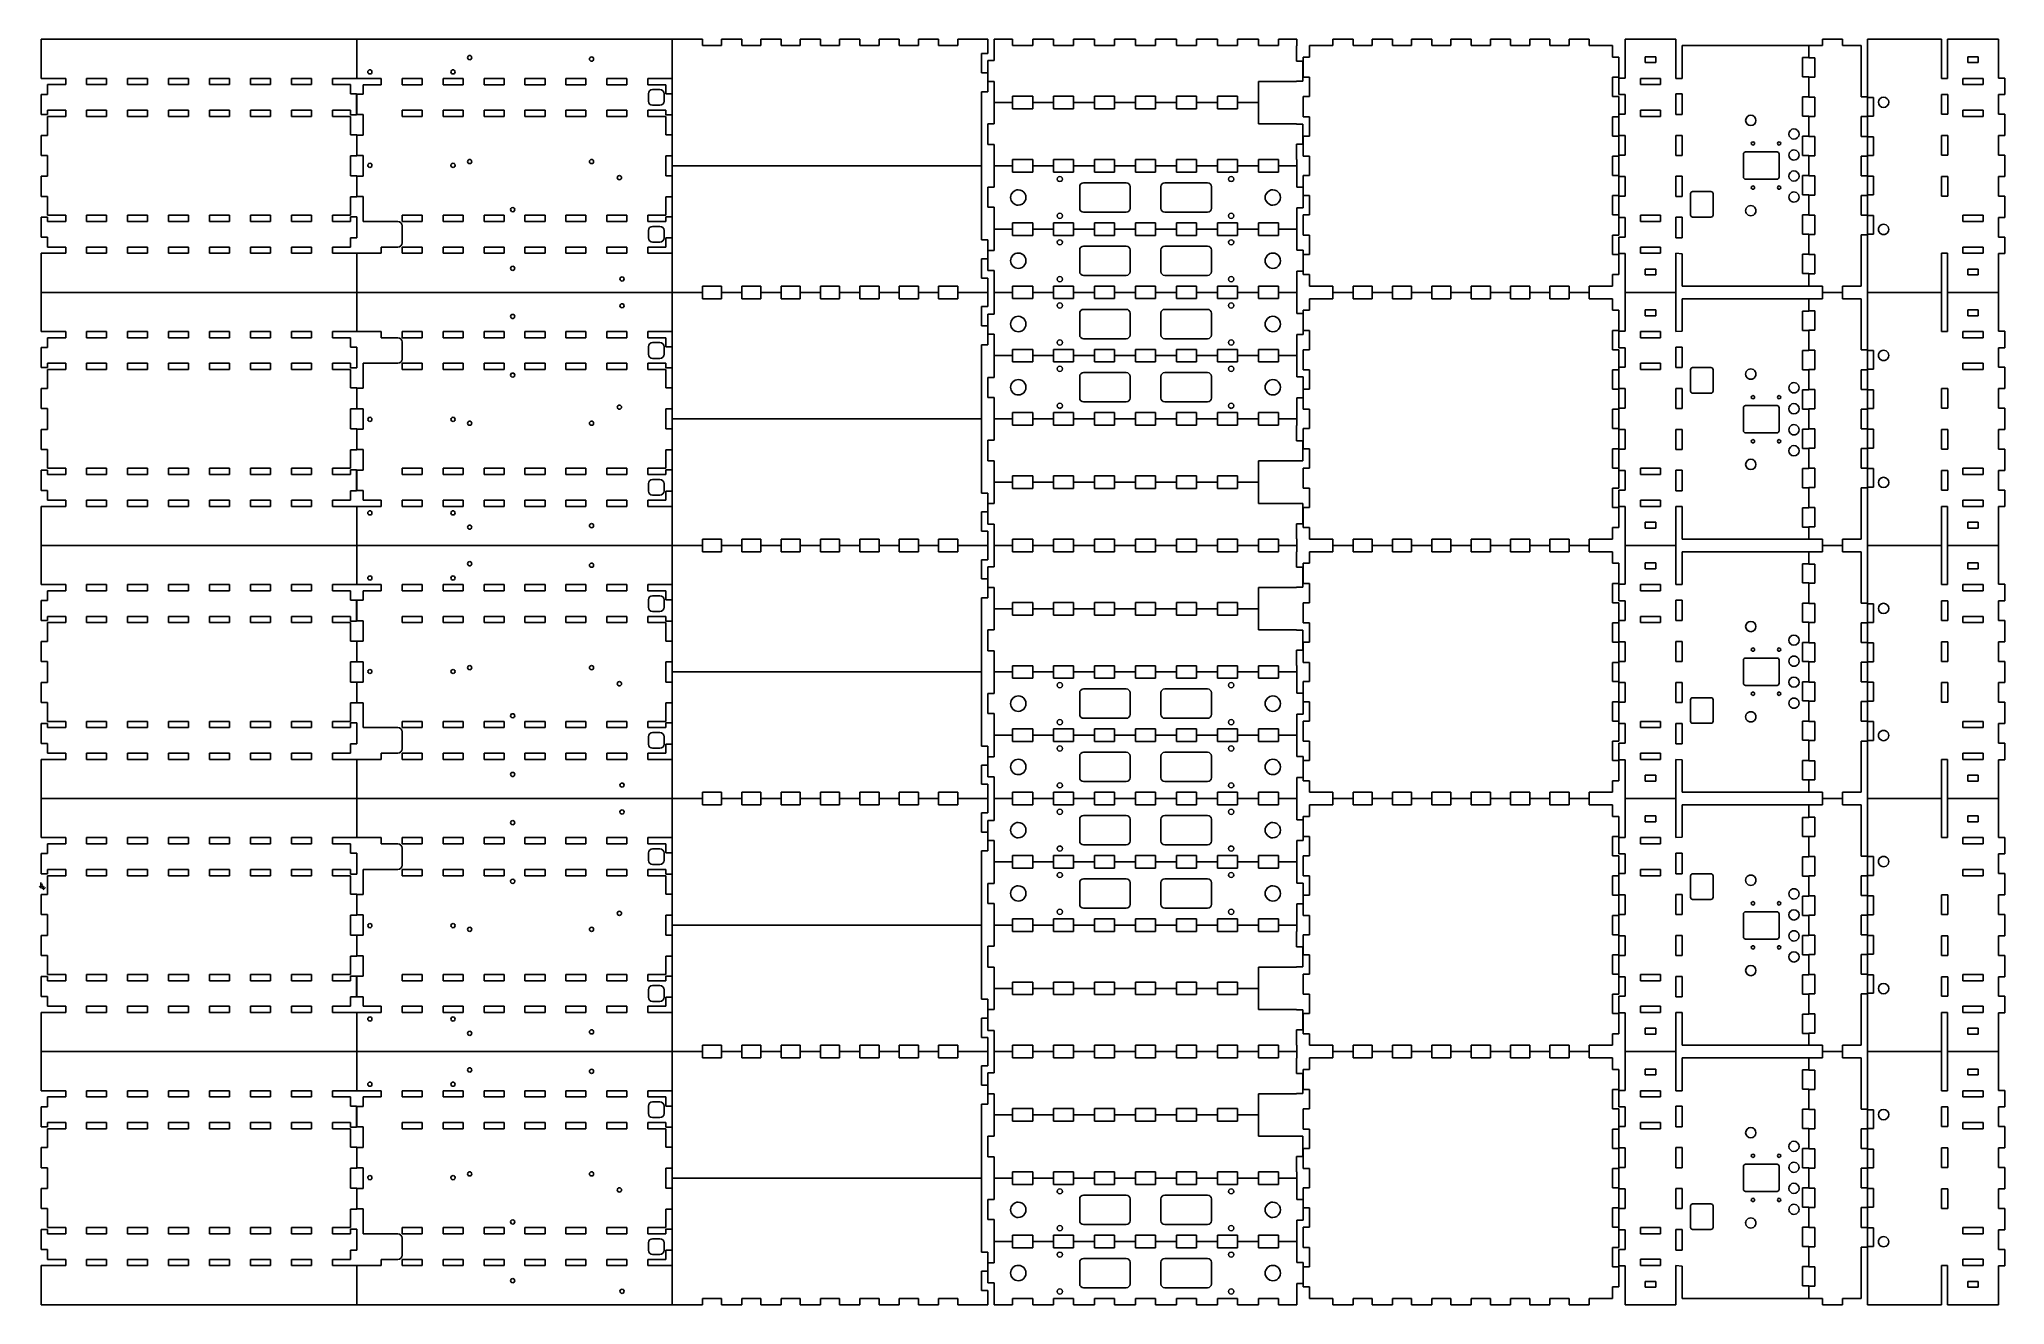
# Model space of a CAD drawing. Extents: x -1 to 935, y 97 to 700.
import ezdxf

# ---------------------------------------------------------------- set-up
doc = ezdxf.new("R2010")
doc.units = 0

msp = doc.modelspace()

# ---------------------------------------------------------------- linework, layer by layer
at = {"layer": 'Layer 1'}
for p, q in [((0.793749, 297.794), (-0.793749, 296.206)), ((0, 298.323), (0, 295.677)), ((1.05833, 297), (0, 295.94167)), ((1.5875, 296.471), (0.52917, 295.41267)), ((2.11666, 295.942), (1.05833, 294.88367))]:
    msp.add_line(p, q, dxfattribs=at)
at = {"layer": 'LAYER_1'}
for p, q in [((0.132353, 681.267), (0.132353, 699.867)), ((0.132353, 699.867), (314.851, 699.867)), ((150.332, 681.266), (150.332, 699.866)), ((300.532, 97.3676), (300.532, 699.867)), ((314.851, 696.865), (314.851, 699.867)), ((324.018, 696.865), (314.851, 696.865)), ((333.584, 699.867), (324.018, 699.867)), ((324.018, 699.867), (324.018, 696.865)), ((333.584, 696.865), (333.584, 699.867)), ((342.75, 696.865), (333.584, 696.865)), ((352.316, 699.867), (342.75, 699.867)), ((342.75, 699.867), (342.75, 696.865)), ((352.316, 696.865), (352.316, 699.867)), ((361.482, 696.865), (352.316, 696.865)), ((371.049, 699.867), (361.482, 699.867)), ((361.482, 699.867), (361.482, 696.865)), ((371.049, 696.865), (371.049, 699.867)), ((380.215, 696.865), (371.049, 696.865)), ((389.781, 699.867), (380.215, 699.867)), ((380.215, 699.867), (380.215, 696.865)), ((389.781, 696.865), (389.781, 699.867)), ((398.947, 696.865), (389.781, 696.865)), ((408.514, 699.867), (398.947, 699.867)), ((398.947, 699.867), (398.947, 696.865)), ((408.514, 696.865), (408.514, 699.867)), ((417.68, 696.865), (408.514, 696.865)), ((427.246, 699.867), (417.68, 699.867)), ((417.68, 699.867), (417.68, 696.865)), ((427.246, 696.865), (427.246, 699.867)), ((436.412, 696.865), (427.246, 696.865)), ((450.732, 699.867), (436.412, 699.867)), ((436.412, 699.867), (436.412, 696.865)), ((447.732, 683.903), (447.732, 693.077)), ((447.732, 693.077), (450.732, 693.077)), ((450.732, 693.077), (450.732, 699.867)), ((453.732, 689.767), (453.732, 699.867)), ((453.732, 699.867), (462.557, 699.867)), ((462.557, 699.867), (462.557, 696.875)), ((462.557, 696.875), (472.107, 696.875)), ((472.107, 696.875), (472.107, 699.867)), ((472.107, 699.867), (482.057, 699.867)), ((482.057, 699.867), (482.057, 696.875)), ((482.057, 696.875), (491.607, 696.875)), ((491.607, 696.875), (491.607, 699.867)), ((491.607, 699.867), (501.557, 699.867)), ((501.557, 699.867), (501.557, 696.875)), ((501.557, 696.875), (511.107, 696.875)), ((511.107, 696.875), (511.107, 699.867)), ((511.107, 699.867), (521.057, 699.867)), ((521.057, 699.867), (521.057, 696.875)), ((521.057, 696.875), (530.607, 696.875)), ((530.607, 696.875), (530.607, 699.867)), ((530.607, 699.867), (540.557, 699.867)), ((540.557, 699.867), (540.557, 696.875)), ((540.557, 696.875), (550.107, 696.875)), ((550.107, 696.875), (550.107, 699.867)), ((550.107, 699.867), (560.057, 699.867)), ((560.057, 699.867), (560.057, 696.875)), ((560.057, 696.875), (569.607, 696.875)), ((569.607, 696.875), (569.607, 699.867)), ((569.607, 699.867), (579.557, 699.867)), ((579.557, 699.867), (579.557, 696.875)), ((579.557, 696.875), (589.107, 696.875)), ((589.107, 696.875), (589.107, 699.867)), ((589.107, 699.867), (597.932, 699.867)), ((597.932, 696.783), (597.732, 696.783)), ((597.732, 696.783), (597.732, 689.495)), ((597.932, 699.867), (597.932, 696.783)), ((603.932, 691.36), (603.932, 696.86)), ((603.932, 696.86), (615.051, 696.86)), ((615.051, 696.86), (615.051, 699.867)), ((615.051, 699.867), (624.617, 699.867)), ((624.617, 699.867), (624.617, 696.86)), ((624.617, 696.86), (633.783, 696.86)), ((633.783, 696.86), (633.783, 699.867)), ((633.783, 699.867), (643.35, 699.867)), ((643.35, 699.867), (643.35, 696.86)), ((643.35, 696.86), (652.516, 696.86)), ((652.516, 696.86), (652.516, 699.867)), ((652.516, 699.867), (662.082, 699.867)), ((662.082, 699.867), (662.082, 696.86)), ((662.082, 696.86), (671.248, 696.86)), ((671.248, 696.86), (671.248, 699.867)), ((671.248, 699.867), (680.815, 699.867)), ((680.815, 699.867), (680.815, 696.86)), ((680.815, 696.86), (689.981, 696.86)), ((689.981, 696.86), (689.981, 699.867)), ((689.981, 699.867), (699.547, 699.867)), ((699.547, 699.867), (699.547, 696.86)), ((699.547, 696.86), (708.713, 696.86)), ((708.713, 696.86), (708.713, 699.867)), ((708.713, 699.867), (718.279, 699.867)), ((718.279, 699.867), (718.279, 696.86)), ((718.279, 696.86), (727.446, 696.86)), ((727.446, 696.86), (727.446, 699.867)), ((727.446, 699.867), (737.012, 699.867)), ((737.012, 699.867), (737.012, 696.86)), ((737.012, 696.86), (748.131, 696.86)), ((748.131, 696.86), (748.131, 691.36)), ((778.332, 699.867), (754.132, 699.867)), ((754.132, 699.867), (754.132, 681.367)), ((778.332, 681.267), (778.332, 699.867)), ((848.116, 696.867), (781.332, 696.867)), ((781.332, 696.867), (781.332, 681.267)), ((841.531, 691.031), (841.531, 696.867)), ((848.116, 696.867), (848.116, 699.867)), ((848.116, 699.867), (857.682, 699.867)), ((857.682, 699.867), (857.682, 696.867)), ((857.682, 696.867), (866.462, 696.867)), ((866.462, 696.867), (866.462, 672.399)), ((869.451, 699.867), (869.451, 97.368)), ((904.72, 699.867), (869.451, 699.867)), ((904.72, 681.267), (904.72, 699.867)), ((931.837, 699.867), (907.637, 699.867)), ((907.637, 699.867), (907.637, 681.267)), ((931.837, 681.367), (931.837, 699.867)), ((155.581, 684.355), (155.659141, 684.743422)), ((155.659141, 683.966578), (155.581, 684.355)), ((155.659141, 684.743422), (155.872375, 685.060875)), ((155.872375, 683.649125), (155.659141, 683.966578)), ((155.872375, 685.060875), (156.188922, 685.275391)), ((156.188922, 683.434609), (155.872375, 683.649125)), ((156.188922, 685.275391), (156.577, 685.355)), ((156.577, 683.355), (156.188922, 683.434609)), ((156.577, 685.355), (156.965078, 685.275391)), ((156.965078, 683.434609), (156.577, 683.355)), ((156.965078, 685.275391), (157.281625, 685.060875)), ((157.281625, 683.649125), (156.965078, 683.434609)), ((157.281625, 685.060875), (157.494859, 684.743422)), ((157.494859, 683.966578), (157.281625, 683.649125)), ((157.494859, 684.743422), (157.573, 684.355)), ((157.573, 684.355), (157.494859, 683.966578)), ((195.181, 684.355), (195.259141, 684.743422)), ((195.259141, 683.966578), (195.181, 684.355)), ((195.259141, 684.743422), (195.472375, 685.060875)), ((195.472375, 683.649125), (195.259141, 683.966578)), ((195.472375, 685.060875), (195.788922, 685.275391)), ((195.788922, 683.434609), (195.472375, 683.649125)), ((195.788922, 685.275391), (196.177, 685.355)), ((196.177, 683.355), (195.788922, 683.434609)), ((196.177, 685.355), (196.565078, 685.275391)), ((196.565078, 683.434609), (196.177, 683.355)), ((196.565078, 685.275391), (196.881625, 685.060875)), ((196.881625, 683.649125), (196.565078, 683.434609)), ((196.881625, 685.060875), (197.094859, 684.743422)), ((197.094859, 683.966578), (196.881625, 683.649125)), ((197.094859, 684.743422), (197.173, 684.355)), ((197.173, 684.355), (197.094859, 683.966578)), ((203.094, 691.155), (203.172625, 691.544125)), ((203.172625, 690.765875), (203.094, 691.155)), ((203.172625, 691.544125), (203.387, 691.862)), ((203.387, 690.448), (203.172625, 690.765875)), ((203.387, 691.862), (203.704875, 692.076375)), ((203.704875, 690.233625), (203.387, 690.448)), ((203.704875, 692.076375), (204.094, 692.155)), ((204.094, 690.155), (203.704875, 690.233625)), ((204.094, 692.155), (204.483547, 692.076375)), ((204.483547, 690.233625), (204.094, 690.155)), ((204.483547, 692.076375), (204.801375, 691.862)), ((204.801375, 690.448), (204.483547, 690.233625)), ((204.801375, 691.862), (205.015516, 691.544125)), ((205.015516, 690.765875), (204.801375, 690.448)), ((205.015516, 691.544125), (205.094, 691.155)), ((205.094, 691.155), (205.015516, 690.765875)), ((261.09, 690.455), (261.168625, 690.844125)), ((261.168625, 690.065875), (261.09, 690.455)), ((261.168625, 690.844125), (261.383, 691.162)), ((261.383, 689.748), (261.168625, 690.065875)), ((261.383, 691.162), (261.700875, 691.376375)), ((261.700875, 689.533625), (261.383, 689.748)), ((261.700875, 691.376375), (262.09, 691.455)), ((262.09, 689.455), (261.700875, 689.533625)), ((262.09, 691.455), (262.479125, 691.376375)), ((262.479125, 689.533625), (262.09, 689.455)), ((262.479125, 691.376375), (262.797, 691.162)), ((262.797, 689.748), (262.479125, 689.533625)), ((262.797, 691.162), (263.011375, 690.844125)), ((263.011375, 690.065875), (262.797, 689.748)), ((263.011375, 690.844125), (263.09, 690.455)), ((263.09, 690.455), (263.011375, 690.065875)), ((450.732, 683.903), (447.732, 683.903)), ((450.73, 674.914), (450.73, 689.768)), ((450.732, 689.767), (453.732, 689.767)), ((597.732, 689.495), (600.732, 689.495)), ((600.732, 689.495), (600.732, 679.95)), ((600.932, 681.77), (600.932, 691.36)), ((600.932, 691.36), (603.932, 691.36)), ((748.131, 691.36), (751.131, 691.36)), ((751.131, 691.36), (751.131, 681.77)), ((763.732, 688.767), (763.732, 691.567)), ((763.732, 691.567), (768.732, 691.567)), ((768.732, 688.767), (763.732, 688.767)), ((768.732, 691.567), (768.732, 688.767)), ((768.732, 691.567), (768.732, 691.567)), ((838.532, 682.015), (838.532, 691.182)), ((838.532, 691.182), (841.532, 691.182)), ((844.531, 691.031), (841.531, 691.031)), ((844.531, 681.865), (844.531, 691.031)), ((917.237, 688.767), (917.237, 691.567)), ((917.237, 691.567), (922.237, 691.567)), ((922.237, 688.767), (917.237, 688.767)), ((922.237, 691.567), (922.237, 688.767)), ((922.237, 691.567), (922.237, 691.567)), ((11.7573, 681.267), (0.132353, 681.267)), ((3.13234, 673.642), (3.13234, 678.267)), ((3.13234, 678.267), (11.7573, 678.267)), ((11.7573, 678.267), (11.7573, 681.267)), ((21.7073, 681.267), (21.7073, 678.267)), ((31.2573, 681.267), (21.7073, 681.267)), ((21.7073, 681.267), (21.7073, 681.267)), ((21.7073, 678.267), (31.2573, 678.267)), ((31.2573, 678.267), (31.2573, 681.267)), ((41.2073, 681.267), (41.2073, 678.267)), ((50.7572, 681.267), (41.2073, 681.267)), ((41.2073, 681.267), (41.2073, 681.267)), ((41.2073, 678.267), (50.7572, 678.267)), ((50.7572, 678.267), (50.7572, 681.267)), ((70.2572, 681.267), (60.7072, 681.267)), ((60.7072, 681.267), (60.7072, 678.267)), ((60.7072, 678.267), (70.2572, 678.267)), ((60.7072, 678.267), (60.7072, 678.267)), ((70.2572, 678.267), (70.2572, 681.267)), ((89.7571, 681.267), (80.2072, 681.267)), ((80.2072, 681.267), (80.2072, 678.267)), ((80.2072, 678.267), (89.7571, 678.267)), ((89.7571, 678.267), (89.7571, 681.267)), ((89.7571, 678.267), (89.7571, 678.267)), ((109.257, 681.267), (99.7071, 681.267)), ((99.7071, 681.267), (99.7071, 678.267)), ((99.7071, 678.267), (109.257, 678.267)), ((109.257, 678.267), (109.257, 681.267)), ((109.257, 678.267), (109.257, 678.267)), ((128.757, 681.267), (119.207, 681.267)), ((119.207, 681.267), (119.207, 678.267)), ((119.207, 678.267), (128.757, 678.267)), ((119.207, 678.267), (119.207, 678.267)), ((128.757, 678.267), (128.757, 681.267)), ((161.957, 681.266), (138.707, 681.267)), ((138.707, 681.267), (138.707, 678.267)), ((138.707, 678.267), (147.332, 678.267)), ((147.332, 678.267), (147.332, 673.842)), ((147.332, 673.842), (150.132, 673.842)), ((150.132, 673.842), (150.132, 663.892)), ((150.332, 663.991), (150.332, 673.741)), ((150.332, 673.741), (153.332, 673.741)), ((153.332, 673.741), (153.332, 678.266)), ((153.332, 678.266), (161.957, 678.266)), ((161.957, 678.266), (161.957, 681.266)), ((181.457, 681.266), (171.907, 681.266)), ((171.907, 681.266), (171.907, 678.266)), ((171.907, 678.266), (181.457, 678.266)), ((181.457, 678.266), (181.457, 681.266)), ((181.457, 678.266), (181.457, 678.266)), ((200.957, 681.266), (191.407, 681.266)), ((191.407, 681.266), (191.407, 678.266)), ((191.407, 678.266), (200.957, 678.266)), ((200.957, 678.266), (200.957, 681.266)), ((200.957, 678.266), (200.957, 678.266)), ((220.457, 681.266), (210.907, 681.266)), ((210.907, 681.266), (210.907, 678.266)), ((210.907, 678.266), (220.457, 678.266)), ((220.457, 678.266), (220.457, 681.266)), ((220.457, 678.266), (220.457, 678.266)), ((230.407, 681.266), (230.407, 678.266)), ((239.957, 681.266), (230.407, 681.266)), ((230.407, 681.266), (230.407, 681.266)), ((230.407, 678.266), (239.957, 678.266)), ((239.957, 678.266), (239.957, 681.266)), ((249.907, 681.266), (249.907, 678.266)), ((259.457, 681.266), (249.907, 681.266)), ((249.907, 681.266), (249.907, 681.266)), ((249.907, 678.266), (259.457, 678.266)), ((259.457, 678.266), (259.457, 681.266)), ((278.957, 681.266), (269.407, 681.266)), ((269.407, 681.266), (269.407, 678.266)), ((269.407, 678.266), (278.957, 678.266)), ((278.957, 678.266), (278.957, 681.266)), ((278.957, 678.266), (278.957, 678.266)), ((300.531, 681.266), (288.907, 681.266)), ((288.907, 681.266), (288.907, 678.266)), ((288.907, 678.266), (297.531, 678.266)), ((289.182, 673.941), (289.339094, 674.719672)), ((289.182, 670.441), (289.182, 673.941)), ((289.339094, 674.719672), (289.7675, 675.355375)), ((289.7675, 675.355375), (290.402906, 675.783891)), ((290.402906, 675.783891), (291.181, 675.941)), ((291.181, 675.941), (294.681, 675.941)), ((294.681, 675.941), (295.459672, 675.783891)), ((295.459672, 675.783891), (296.095375, 675.355375)), ((296.095375, 675.355375), (296.523891, 674.719672)), ((296.523891, 674.719672), (296.681, 673.941)), ((296.681, 673.941), (296.681, 670.441)), ((297.531, 678.266), (297.531, 673.941)), ((297.531, 673.941), (300.531, 673.941)), ((447.732, 674.916), (450.732, 674.916)), ((447.732, 674.916), (447.732, 604.319)), ((453.732, 679.842), (450.732, 679.842)), ((453.732, 679.842), (453.732, 659.642)), ((597.732, 679.842), (579.557, 679.842)), ((579.557, 659.642), (579.557, 679.842)), ((600.732, 679.95), (597.732, 679.95)), ((597.732, 679.95), (597.732, 679.842)), ((603.932, 681.77), (600.932, 681.77)), ((603.932, 672.581), (603.932, 681.77)), ((751.131, 681.77), (748.131, 681.77)), ((748.131, 681.77), (748.131, 672.581)), ((754.132, 681.367), (751.132, 681.367)), ((751.132, 681.367), (751.132, 673.542)), ((761.457, 678.267), (761.457, 681.267)), ((761.457, 681.267), (771.007, 681.267)), ((771.007, 678.267), (761.457, 678.267)), ((761.457, 678.267), (761.457, 678.267)), ((771.007, 681.267), (771.007, 678.267)), ((781.332, 681.267), (778.332, 681.267)), ((778.332, 664.092), (778.332, 673.842)), ((778.332, 673.842), (781.332, 673.842)), ((781.332, 673.842), (781.332, 664.092)), ((841.532, 682.015), (838.532, 682.015)), ((841.531, 672.299), (841.532, 682.015)), ((841.531, 681.865), (844.531, 681.865)), ((907.637, 681.267), (904.72, 681.267)), ((914.962, 678.267), (914.962, 681.267)), ((914.962, 681.267), (924.512, 681.267)), ((924.512, 678.267), (914.962, 678.267)), ((924.512, 681.267), (924.512, 678.267)), ((924.512, 681.267), (924.512, 681.267)), ((934.837, 681.367), (931.837, 681.367)), ((934.837, 673.542), (934.837, 681.367)), ((0.132353, 664.092), (0.132353, 673.642)), ((0.132353, 673.642), (3.13234, 673.642)), ((11.7573, 666.117), (3.13234, 666.117)), ((3.13234, 666.117), (3.13234, 664.092)), ((11.7573, 663.117), (11.7573, 666.117)), ((31.2573, 666.117), (21.7073, 666.117)), ((21.7073, 666.117), (21.7073, 663.117)), ((31.2573, 663.117), (31.2573, 666.117)), ((41.2073, 666.117), (41.2073, 663.117)), ((50.7572, 666.117), (41.2073, 666.117)), ((41.2073, 666.117), (41.2073, 666.117)), ((50.7572, 663.117), (50.7572, 666.117)), ((70.2572, 666.117), (60.7072, 666.117)), ((60.7072, 666.117), (60.7072, 663.117)), ((70.2572, 663.117), (70.2572, 666.117)), ((89.7571, 666.117), (80.2072, 666.117)), ((80.2072, 666.117), (80.2072, 663.117)), ((89.7571, 663.117), (89.7571, 666.117)), ((109.257, 666.117), (99.7071, 666.117)), ((99.7071, 666.117), (99.7071, 663.117)), ((109.257, 663.117), (109.257, 666.117)), ((119.207, 666.117), (119.207, 663.117)), ((128.757, 666.117), (119.207, 666.117)), ((119.207, 666.117), (119.207, 666.117)), ((128.757, 663.117), (128.757, 666.117)), ((147.332, 666.117), (138.707, 666.117)), ((138.707, 666.117), (138.707, 663.117)), ((147.332, 663.892), (147.332, 666.117)), ((181.457, 666.116), (171.907, 666.116)), ((171.907, 666.116), (171.907, 663.116)), ((181.457, 663.116), (181.457, 666.116)), ((181.457, 666.116), (181.457, 666.116)), ((191.407, 666.116), (191.407, 663.116)), ((200.957, 666.116), (191.407, 666.116)), ((191.407, 666.116), (191.407, 666.116)), ((200.957, 663.116), (200.957, 666.116)), ((220.457, 666.116), (210.907, 666.116)), ((210.907, 666.116), (210.907, 663.116)), ((220.457, 663.116), (220.457, 666.116)), ((220.457, 666.116), (220.457, 666.116)), ((239.957, 666.116), (230.407, 666.116)), ((230.407, 666.116), (230.407, 663.116)), ((239.957, 663.116), (239.957, 666.116)), ((259.457, 666.116), (249.907, 666.116)), ((249.907, 666.116), (249.907, 663.116)), ((259.457, 663.116), (259.457, 666.116)), ((278.957, 666.116), (269.407, 666.116)), ((269.407, 666.116), (269.407, 663.116)), ((278.957, 663.116), (278.957, 666.116)), ((297.531, 666.116), (288.907, 666.116)), ((288.907, 666.116), (288.907, 663.116)), ((289.339094, 669.66275), (289.182, 670.441)), ((289.7675, 669.027), (289.339094, 669.66275)), ((290.402906, 668.59825), (289.7675, 669.027)), ((291.181, 668.441), (290.402906, 668.59825)), ((294.681, 668.441), (291.181, 668.441)), ((295.459672, 668.59825), (294.681, 668.441)), ((296.095375, 669.027), (295.459672, 668.59825)), ((296.523891, 669.66275), (296.095375, 669.027)), ((296.681, 670.441), (296.523891, 669.66275)), ((297.531, 663.891), (297.531, 666.116)), ((462.557, 669.742), (453.732, 669.742)), ((472.107, 672.735), (462.557, 672.735)), ((462.557, 666.75), (462.557, 672.735)), ((472.107, 666.75), (462.557, 666.75)), ((472.107, 672.735), (472.107, 666.75)), ((482.057, 669.742), (472.107, 669.742)), ((491.607, 672.735), (482.057, 672.735)), ((482.057, 666.75), (482.057, 672.735)), ((491.607, 666.75), (482.057, 666.75)), ((491.607, 672.735), (491.607, 666.75)), ((501.557, 669.742), (491.607, 669.742)), ((511.107, 672.735), (501.557, 672.735)), ((501.557, 666.75), (501.557, 672.735)), ((511.107, 666.75), (501.557, 666.75)), ((511.107, 672.735), (511.107, 666.75)), ((521.057, 669.742), (511.107, 669.742)), ((530.607, 672.735), (521.057, 672.735)), ((521.057, 666.75), (521.057, 672.735)), ((530.607, 666.75), (521.057, 666.75)), ((530.607, 672.735), (530.607, 666.75)), ((540.557, 669.742), (530.607, 669.742)), ((550.107, 672.735), (540.557, 672.735)), ((540.557, 666.75), (540.557, 672.735)), ((550.107, 666.75), (540.557, 666.75)), ((550.107, 672.735), (550.107, 666.75)), ((560.057, 669.742), (550.107, 669.742)), ((569.607, 672.735), (560.057, 672.735)), ((560.057, 666.75), (560.057, 672.735)), ((569.607, 666.75), (560.057, 666.75)), ((569.607, 672.735), (569.607, 666.75)), ((579.557, 669.742), (569.607, 669.742)), ((600.932, 662.991), (600.932, 672.581)), ((600.932, 672.581), (603.932, 672.581)), ((748.131, 672.581), (751.131, 672.581)), ((751.131, 672.581), (751.132, 654.042)), ((751.132, 673.542), (754.132, 673.542)), ((754.132, 673.542), (754.132, 664.192)), ((761.457, 666.117), (771.007, 666.117)), ((761.457, 663.117), (761.457, 666.117)), ((761.457, 666.117), (761.457, 666.117)), ((771.007, 666.117), (771.007, 663.117)), ((838.532, 663.283), (838.532, 672.449)), ((838.532, 672.449), (841.532, 672.449)), ((844.531, 672.299), (841.531, 672.299)), ((844.531, 663.132), (844.531, 672.299)), ((866.462, 672.399), (869.451, 672.399)), ((869.451, 672.099), (872.44, 672.099)), ((872.44, 672.099), (872.44, 663.233)), ((874.936547, 670.820609), (874.744, 669.867)), ((874.744, 669.867), (874.936547, 668.913391)), ((875.461625, 671.599375), (874.936547, 670.820609)), ((874.936547, 668.913391), (875.461625, 668.134625)), ((876.240391, 672.124453), (875.461625, 671.599375)), ((875.461625, 668.134625), (876.240391, 667.609547)), ((877.194, 672.317), (876.240391, 672.124453)), ((876.240391, 667.609547), (877.194, 667.417)), ((878.147609, 672.124453), (877.194, 672.317)), ((877.194, 667.417), (878.147609, 667.609547)), ((878.926375, 671.599375), (878.147609, 672.124453)), ((878.147609, 667.609547), (878.926375, 668.134625)), ((879.451453, 670.820609), (878.926375, 671.599375)), ((878.926375, 668.134625), (879.451453, 668.913391)), ((879.644, 669.867), (879.451453, 670.820609)), ((879.451453, 668.913391), (879.644, 669.867)), ((904.72, 664.192), (904.72, 673.542)), ((904.72, 673.542), (907.72, 673.542)), ((907.72, 673.542), (907.72, 664.192)), ((914.962, 663.117), (914.962, 666.117)), ((914.962, 666.117), (924.512, 666.117)), ((924.512, 666.117), (924.512, 663.117)), ((931.837, 664.192), (931.837, 673.542)), ((931.837, 673.542), (934.837, 673.542)), ((3.13234, 664.092), (0.132353, 664.092)), ((3.13234, 654.142), (3.13234, 663.117)), ((3.13234, 663.117), (11.7573, 663.117)), ((21.7073, 663.117), (31.2573, 663.117)), ((21.7073, 663.117), (21.7073, 663.117)), ((41.2073, 663.117), (50.7572, 663.117)), ((60.7072, 663.117), (70.2572, 663.117)), ((60.7072, 663.117), (60.7072, 663.117)), ((80.2072, 663.117), (89.7571, 663.117)), ((89.7571, 663.117), (89.7571, 663.117)), ((99.7071, 663.117), (109.257, 663.117)), ((109.257, 663.117), (109.257, 663.117)), ((119.207, 663.117), (128.757, 663.117)), ((138.707, 663.117), (147.332, 663.117)), ((150.132, 663.892), (147.332, 663.892)), ((147.332, 663.117), (147.332, 654.342)), ((153.332, 663.991), (150.332, 663.991)), ((153.332, 654.241), (153.332, 663.991)), ((171.907, 663.116), (181.457, 663.116)), ((191.407, 663.116), (200.957, 663.116)), ((210.907, 663.116), (220.457, 663.116)), ((230.407, 663.116), (239.957, 663.116)), ((239.957, 663.116), (239.957, 663.116)), ((249.907, 663.116), (259.457, 663.116)), ((259.457, 663.116), (259.457, 663.116)), ((269.407, 663.116), (278.957, 663.116)), ((269.407, 663.116), (269.407, 663.116)), ((288.907, 663.116), (297.531, 663.116)), ((300.531, 663.891), (297.531, 663.891)), ((297.531, 663.116), (297.531, 654.341)), ((453.732, 659.642), (450.732, 659.642)), ((450.732, 659.642), (450.732, 649.717)), ((597.732, 659.642), (579.557, 659.642)), ((597.732, 659.534), (597.732, 659.642)), ((600.732, 659.534), (597.732, 659.534)), ((600.732, 649.989), (600.732, 659.534)), ((603.932, 662.991), (600.932, 662.991)), ((603.932, 653.802), (603.932, 662.991)), ((751.131, 662.991), (748.131, 662.991)), ((748.131, 662.991), (748.131, 653.802)), ((754.132, 664.192), (751.132, 664.192)), ((771.007, 663.117), (761.457, 663.117)), ((781.332, 664.092), (778.332, 664.092)), ((778.332, 664.092), (778.332, 664.092)), ((811.709234, 662.220469), (811.517, 661.267)), ((811.517, 661.267), (811.709234, 660.313953)), ((812.233625, 662.999), (811.709234, 662.220469)), ((811.709234, 660.313953), (812.233625, 659.535375)), ((813.011703, 663.524031), (812.233625, 662.999)), ((812.233625, 659.535375), (813.011703, 659.010109)), ((813.965, 663.717), (813.011703, 663.524031)), ((813.011703, 659.010109), (813.965, 658.817)), ((814.917875, 663.524031), (813.965, 663.717)), ((813.965, 658.817), (814.917875, 659.010109)), ((815.696, 662.999), (814.917875, 663.524031)), ((814.917875, 659.010109), (815.696, 659.535375)), ((816.220625, 662.220469), (815.696, 662.999)), ((815.696, 659.535375), (816.220625, 660.313953)), ((816.413, 661.267), (816.220625, 662.220469)), ((816.220625, 660.313953), (816.413, 661.267)), ((832.274375, 655.720469), (832.082, 654.767)), ((832.799, 656.499), (832.274375, 655.720469)), ((833.577125, 657.024031), (832.799, 656.499)), ((834.53, 657.217), (833.577125, 657.024031)), ((835.483297, 657.024031), (834.53, 657.217)), ((836.261375, 656.499), (835.483297, 657.024031)), ((836.785766, 655.720469), (836.261375, 656.499)), ((836.978, 654.767), (836.785766, 655.720469)), ((841.532, 663.283), (838.532, 663.283)), ((841.531, 653.566), (841.532, 663.283)), ((841.531, 663.132), (844.531, 663.132)), ((869.451, 663.032), (866.462, 663.032)), ((866.462, 663.032), (866.462, 653.666)), ((872.44, 663.233), (869.451, 663.233)), ((907.72, 664.192), (904.72, 664.192)), ((907.72, 664.192), (907.72, 664.192)), ((924.512, 663.117), (914.962, 663.117)), ((914.962, 663.117), (914.962, 663.117)), ((934.837, 664.192), (931.837, 664.192)), ((934.837, 654.042), (934.837, 664.192)), ((0.132353, 644.592), (0.132353, 654.142)), ((0.132353, 654.142), (3.13234, 654.142)), ((147.332, 654.342), (150.332, 654.342)), ((150.332, 654.342), (150.332, 644.392)), ((150.332, 654.241), (153.332, 654.241)), ((297.531, 654.341), (300.531, 654.341)), ((450.732, 649.717), (453.732, 649.717)), ((453.732, 629.4), (453.732, 649.717)), ((597.732, 642.701), (597.732, 649.989)), ((597.732, 649.989), (600.732, 649.989)), ((600.932, 644.212), (600.932, 653.802)), ((600.932, 653.802), (603.932, 653.802)), ((748.131, 653.802), (751.131, 653.802)), ((751.131, 653.802), (751.131, 625.432)), ((751.132, 654.042), (754.132, 654.042)), ((754.132, 654.042), (754.132, 644.692)), ((778.332, 644.592), (778.332, 654.142)), ((778.332, 654.142), (781.332, 654.142)), ((781.332, 654.142), (781.332, 644.592)), ((810.465, 645.267), (810.541, 645.64975)), ((810.541, 645.64975), (810.758, 645.974)), ((810.758, 645.974), (811.08225, 646.191)), ((811.08225, 646.191), (811.465, 646.267)), ((811.465, 646.267), (826.465, 646.267)), ((814.272, 650.667), (814.16475, 650.267375)), ((814.16475, 650.267375), (814.272, 649.867)), ((814.564875, 650.96), (814.272, 650.667)), ((814.272, 649.867), (814.564875, 649.574375)), ((814.965, 651.067), (814.564875, 650.96)), ((814.564875, 649.574375), (814.965, 649.467)), ((815.365125, 650.96), (814.965, 651.067)), ((814.965, 649.467), (815.365125, 649.574375)), ((815.658, 650.667), (815.365125, 650.96)), ((815.365125, 649.574375), (815.658, 649.867)), ((815.7645, 650.267375), (815.658, 650.667)), ((815.658, 649.867), (815.7645, 650.267375)), ((826.465, 646.267), (826.847375, 646.191)), ((826.772, 650.667), (826.66475, 650.267375)), ((826.66475, 650.267375), (826.772, 649.867)), ((827.064875, 650.96), (826.772, 650.667)), ((826.772, 649.867), (827.064875, 649.574375)), ((826.847375, 646.191), (827.172, 645.974)), ((827.465, 651.067), (827.064875, 650.96)), ((827.064875, 649.574375), (827.465, 649.467)), ((827.172, 645.974), (827.388625, 645.64975)), ((827.388625, 645.64975), (827.465, 645.267)), ((827.864625, 650.96), (827.465, 651.067)), ((827.465, 649.467), (827.864625, 649.574375)), ((828.157, 650.667), (827.864625, 650.96)), ((827.864625, 649.574375), (828.157, 649.867)), ((828.26425, 650.267375), (828.157, 650.667)), ((828.157, 649.867), (828.26425, 650.267375)), ((832.082, 654.767), (832.274375, 653.813953)), ((832.408, 645.992), (832.162187, 645.396)), ((832.274375, 653.813953), (832.799, 653.035375)), ((832.801297, 646.503187), (832.408, 645.992)), ((832.799, 653.035375), (833.577125, 652.510109)), ((833.305125, 646.88875), (832.801297, 646.503187)), ((833.890891, 647.132188), (833.305125, 646.88875)), ((833.577125, 652.510109), (834.53, 652.317)), ((834.53, 647.217), (833.890891, 647.132188)), ((834.53, 652.317), (835.483297, 652.510109)), ((835.169531, 647.132188), (834.53, 647.217)), ((835.75525, 646.88875), (835.169531, 647.132188)), ((835.483297, 652.510109), (836.261375, 653.035375)), ((836.258844, 646.503187), (835.75525, 646.88875)), ((836.652, 645.992), (836.258844, 646.503187)), ((836.261375, 653.035375), (836.785766, 653.813953)), ((836.898375, 645.396), (836.652, 645.992)), ((836.785766, 653.813953), (836.978, 654.767)), ((838.532, 644.55), (838.532, 653.717)), ((838.532, 653.717), (841.532, 653.717)), ((844.531, 653.566), (841.531, 653.566)), ((844.531, 644.4), (844.531, 653.566)), ((866.462, 653.666), (869.451, 653.666)), ((869.451, 653.467), (872.44, 653.467)), ((872.44, 653.467), (872.44, 644.5)), ((904.72, 644.692), (904.72, 654.042)), ((904.72, 654.042), (907.72, 654.042)), ((907.72, 654.042), (907.72, 644.692)), ((931.837, 644.692), (931.837, 654.042)), ((931.837, 654.042), (934.837, 654.042)), ((3.13234, 644.592), (0.132353, 644.592)), ((3.13234, 634.642), (3.13234, 644.592)), ((150.332, 644.392), (147.332, 644.392)), ((147.332, 644.392), (147.332, 634.842)), ((153.332, 644.491), (150.332, 644.491)), ((153.332, 634.741), (153.332, 644.491)), ((155.57675, 639.855375), (155.711, 640.355)), ((155.711, 639.355), (155.57675, 639.855375)), ((155.711, 640.355), (156.07725, 640.72125)), ((156.07725, 638.989125), (155.711, 639.355)), ((156.07725, 640.72125), (156.577, 640.855)), ((156.577, 638.855), (156.07725, 638.989125)), ((156.577, 640.855), (157.07675, 640.72125)), ((157.07675, 638.989125), (156.577, 638.855)), ((157.07675, 640.72125), (157.443, 640.355)), ((157.443, 639.355), (157.07675, 638.989125)), ((157.443, 640.355), (157.57725, 639.855375)), ((157.57725, 639.855375), (157.443, 639.355)), ((195.17275, 639.855375), (195.307, 640.355)), ((195.307, 639.355), (195.17275, 639.855375)), ((195.307, 640.355), (195.67325, 640.72125)), ((195.67325, 638.989125), (195.307, 639.355)), ((195.67325, 640.72125), (196.173, 640.855)), ((196.173, 638.855), (195.67325, 638.989125)), ((196.173, 640.855), (196.67275, 640.72125)), ((196.67275, 638.989125), (196.173, 638.855)), ((196.67275, 640.72125), (197.039, 640.355)), ((197.039, 639.355), (196.67275, 638.989125)), ((197.039, 640.355), (197.17325, 639.855375)), ((197.17325, 639.855375), (197.039, 639.355)), ((203.091, 641.655), (203.169469, 642.044125)), ((203.169469, 641.266016), (203.091, 641.655)), ((203.169469, 642.044125), (203.3835, 642.362)), ((203.3835, 640.948375), (203.169469, 641.266016)), ((203.3835, 642.362), (203.701031, 642.576375)), ((203.701031, 640.734047), (203.3835, 640.948375)), ((203.701031, 642.576375), (204.09, 642.655)), ((204.09, 640.655), (203.701031, 640.734047)), ((204.09, 642.655), (204.478969, 642.576375)), ((204.478969, 640.734047), (204.09, 640.655)), ((204.478969, 642.576375), (204.7965, 642.362)), ((204.7965, 640.948375), (204.478969, 640.734047)), ((204.7965, 642.362), (205.010531, 642.044125)), ((205.010531, 641.266016), (204.7965, 640.948375)), ((205.010531, 642.044125), (205.089, 641.655)), ((205.089, 641.655), (205.010531, 641.266016)), ((261.091, 641.655), (261.169469, 642.044125)), ((261.169469, 641.266016), (261.091, 641.655)), ((261.169469, 642.044125), (261.3835, 642.362)), ((261.3835, 640.948375), (261.169469, 641.266016)), ((261.3835, 642.362), (261.701031, 642.576375)), ((261.701031, 640.734047), (261.3835, 640.948375)), ((261.701031, 642.576375), (262.09, 642.655)), ((262.09, 640.655), (261.701031, 640.734047)), ((262.09, 642.655), (262.478969, 642.576375)), ((262.478969, 640.734047), (262.09, 640.655)), ((262.478969, 642.576375), (262.7965, 642.362)), ((262.7965, 640.948375), (262.478969, 640.734047)), ((262.7965, 642.362), (263.010531, 642.044125)), ((263.010531, 641.266016), (262.7965, 640.948375)), ((263.010531, 642.044125), (263.089, 641.655)), ((263.089, 641.655), (263.010531, 641.266016)), ((300.531, 644.391), (297.531, 644.391)), ((297.531, 644.391), (297.531, 634.841)), ((300.532, 639.617), (447.732, 639.617)), ((453.732, 639.617), (462.557, 639.617)), ((462.557, 642.61), (472.107, 642.61)), ((462.557, 642.609), (462.557, 636.624)), ((462.557, 636.625), (472.107, 636.625)), ((472.107, 636.625), (472.107, 642.61)), ((472.107, 639.617), (482.057, 639.617)), ((482.057, 642.61), (482.057, 636.625)), ((482.057, 642.61), (491.607, 642.61)), ((482.057, 636.625), (491.607, 636.625)), ((491.607, 636.625), (491.607, 642.61)), ((491.607, 639.617), (501.557, 639.617)), ((501.557, 642.61), (501.557, 636.625)), ((501.557, 642.61), (511.107, 642.61)), ((501.557, 636.625), (511.107, 636.625)), ((511.107, 636.625), (511.107, 642.61)), ((511.107, 639.617), (521.057, 639.617)), ((521.057, 642.61), (521.057, 636.625)), ((521.057, 642.61), (530.607, 642.61)), ((521.057, 636.625), (530.607, 636.625)), ((530.607, 636.625), (530.607, 642.61)), ((530.607, 639.617), (540.557, 639.617)), ((540.557, 642.61), (540.557, 636.625)), ((540.557, 642.61), (550.107, 642.61)), ((540.557, 636.625), (550.107, 636.625)), ((550.107, 636.625), (550.107, 642.61)), ((550.107, 639.617), (560.057, 639.617)), ((560.057, 642.61), (569.607, 642.61)), ((560.057, 642.61), (560.057, 636.625)), ((560.057, 636.625), (569.607, 636.625)), ((569.607, 636.625), (569.607, 642.61)), ((569.607, 639.617), (579.557, 639.617)), ((579.557, 642.61), (579.557, 636.625)), ((579.557, 642.61), (589.107, 642.61)), ((579.557, 636.625), (589.107, 636.625)), ((589.107, 636.625), (589.107, 642.61)), ((589.107, 639.617), (597.932, 639.617)), ((597.932, 642.701), (597.732, 642.701)), ((597.932, 642.701), (597.932, 629.518)), ((603.932, 644.212), (600.932, 644.212)), ((603.932, 635.023), (603.932, 644.212)), ((751.131, 644.212), (748.131, 644.212)), ((748.131, 644.212), (748.131, 635.023)), ((754.132, 644.692), (751.132, 644.692)), ((781.332, 644.592), (778.332, 644.592)), ((778.332, 644.592), (778.332, 644.592)), ((810.465, 634.267), (810.465, 645.267)), ((827.465, 645.267), (827.465, 634.267)), ((832.162187, 645.396), (832.08025, 644.767)), ((832.08025, 644.767), (832.162187, 644.138)), ((832.162187, 644.138), (832.408, 643.542)), ((832.799, 636.499), (832.274375, 635.720469)), ((832.408, 643.542), (832.801297, 643.030812)), ((833.577125, 637.024031), (832.799, 636.499)), ((832.801297, 643.030812), (833.305125, 642.64525)), ((833.305125, 642.64525), (833.890891, 642.401813)), ((834.53, 637.217), (833.577125, 637.024031)), ((833.890891, 642.401813), (834.53, 642.317)), ((834.53, 642.317), (835.169531, 642.401813)), ((835.483297, 637.024031), (834.53, 637.217)), ((835.169531, 642.401813), (835.75525, 642.64525)), ((836.261375, 636.499), (835.483297, 637.024031)), ((835.75525, 642.64525), (836.258844, 643.030812)), ((836.258844, 643.030812), (836.652, 643.542)), ((836.785766, 635.720469), (836.261375, 636.499)), ((836.652, 643.542), (836.898375, 644.138)), ((836.9805, 644.767), (836.898375, 645.396)), ((836.898375, 644.138), (836.9805, 644.767)), ((841.532, 644.55), (838.532, 644.55)), ((841.531, 634.834), (841.532, 644.55)), ((841.531, 644.4), (844.531, 644.4)), ((869.451, 644.3), (866.462, 644.3)), ((866.462, 644.3), (866.462, 634.934)), ((872.44, 644.5), (869.451, 644.5)), ((907.72, 644.692), (904.72, 644.692)), ((904.72, 644.692), (904.72, 644.692)), ((934.837, 644.692), (931.837, 644.692)), ((934.837, 634.542), (934.837, 644.692)), ((0.132353, 625.092), (0.132353, 634.642)), ((0.132353, 634.642), (3.13234, 634.642)), ((147.332, 634.842), (150.332, 634.842)), ((150.332, 634.842), (150.332, 624.892)), ((150.332, 634.741), (153.332, 634.741)), ((274.373, 634.016), (274.451469, 634.405125)), ((274.451469, 633.627437), (274.373, 634.016)), ((274.451469, 634.405125), (274.6655, 634.723)), ((274.6655, 633.30975), (274.451469, 633.627437)), ((274.6655, 634.723), (274.983031, 634.937375)), ((274.983031, 633.095187), (274.6655, 633.30975)), ((274.983031, 634.937375), (275.372, 635.016)), ((275.372, 633.016), (274.983031, 633.095187)), ((275.372, 635.016), (275.760969, 634.937375)), ((275.760969, 633.095187), (275.372, 633.016)), ((275.760969, 634.937375), (276.0785, 634.723)), ((276.0785, 633.30975), (275.760969, 633.095187)), ((276.0785, 634.723), (276.292531, 634.405125)), ((276.292531, 633.627437), (276.0785, 633.30975)), ((276.292531, 634.405125), (276.371, 634.016)), ((276.371, 634.016), (276.292531, 633.627437)), ((297.531, 634.841), (300.531, 634.841)), ((450.732, 619.874), (450.732, 629.4)), ((450.732, 629.4), (453.732, 629.4)), ((461.84575, 625.982109), (462.63325, 627.147375)), ((462.63325, 627.147375), (463.801375, 627.932953)), ((463.801375, 627.932953), (464.491258, 628.146533)), ((464.491258, 628.146533), (465.232, 628.221)), ((465.232, 628.221), (466.190875, 628.094062)), ((466.190875, 628.094062), (467.0695, 627.72975)), ((467.0695, 627.72975), (467.825125, 627.152812)), ((467.825125, 627.152812), (468.415, 626.388)), ((483.83175, 633.333125), (483.999, 633.957)), ((483.999, 632.71), (483.83175, 633.333125)), ((483.999, 633.957), (484.456875, 634.412875)), ((484.456875, 632.25325), (483.999, 632.71)), ((484.456875, 634.412875), (485.082, 634.58)), ((485.082, 632.086), (484.456875, 632.25325)), ((485.082, 634.58), (485.707, 634.412875)), ((485.707, 632.25325), (485.082, 632.086)), ((485.707, 634.412875), (486.164, 633.957)), ((486.164, 632.71), (485.707, 632.25325)), ((486.164, 633.957), (486.332, 633.333125)), ((486.332, 633.333125), (486.164, 632.71)), ((494.482, 629.742), (494.619125, 630.429125)), ((494.482, 619.368), (494.482, 629.742)), ((494.619125, 630.429125), (495.009, 631.012)), ((495.009, 631.012), (495.593375, 631.401)), ((495.593375, 631.401), (496.282, 631.538)), ((496.282, 631.538), (516.682, 631.538)), ((516.682, 631.538), (517.370625, 631.401)), ((517.370625, 631.401), (517.955, 631.012)), ((517.955, 631.012), (518.344875, 630.429125)), ((518.344875, 630.429125), (518.482, 629.742)), ((518.482, 629.742), (518.482, 619.368)), ((533.323469, 630.441125), (533.182, 629.742)), ((533.182, 629.742), (533.182, 619.368)), ((533.70925, 631.012), (533.323469, 630.441125)), ((534.281406, 631.396875), (533.70925, 631.012)), ((534.982, 631.538), (534.281406, 631.396875)), ((555.382, 631.538), (534.982, 631.538)), ((556.070625, 631.401), (555.382, 631.538)), ((556.655, 631.012), (556.070625, 631.401)), ((557.044875, 630.429125), (556.655, 631.012)), ((557.182, 629.742), (557.044875, 630.429125)), ((557.182, 619.368), (557.182, 629.742)), ((565.332, 633.333125), (565.5, 633.957)), ((565.5, 632.71), (565.332, 633.333125)), ((565.5, 633.957), (565.957, 634.412875)), ((565.957, 632.25325), (565.5, 632.71)), ((565.957, 634.412875), (566.582, 634.58)), ((566.582, 632.086), (565.957, 632.25325)), ((566.582, 634.58), (567.207125, 634.412875)), ((567.207125, 632.25325), (566.582, 632.086)), ((567.207125, 634.412875), (567.665, 633.957)), ((567.665, 632.71), (567.207125, 632.25325)), ((567.665, 633.957), (567.83225, 633.333125)), ((567.83225, 633.333125), (567.665, 632.71)), ((583.04575, 625.982109), (583.83325, 627.147375)), ((583.83325, 627.147375), (585.001375, 627.932953)), ((585.001375, 627.932953), (585.691258, 628.146533)), ((585.691258, 628.146533), (586.432, 628.221)), ((586.432, 628.221), (587.390875, 628.094062)), ((587.390875, 628.094062), (588.2695, 627.72975)), ((588.2695, 627.72975), (589.025125, 627.152812)), ((589.025125, 627.152812), (589.615, 626.388)), ((597.932, 629.518), (600.932, 629.518)), ((600.932, 635.023), (603.932, 635.023)), ((600.932, 635.023), (600.932, 619.587)), ((748.131, 635.023), (751.131, 635.023)), ((751.132, 634.542), (754.132, 634.542)), ((754.132, 634.542), (754.132, 625.192)), ((778.332, 625.092), (778.332, 634.642)), ((778.332, 634.642), (781.332, 634.642)), ((781.332, 634.642), (781.332, 625.092)), ((781.332, 634.642), (781.332, 634.642)), ((785.363625, 626.771547), (785.578, 627.089375)), ((785.578, 627.089375), (785.895875, 627.303516)), ((785.895875, 627.303516), (786.285, 627.382)), ((786.285, 627.382), (795.014, 627.382)), ((795.014, 627.382), (795.403547, 627.303516)), ((795.403547, 627.303516), (795.721375, 627.089375)), ((795.721375, 627.089375), (795.935516, 626.771547)), ((810.543484, 633.877875), (810.465, 634.267)), ((810.757625, 633.56), (810.543484, 633.877875)), ((811.075453, 633.345625), (810.757625, 633.56)), ((811.465, 633.267), (811.075453, 633.345625)), ((826.465, 633.267), (811.465, 633.267)), ((814.272, 629.667), (814.16475, 629.267375)), ((814.16475, 629.267375), (814.272, 628.867)), ((814.564875, 629.96), (814.272, 629.667)), ((814.272, 628.867), (814.564875, 628.574375)), ((814.965, 630.067), (814.564875, 629.96)), ((814.564875, 628.574375), (814.965, 628.467)), ((815.365125, 629.96), (814.965, 630.067)), ((814.965, 628.467), (815.365125, 628.574375)), ((815.658, 629.667), (815.365125, 629.96)), ((815.365125, 628.574375), (815.658, 628.867)), ((815.7645, 629.267375), (815.658, 629.667)), ((815.658, 628.867), (815.7645, 629.267375)), ((826.854125, 633.345625), (826.465, 633.267)), ((826.772, 629.667), (826.66475, 629.267375)), ((826.66475, 629.267375), (826.772, 628.867)), ((827.064875, 629.96), (826.772, 629.667)), ((826.772, 628.867), (827.064875, 628.574375)), ((827.172, 633.56), (826.854125, 633.345625)), ((827.465, 630.067), (827.064875, 629.96)), ((827.064875, 628.574375), (827.465, 628.467)), ((827.386375, 633.877875), (827.172, 633.56)), ((827.465, 634.267), (827.386375, 633.877875)), ((827.864625, 629.96), (827.465, 630.067)), ((827.465, 628.467), (827.864625, 628.574375)), ((828.157, 629.667), (827.864625, 629.96)), ((827.864625, 628.574375), (828.157, 628.867)), ((828.26425, 629.267375), (828.157, 629.667)), ((828.157, 628.867), (828.26425, 629.267375)), ((832.274375, 635.720469), (832.082, 634.767)), ((832.082, 634.767), (832.274375, 633.813953)), ((832.274375, 633.813953), (832.799, 633.035375)), ((832.799, 633.035375), (833.577125, 632.510109)), ((833.305125, 626.88875), (832.801297, 626.503187)), ((833.890891, 627.132188), (833.305125, 626.88875)), ((833.577125, 632.510109), (834.53, 632.317)), ((834.53, 627.217), (833.890891, 627.132188)), ((834.53, 632.317), (835.483297, 632.510109)), ((835.169531, 627.132188), (834.53, 627.217)), ((835.75525, 626.88875), (835.169531, 627.132188)), ((835.483297, 632.510109), (836.261375, 633.035375)), ((836.258844, 626.503187), (835.75525, 626.88875)), ((836.261375, 633.035375), (836.785766, 633.813953)), ((836.978, 634.767), (836.785766, 635.720469)), ((836.785766, 633.813953), (836.978, 634.767)), ((838.532, 625.818), (838.532, 634.984)), ((838.532, 634.984), (841.532, 634.984)), ((844.531, 634.834), (841.531, 634.834)), ((844.531, 625.667), (844.531, 634.834)), ((866.462, 634.934), (869.451, 634.934)), ((869.451, 634.734), (872.44, 634.734)), ((872.44, 634.734), (872.44, 625.768)), ((904.72, 625.192), (904.72, 634.542)), ((904.72, 634.542), (907.72, 634.542)), ((907.72, 634.542), (907.72, 625.192)), ((931.837, 625.192), (931.837, 634.542)), ((931.837, 634.542), (934.837, 634.542)), ((3.13234, 625.092), (0.132353, 625.092)), ((3.13234, 616.117), (3.13234, 625.092)), ((150.332, 624.892), (147.332, 624.892)), ((147.332, 624.892), (147.332, 616.117)), ((153.332, 624.991), (150.332, 624.991)), ((153.332, 613.116), (153.332, 624.991)), ((223.57175, 618.776375), (223.706, 619.276)), ((223.706, 618.276), (223.57175, 618.776375)), ((223.706, 619.276), (224.07225, 619.64225)), ((224.07225, 617.910125), (223.706, 618.276)), ((224.07225, 619.64225), (224.572, 619.776)), ((224.572, 617.776), (224.07225, 617.910125)), ((224.572, 619.776), (225.072125, 619.64225)), ((225.072125, 617.910125), (224.572, 617.776)), ((225.072125, 619.64225), (225.438, 619.276)), ((225.438, 618.276), (225.072125, 617.910125)), ((225.438, 619.276), (225.57225, 618.776375)), ((225.57225, 618.776375), (225.438, 618.276)), ((300.531, 624.891), (297.531, 624.891)), ((297.531, 624.891), (297.531, 616.116)), ((453.732, 619.874), (450.732, 619.874)), ((453.732, 599.274), (453.732, 619.874)), ((461.557, 624.555), (461.631648, 625.29392)), ((461.631648, 623.81608), (461.557, 624.555)), ((461.631648, 625.29392), (461.84575, 625.982109)), ((461.84575, 623.127891), (461.631648, 623.81608)), ((462.63325, 621.962625), (461.84575, 623.127891)), ((463.801375, 621.177047), (462.63325, 621.962625)), ((464.491258, 620.963467), (463.801375, 621.177047)), ((465.232, 620.889), (464.491258, 620.963467)), ((466.190875, 621.015937), (465.232, 620.889)), ((467.0695, 621.38025), (466.190875, 621.015937)), ((467.825125, 621.957187), (467.0695, 621.38025)), ((468.415, 622.722), (467.825125, 621.957187)), ((468.415, 626.388), (468.784, 625.49625)), ((468.784, 623.61375), (468.415, 622.722)), ((468.784, 625.49625), (468.907, 624.555)), ((468.907, 624.555), (468.784, 623.61375)), ((494.619125, 618.680875), (494.482, 619.368)), ((495.009, 618.098), (494.619125, 618.680875)), ((495.593375, 617.708625), (495.009, 618.098)), ((496.282, 617.572), (495.593375, 617.708625)), ((516.682, 617.572), (496.282, 617.572)), ((517.370625, 617.708625), (516.682, 617.572)), ((517.955, 618.098), (517.370625, 617.708625)), ((518.344875, 618.680875), (517.955, 618.098)), ((518.482, 619.368), (518.344875, 618.680875)), ((533.182, 619.368), (533.323469, 618.668875)), ((533.323469, 618.668875), (533.70925, 618.098)), ((533.70925, 618.098), (534.281406, 617.713125)), ((534.281406, 617.713125), (534.982, 617.572)), ((534.982, 617.572), (555.382, 617.572)), ((555.382, 617.572), (556.070625, 617.708625)), ((556.070625, 617.708625), (556.655, 618.098)), ((556.655, 618.098), (557.044875, 618.680875)), ((557.044875, 618.680875), (557.182, 619.368)), ((582.757, 624.555), (582.831648, 625.29392)), ((582.831648, 623.81608), (582.757, 624.555)), ((582.831648, 625.29392), (583.04575, 625.982109)), ((583.04575, 623.127891), (582.831648, 623.81608)), ((583.83325, 621.962625), (583.04575, 623.127891)), ((585.001375, 621.177047), (583.83325, 621.962625)), ((585.691258, 620.963467), (585.001375, 621.177047)), ((586.432, 620.889), (585.691258, 620.963467)), ((587.390875, 621.015937), (586.432, 620.889)), ((588.2695, 621.38025), (587.390875, 621.015937)), ((589.025125, 621.957187), (588.2695, 621.38025)), ((589.615, 622.722), (589.025125, 621.957187)), ((589.615, 626.388), (589.984, 625.49625)), ((589.984, 623.61375), (589.615, 622.722)), ((589.984, 625.49625), (590.107, 624.555)), ((590.107, 624.555), (589.984, 623.61375)), ((600.932, 619.587), (597.932, 619.587)), ((597.932, 619.587), (597.932, 599.392)), ((603.932, 625.432), (600.932, 625.432)), ((603.932, 616.243), (603.932, 625.432)), ((751.131, 625.432), (748.131, 625.432)), ((748.131, 625.432), (748.131, 616.243)), ((751.132, 625.192), (751.131, 606.653)), ((754.132, 625.192), (751.132, 625.192)), ((781.332, 625.092), (778.332, 625.092)), ((785.285, 626.382), (785.363625, 626.771547)), ((785.285, 616.198), (785.285, 626.382)), ((795.935516, 626.771547), (796.014, 626.382)), ((796.014, 626.382), (796.014, 616.198)), ((811.596625, 618.896), (811.5145, 618.267)), ((811.5145, 618.267), (811.596625, 617.638)), ((811.843, 619.492), (811.596625, 618.896)), ((811.596625, 617.638), (811.843, 617.042)), ((812.236156, 620.003187), (811.843, 619.492)), ((812.73975, 620.38875), (812.236156, 620.003187)), ((813.325469, 620.632188), (812.73975, 620.38875)), ((813.965, 620.717), (813.325469, 620.632188)), ((814.604094, 620.632188), (813.965, 620.717)), ((815.18975, 620.38875), (814.604094, 620.632188)), ((815.693281, 620.003187), (815.18975, 620.38875)), ((816.086, 619.492), (815.693281, 620.003187)), ((816.332375, 618.896), (816.086, 619.492)), ((816.086, 617.042), (816.332375, 617.638)), ((816.4145, 618.267), (816.332375, 618.896)), ((816.332375, 617.638), (816.4145, 618.267)), ((832.162187, 625.396), (832.08025, 624.767)), ((832.08025, 624.767), (832.162187, 624.138)), ((832.408, 625.992), (832.162187, 625.396)), ((832.162187, 624.138), (832.408, 623.542)), ((832.801297, 626.503187), (832.408, 625.992)), ((832.408, 623.542), (832.801297, 623.030812)), ((832.801297, 623.030812), (833.305125, 622.64525)), ((833.305125, 622.64525), (833.890891, 622.401813)), ((833.890891, 622.401813), (834.53, 622.317)), ((834.53, 622.317), (835.169531, 622.401813)), ((835.169531, 622.401813), (835.75525, 622.64525)), ((835.75525, 622.64525), (836.258844, 623.030812)), ((836.652, 625.992), (836.258844, 626.503187)), ((836.258844, 623.030812), (836.652, 623.542)), ((836.898375, 625.396), (836.652, 625.992)), ((836.652, 623.542), (836.898375, 624.138)), ((836.9805, 624.767), (836.898375, 625.396)), ((836.898375, 624.138), (836.9805, 624.767)), ((841.532, 625.818), (838.532, 625.818)), ((841.531, 616.101), (841.532, 625.818)), ((841.531, 625.667), (844.531, 625.667)), ((869.451, 625.567), (866.462, 625.567)), ((866.462, 625.567), (866.462, 616.201)), ((872.44, 625.768), (869.451, 625.768)), ((907.72, 625.192), (904.72, 625.192)), ((904.72, 625.192), (904.72, 625.192)), ((934.837, 625.192), (931.837, 625.192)), ((934.837, 615.042), (934.837, 625.192)), ((0.132353, 605.592), (0.132353, 615.142)), ((0.132353, 615.142), (3.13234, 615.142)), ((11.7573, 616.117), (3.13234, 616.117)), ((3.13234, 615.142), (3.13234, 613.117)), ((3.13234, 613.117), (11.7573, 613.117)), ((11.7573, 613.117), (11.7573, 616.117)), ((31.2573, 616.117), (21.7073, 616.117)), ((21.7073, 616.117), (21.7073, 613.117)), ((21.7073, 613.117), (31.2573, 613.117)), ((31.2573, 613.117), (31.2573, 616.117)), ((31.2573, 616.117), (31.2573, 616.117)), ((50.7572, 616.117), (41.2073, 616.117)), ((41.2073, 616.117), (41.2073, 613.117)), ((41.2073, 613.117), (50.7572, 613.117)), ((41.2073, 613.117), (41.2073, 613.117)), ((50.7572, 613.117), (50.7572, 616.117)), ((70.2572, 616.117), (60.7072, 616.117)), ((60.7072, 616.117), (60.7072, 613.117)), ((60.7072, 613.117), (70.2572, 613.117)), ((60.7072, 613.117), (60.7072, 613.117)), ((70.2572, 613.117), (70.2572, 616.117)), ((89.7571, 616.117), (80.2072, 616.117)), ((80.2072, 616.117), (80.2072, 613.117)), ((80.2072, 613.117), (89.7571, 613.117)), ((89.7571, 613.117), (89.7571, 616.117)), ((89.7571, 616.117), (89.7571, 616.117)), ((109.257, 616.117), (99.7071, 616.117)), ((99.7071, 616.117), (99.7071, 613.117)), ((99.7071, 613.117), (109.257, 613.117)), ((109.257, 613.117), (109.257, 616.117)), ((109.257, 613.117), (109.257, 613.117)), ((128.757, 616.117), (119.207, 616.117)), ((119.207, 616.117), (119.207, 613.117)), ((119.207, 613.117), (128.757, 613.117)), ((128.757, 613.117), (128.757, 616.117)), ((128.757, 616.117), (128.757, 616.117)), ((147.332, 616.117), (138.707, 616.117)), ((138.707, 616.117), (138.707, 613.117)), ((138.707, 613.117), (147.332, 613.117)), ((147.332, 613.117), (147.332, 615.342)), ((147.332, 615.342), (150.332, 615.342)), ((150.332, 615.342), (150.332, 605.392)), ((169.907, 613.116), (153.332, 613.116)), ((170.672125, 612.964), (169.907, 613.116)), ((171.321, 612.53), (170.672125, 612.964)), ((171.754625, 611.8815), (171.321, 612.53)), ((171.907, 611.116), (171.754625, 611.8815)), ((171.907, 616.116), (171.907, 613.116)), ((181.457, 616.116), (171.907, 616.116)), ((171.907, 616.116), (171.907, 616.116)), ((171.907, 613.116), (181.457, 613.116)), ((171.907, 602.966), (171.907, 611.116)), ((181.457, 613.116), (181.457, 616.116)), ((200.957, 616.116), (191.407, 616.116)), ((191.407, 616.116), (191.407, 613.116)), ((191.407, 613.116), (200.957, 613.116)), ((200.957, 613.116), (200.957, 616.116)), ((200.957, 613.116), (200.957, 613.116)), ((220.457, 616.116), (210.907, 616.116)), ((210.907, 616.116), (210.907, 613.116)), ((210.907, 613.116), (220.457, 613.116)), ((220.457, 613.116), (220.457, 616.116)), ((220.457, 616.116), (220.457, 616.116)), ((239.957, 616.116), (230.407, 616.116)), ((230.407, 616.116), (230.407, 613.116)), ((230.407, 613.116), (239.957, 613.116)), ((230.407, 613.116), (230.407, 613.116)), ((239.957, 613.116), (239.957, 616.116)), ((259.457, 616.116), (249.907, 616.116)), ((249.907, 616.116), (249.907, 613.116)), ((249.907, 613.116), (259.457, 613.116)), ((259.457, 613.116), (259.457, 616.116)), ((259.457, 616.116), (259.457, 616.116)), ((278.957, 616.116), (269.407, 616.116)), ((269.407, 616.116), (269.407, 613.116)), ((269.407, 613.116), (278.957, 613.116)), ((278.957, 613.116), (278.957, 616.116)), ((278.957, 613.116), (278.957, 613.116)), ((297.531, 616.116), (288.907, 616.116)), ((288.907, 616.116), (288.907, 613.116)), ((288.907, 613.116), (297.531, 613.116)), ((289.182, 608.791), (289.3335, 609.556625)), ((289.182, 605.291), (289.182, 608.791)), ((289.3335, 609.556625), (289.767, 610.206)), ((289.767, 610.206), (290.415875, 610.639125)), ((290.415875, 610.639125), (291.181, 610.791)), ((291.181, 610.791), (294.681, 610.791)), ((294.681, 610.791), (295.447, 610.639)), ((295.447, 610.639), (296.096, 610.205)), ((296.096, 610.205), (296.529125, 609.5565)), ((296.529125, 609.5565), (296.681, 608.791)), ((296.681, 608.791), (296.681, 605.291)), ((297.531, 613.116), (297.531, 615.341)), ((297.531, 615.341), (300.531, 615.341)), ((462.557, 609.492), (453.732, 609.492)), ((462.557, 612.486), (462.557, 606.499)), ((472.107, 612.485), (462.557, 612.485)), ((472.107, 606.499), (472.107, 612.485)), ((482.057, 609.492), (472.107, 609.492)), ((491.607, 612.485), (482.057, 612.485)), ((482.057, 612.485), (482.057, 606.499)), ((483.83175, 615.7765), (483.999, 616.4)), ((483.999, 615.153), (483.83175, 615.7765)), ((483.999, 616.4), (484.456875, 616.85675)), ((484.456875, 614.69675), (483.999, 615.153)), ((484.456875, 616.85675), (485.082, 617.024)), ((485.082, 614.53), (484.456875, 614.69675)), ((485.082, 617.024), (485.707, 616.85675)), ((485.707, 614.69675), (485.082, 614.53)), ((485.707, 616.85675), (486.164, 616.4)), ((486.164, 615.153), (485.707, 614.69675)), ((486.164, 616.4), (486.332, 615.7765)), ((486.332, 615.7765), (486.164, 615.153)), ((491.607, 606.499), (491.607, 612.485)), ((501.557, 609.492), (491.607, 609.492)), ((511.107, 612.485), (501.557, 612.485)), ((501.557, 612.485), (501.557, 606.499)), ((511.107, 606.499), (511.107, 612.485)), ((521.057, 609.492), (511.107, 609.492)), ((530.607, 612.485), (521.057, 612.485)), ((521.057, 612.485), (521.057, 606.499)), ((530.607, 606.499), (530.607, 612.485)), ((540.557, 609.492), (530.607, 609.492)), ((550.107, 612.485), (540.557, 612.485)), ((540.557, 612.485), (540.557, 606.499)), ((550.107, 606.499), (550.107, 612.485)), ((560.057, 609.492), (550.107, 609.492)), ((569.607, 612.485), (560.057, 612.485)), ((560.057, 612.485), (560.057, 606.499)), ((565.332, 615.7765), (565.5, 616.4)), ((565.5, 615.153), (565.332, 615.7765)), ((565.5, 616.4), (565.957, 616.85675)), ((565.957, 614.69675), (565.5, 615.153)), ((565.957, 616.85675), (566.582, 617.024)), ((566.582, 614.53), (565.957, 614.69675)), ((566.582, 617.024), (567.207125, 616.85675)), ((567.207125, 614.69675), (566.582, 614.53)), ((567.207125, 616.85675), (567.665, 616.4)), ((567.665, 615.153), (567.207125, 614.69675)), ((567.665, 616.4), (567.83225, 615.7765)), ((567.83225, 615.7765), (567.665, 615.153)), ((569.607, 606.499), (569.607, 612.485)), ((579.557, 609.492), (569.607, 609.492)), ((589.107, 612.485), (579.557, 612.485)), ((579.557, 612.485), (579.557, 606.499)), ((589.107, 606.499), (589.107, 612.485)), ((597.932, 609.492), (589.107, 609.492)), ((600.932, 606.653), (600.932, 616.243)), ((600.932, 616.243), (603.932, 616.243)), ((748.131, 616.243), (751.131, 616.243)), ((751.132, 615.042), (754.132, 615.042)), ((754.132, 615.042), (754.132, 605.692)), ((761.438, 613.117), (761.438, 616.117)), ((761.438, 616.117), (771.007, 616.117)), ((771.007, 613.117), (761.438, 613.117)), ((771.007, 616.117), (771.007, 613.117)), ((771.007, 616.117), (771.007, 616.117)), ((778.332, 605.392), (778.332, 615.142)), ((778.332, 615.142), (781.332, 615.142)), ((781.332, 615.142), (781.332, 605.392)), ((785.363625, 615.808875), (785.285, 616.198)), ((785.578, 615.491), (785.363625, 615.808875)), ((785.895875, 615.276625), (785.578, 615.491)), ((786.285, 615.198), (785.895875, 615.276625)), ((795.014, 615.198), (786.285, 615.198)), ((795.403547, 615.276625), (795.014, 615.198)), ((795.721375, 615.491), (795.403547, 615.276625)), ((795.935516, 615.808875), (795.721375, 615.491)), ((796.014, 616.198), (795.935516, 615.808875)), ((811.843, 617.042), (812.236156, 616.530812)), ((812.236156, 616.530812), (812.73975, 616.14525)), ((812.73975, 616.14525), (813.325469, 615.901813)), ((813.325469, 615.901813), (813.965, 615.817)), ((813.965, 615.817), (814.604094, 615.901813)), ((814.604094, 615.901813), (815.18975, 616.14525)), ((815.18975, 616.14525), (815.693281, 616.530812)), ((815.693281, 616.530812), (816.086, 617.042)), ((838.532, 607.085), (838.532, 616.252)), ((838.532, 616.252), (841.532, 616.252)), ((844.531, 616.101), (841.531, 616.101)), ((844.531, 606.935), (844.531, 616.101)), ((866.462, 616.201), (869.451, 616.201)), ((869.451, 616.002), (872.44, 616.002)), ((872.44, 616.002), (872.44, 607.035)), ((874.826625, 609.996), (874.7445, 609.367)), ((874.7445, 609.367), (874.826625, 608.738)), ((875.073, 610.592), (874.826625, 609.996)), ((874.826625, 608.738), (875.073, 608.142)), ((875.465719, 611.103188), (875.073, 610.592)), ((875.96925, 611.48875), (875.465719, 611.103188)), ((876.554906, 611.732188), (875.96925, 611.48875)), ((877.194, 611.817), (876.554906, 611.732188)), ((877.833672, 611.732188), (877.194, 611.817)), ((878.419625, 611.48875), (877.833672, 611.732188)), ((878.923266, 611.103188), (878.419625, 611.48875)), ((879.316, 610.592), (878.923266, 611.103188)), ((879.562375, 609.996), (879.316, 610.592)), ((879.316, 608.142), (879.562375, 608.738)), ((879.6445, 609.367), (879.562375, 609.996)), ((879.562375, 608.738), (879.6445, 609.367)), ((914.962, 613.117), (914.962, 616.117)), ((914.962, 616.117), (924.531, 616.117)), ((924.531, 613.117), (914.962, 613.117)), ((924.531, 616.117), (924.531, 613.117)), ((924.531, 613.117), (924.531, 613.117)), ((931.837, 605.692), (931.837, 615.042)), ((931.837, 615.042), (934.837, 615.042)), ((3.13234, 605.592), (0.132353, 605.592)), ((3.13234, 600.967), (3.13234, 605.592)), ((11.7573, 600.967), (3.13234, 600.967)), ((11.7573, 597.967), (11.7573, 600.967)), ((31.2573, 600.967), (21.7073, 600.967)), ((21.7073, 600.967), (21.7073, 597.967)), ((31.2573, 597.967), (31.2573, 600.967)), ((41.2073, 600.967), (41.2073, 597.967)), ((50.7572, 600.967), (41.2073, 600.967)), ((41.2073, 600.967), (41.2073, 600.967)), ((50.7572, 597.967), (50.7572, 600.967)), ((70.2572, 600.967), (60.7072, 600.967)), ((60.7072, 600.967), (60.7072, 597.967)), ((70.2572, 597.967), (70.2572, 600.967)), ((89.7571, 600.967), (80.2072, 600.967)), ((80.2072, 600.967), (80.2072, 597.967)), ((89.7571, 597.967), (89.7571, 600.967)), ((89.7571, 600.967), (89.7571, 600.967)), ((109.257, 600.967), (99.7071, 600.967)), ((99.7071, 600.967), (99.7071, 597.967)), ((109.257, 597.967), (109.257, 600.967)), ((109.257, 600.967), (109.257, 600.967)), ((119.207, 600.967), (119.207, 597.967)), ((128.757, 600.967), (119.207, 600.967)), ((119.207, 600.967), (119.207, 600.967)), ((128.757, 597.967), (128.757, 600.967)), ((147.332, 600.967), (138.707, 600.967)), ((138.707, 600.967), (138.707, 597.967)), ((150.332, 605.392), (147.332, 605.392)), ((147.332, 605.392), (147.332, 600.967)), ((161.957, 597.966), (161.957, 600.966)), ((161.957, 600.966), (169.907, 600.966)), ((169.907, 600.966), (170.672125, 601.118375)), ((170.672125, 601.118375), (171.321, 601.552)), ((171.321, 601.552), (171.754625, 602.200875)), ((171.754625, 602.200875), (171.907, 602.966)), ((171.907, 600.966), (171.907, 597.966)), ((181.457, 600.966), (171.907, 600.966)), ((171.907, 600.966), (171.907, 600.966)), ((181.457, 597.966), (181.457, 600.966)), ((200.957, 600.966), (191.407, 600.966)), ((191.407, 600.966), (191.407, 597.966)), ((200.957, 597.966), (200.957, 600.966)), ((220.457, 600.966), (210.907, 600.966)), ((210.907, 600.966), (210.907, 597.966)), ((220.457, 597.966), (220.457, 600.966)), ((230.407, 600.966), (230.407, 597.966)), ((239.957, 600.966), (230.407, 600.966)), ((230.407, 600.966), (230.407, 600.966)), ((239.957, 597.966), (239.957, 600.966)), ((259.457, 600.966), (249.907, 600.966)), ((249.907, 600.966), (249.907, 597.966)), ((259.457, 597.966), (259.457, 600.966)), ((278.957, 600.966), (269.407, 600.966)), ((269.407, 600.966), (269.407, 597.966)), ((278.957, 597.966), (278.957, 600.966)), ((297.531, 600.966), (288.907, 600.966)), ((288.907, 600.966), (288.907, 597.966)), ((289.3335, 604.525875), (289.182, 605.291)), ((289.767, 603.877), (289.3335, 604.525875)), ((290.415875, 603.443375), (289.767, 603.877)), ((291.181, 603.291), (290.415875, 603.443375)), ((294.681, 603.291), (291.181, 603.291)), ((295.447, 603.443375), (294.681, 603.291)), ((296.096, 603.877), (295.447, 603.443375)), ((296.529125, 604.525875), (296.096, 603.877)), ((296.681, 605.291), (296.529125, 604.525875)), ((300.531, 605.291), (297.531, 605.291)), ((297.531, 605.291), (297.531, 600.966)), ((447.732, 604.319), (450.732, 604.319)), ((450.732, 589.748), (450.732, 604.319)), ((450.732, 599.274), (453.732, 599.274)), ((462.557, 606.499), (472.107, 606.499)), ((482.057, 606.499), (491.607, 606.499)), ((483.83175, 603.207125), (483.999, 603.831)), ((483.999, 602.584), (483.83175, 603.207125)), ((483.999, 603.831), (484.456875, 604.286875)), ((484.456875, 602.12725), (483.999, 602.584)), ((484.456875, 604.286875), (485.082, 604.454)), ((485.082, 601.96), (484.456875, 602.12725)), ((485.082, 604.454), (485.707, 604.286875)), ((485.707, 602.12725), (485.082, 601.96)), ((485.707, 604.286875), (486.164, 603.831)), ((486.164, 602.584), (485.707, 602.12725)), ((486.164, 603.831), (486.332, 603.207125)), ((486.332, 603.207125), (486.164, 602.584)), ((494.482, 599.616), (494.619125, 600.303125)), ((494.482, 589.242), (494.482, 599.616)), ((494.619125, 600.303125), (495.009, 600.886)), ((495.009, 600.886), (495.593375, 601.275)), ((495.593375, 601.275), (496.282, 601.412)), ((496.282, 601.412), (516.682, 601.412)), ((501.557, 606.499), (511.107, 606.499)), ((516.682, 601.412), (517.370625, 601.275)), ((517.370625, 601.275), (517.955, 600.886)), ((517.955, 600.886), (518.344875, 600.303125)), ((518.344875, 600.303125), (518.482, 599.616)), ((518.482, 599.616), (518.482, 589.242)), ((521.057, 606.499), (530.607, 606.499)), ((533.323469, 600.315125), (533.182, 599.616)), ((533.182, 599.616), (533.182, 589.242)), ((533.70925, 600.886), (533.323469, 600.315125)), ((534.281406, 601.270875), (533.70925, 600.886)), ((534.982, 601.412), (534.281406, 601.270875)), ((555.382, 601.412), (534.982, 601.412)), ((540.557, 606.499), (550.107, 606.499)), ((556.070625, 601.275), (555.382, 601.412)), ((556.655, 600.886), (556.070625, 601.275)), ((557.044875, 600.303125), (556.655, 600.886)), ((557.182, 599.616), (557.044875, 600.303125)), ((557.182, 589.242), (557.182, 599.616)), ((560.057, 606.499), (569.607, 606.499)), ((565.332, 603.207125), (565.5, 603.831)), ((565.5, 602.584), (565.332, 603.207125)), ((565.5, 603.831), (565.957, 604.286875)), ((565.957, 602.12725), (565.5, 602.584)), ((565.957, 604.286875), (566.582, 604.454)), ((566.582, 601.96), (565.957, 602.12725)), ((566.582, 604.454), (567.207125, 604.286875)), ((567.207125, 602.12725), (566.582, 601.96)), ((567.207125, 604.286875), (567.665, 603.831)), ((567.665, 602.584), (567.207125, 602.12725)), ((567.665, 603.831), (567.83225, 603.207125)), ((567.83225, 603.207125), (567.665, 602.584)), ((579.557, 606.499), (589.107, 606.499)), ((597.932, 599.392), (600.932, 599.392)), ((603.932, 606.653), (600.932, 606.653)), ((600.932, 587.874), (600.932, 599.392)), ((603.932, 597.464), (603.932, 606.653)), ((751.131, 606.653), (748.131, 606.653)), ((748.131, 606.653), (748.131, 597.464)), ((754.132, 605.692), (751.132, 605.692)), ((751.132, 605.692), (751.132, 597.867)), ((761.438, 600.967), (771.007, 600.967)), ((761.457, 597.967), (761.438, 600.967)), ((761.438, 600.967), (761.438, 600.967)), ((771.007, 600.967), (771.007, 597.967)), ((781.332, 605.392), (778.332, 605.392)), ((781.332, 605.392), (781.332, 605.392)), ((841.532, 607.085), (838.532, 607.085)), ((841.531, 597.369), (841.532, 607.085)), ((841.531, 606.935), (844.531, 606.935)), ((869.451, 606.735), (866.462, 606.735)), ((866.462, 606.735), (866.462, 582.367)), ((872.44, 607.035), (869.451, 607.035)), ((875.073, 608.142), (875.465719, 607.630813)), ((875.465719, 607.630813), (875.96925, 607.24525)), ((875.96925, 607.24525), (876.554906, 607.001812)), ((876.554906, 607.001812), (877.194, 606.917)), ((877.194, 606.917), (877.833672, 607.001812)), ((877.833672, 607.001812), (878.419625, 607.24525)), ((878.419625, 607.24525), (878.923266, 607.630813)), ((878.923266, 607.630813), (879.316, 608.142)), ((914.962, 600.967), (924.531, 600.967)), ((914.963, 597.967), (914.962, 600.967)), ((914.962, 600.967), (914.962, 600.967)), ((924.531, 600.967), (924.513, 597.967)), ((934.837, 605.692), (931.837, 605.692)), ((934.837, 597.867), (934.837, 605.692)), ((0.132353, 597.967), (11.7573, 597.967)), ((0.132353, 597.967), (0.132353, 560.767)), ((21.7073, 597.967), (31.2573, 597.967)), ((21.7073, 597.967), (21.7073, 597.967)), ((41.2073, 597.967), (50.7572, 597.967)), ((60.7072, 597.967), (70.2572, 597.967)), ((60.7072, 597.967), (60.7072, 597.967)), ((80.2072, 597.967), (89.7571, 597.967)), ((99.7071, 597.967), (109.257, 597.967)), ((119.207, 597.967), (128.757, 597.967)), ((138.707, 597.967), (161.957, 597.966)), ((150.332, 560.767), (150.332, 597.967)), ((171.907, 597.966), (181.457, 597.966)), ((191.407, 597.966), (200.957, 597.966)), ((191.407, 597.966), (191.407, 597.966)), ((210.907, 597.966), (220.457, 597.966)), ((220.457, 597.966), (220.457, 597.966)), ((223.574, 590.837), (223.652469, 591.225984)), ((223.652469, 590.448016), (223.574, 590.837)), ((223.652469, 591.225984), (223.8665, 591.543625)), ((223.8665, 590.130375), (223.652469, 590.448016)), ((223.8665, 591.543625), (224.184031, 591.757953)), ((224.184031, 589.916047), (223.8665, 590.130375)), ((224.184031, 591.757953), (224.573, 591.837)), ((224.573, 589.837), (224.184031, 589.916047)), ((224.573, 591.837), (224.961391, 591.757953)), ((224.961391, 589.916047), (224.573, 589.837)), ((224.961391, 591.757953), (225.278625, 591.543625)), ((225.278625, 590.130375), (224.961391, 589.916047)), ((225.278625, 591.543625), (225.492547, 591.225984)), ((225.492547, 590.448016), (225.278625, 590.130375)), ((225.492547, 591.225984), (225.571, 590.837)), ((225.571, 590.837), (225.492547, 590.448016)), ((230.407, 597.966), (239.957, 597.966)), ((249.907, 597.966), (259.457, 597.966)), ((249.907, 597.966), (249.907, 597.966)), ((269.407, 597.966), (278.957, 597.966)), ((278.957, 597.966), (278.957, 597.966)), ((288.907, 597.966), (300.531, 597.966)), ((450.732, 595.331), (447.732, 595.331)), ((447.732, 595.331), (447.732, 586.157)), ((453.732, 589.748), (450.732, 589.748)), ((453.732, 589.748), (453.732, 568.986)), ((461.557, 594.429), (461.631648, 595.16792)), ((461.631648, 593.69008), (461.557, 594.429)), ((461.631648, 595.16792), (461.84575, 595.856109)), ((461.84575, 593.001891), (461.631648, 593.69008)), ((461.84575, 595.856109), (462.63325, 597.021375)), ((462.63325, 591.836625), (461.84575, 593.001891)), ((462.63325, 597.021375), (463.801375, 597.806953)), ((463.801375, 591.051047), (462.63325, 591.836625)), ((463.801375, 597.806953), (464.491258, 598.020533)), ((464.491258, 590.837467), (463.801375, 591.051047)), ((464.491258, 598.020533), (465.232, 598.095)), ((465.232, 590.763), (464.491258, 590.837467)), ((465.232, 598.095), (466.190875, 597.968062)), ((466.190875, 590.889937), (465.232, 590.763)), ((466.190875, 597.968062), (467.0695, 597.60375)), ((467.0695, 591.25425), (466.190875, 590.889937)), ((467.0695, 597.60375), (467.825125, 597.026813)), ((467.825125, 591.831187), (467.0695, 591.25425)), ((467.825125, 597.026813), (468.415, 596.262)), ((468.415, 592.596), (467.825125, 591.831187)), ((468.415, 596.262), (468.784, 595.37025)), ((468.784, 593.48775), (468.415, 592.596)), ((468.784, 595.37025), (468.907, 594.429)), ((468.907, 594.429), (468.784, 593.48775)), ((582.757, 594.429), (582.831648, 595.16792)), ((582.831648, 593.69008), (582.757, 594.429)), ((582.831648, 595.16792), (583.04575, 595.856109)), ((583.04575, 593.001891), (582.831648, 593.69008)), ((583.04575, 595.856109), (583.83325, 597.021375)), ((583.83325, 591.836625), (583.04575, 593.001891)), ((583.83325, 597.021375), (585.001375, 597.806953)), ((585.001375, 591.051047), (583.83325, 591.836625)), ((585.001375, 597.806953), (585.691258, 598.020533)), ((585.691258, 590.837467), (585.001375, 591.051047)), ((585.691258, 598.020533), (586.432, 598.095)), ((586.432, 590.763), (585.691258, 590.837467)), ((586.432, 598.095), (587.390875, 597.968062)), ((587.390875, 590.889937), (586.432, 590.763)), ((587.390875, 597.968062), (588.2695, 597.60375)), ((588.2695, 591.25425), (587.390875, 590.889937)), ((588.2695, 597.60375), (589.025125, 597.026813)), ((589.025125, 591.831187), (588.2695, 591.25425)), ((589.025125, 597.026813), (589.615, 596.262)), ((589.615, 592.596), (589.025125, 591.831187)), ((589.615, 596.262), (589.984, 595.37025)), ((589.984, 593.48775), (589.615, 592.596)), ((589.984, 595.37025), (590.107, 594.429)), ((590.107, 594.429), (589.984, 593.48775)), ((597.932, 569.273), (597.932, 589.461)), ((600.932, 589.461), (597.932, 589.461)), ((600.932, 597.464), (603.932, 597.464)), ((748.131, 597.464), (751.131, 597.464)), ((751.131, 597.464), (751.131, 587.874)), ((751.132, 597.867), (754.132, 597.867)), ((754.132, 560.867), (754.132, 597.867)), ((771.007, 597.967), (761.457, 597.967)), ((763.732, 590.467), (768.732, 590.467)), ((763.732, 587.667), (763.732, 590.467)), ((763.732, 590.467), (763.732, 590.467)), ((768.732, 590.467), (768.732, 587.667)), ((778.332, 597.967), (778.332, 560.767)), ((778.332, 597.967), (781.332, 597.767)), ((781.332, 597.767), (781.332, 582.367)), ((838.532, 588.353), (838.532, 597.519)), ((838.532, 597.519), (841.532, 597.519)), ((844.531, 597.369), (841.531, 597.369)), ((844.531, 588.203), (844.531, 597.369)), ((904.72, 597.967), (907.637, 597.967)), ((904.72, 597.967), (904.72, 560.767)), ((907.637, 560.767), (907.637, 597.967)), ((924.513, 597.967), (914.963, 597.967)), ((917.237, 587.667), (917.237, 590.467)), ((917.237, 590.467), (922.237, 590.467)), ((922.237, 590.467), (922.237, 587.667)), ((931.837, 597.867), (931.837, 560.867)), ((931.837, 597.867), (934.837, 597.867)), ((275.64175, 585.764), (275.776, 586.264)), ((275.776, 585.264), (275.64175, 585.764)), ((275.776, 586.264), (276.1415, 586.629875)), ((276.1415, 584.898125), (275.776, 585.264)), ((276.1415, 586.629875), (276.642, 586.764)), ((276.642, 584.764), (276.1415, 584.898125)), ((276.642, 586.764), (277.14175, 586.629875)), ((277.14175, 584.898125), (276.642, 584.764)), ((277.14175, 586.629875), (277.508, 586.264)), ((277.508, 585.264), (277.14175, 584.898125)), ((277.508, 586.264), (277.6415, 585.764)), ((277.6415, 585.764), (277.508, 585.264)), ((314.851, 576.365), (314.851, 582.369)), ((324.018, 582.369), (314.851, 582.369)), ((324.018, 582.369), (324.018, 576.365)), ((333.584, 576.365), (333.584, 582.369)), ((342.75, 582.369), (333.584, 582.369)), ((342.75, 582.369), (342.75, 576.365)), ((352.316, 576.365), (352.316, 582.369)), ((361.482, 582.369), (352.316, 582.369)), ((361.482, 582.369), (361.482, 576.365)), ((371.049, 576.365), (371.049, 582.369)), ((380.215, 582.369), (371.049, 582.369)), ((380.215, 582.369), (380.215, 576.365)), ((389.781, 576.365), (389.781, 582.369)), ((398.947, 582.369), (389.781, 582.369)), ((398.947, 582.369), (398.947, 576.365)), ((408.514, 576.365), (408.514, 582.369)), ((417.68, 582.369), (408.514, 582.369)), ((417.68, 582.369), (417.68, 576.365)), ((427.246, 576.365), (427.246, 582.369)), ((436.412, 582.369), (427.246, 582.369)), ((436.412, 582.369), (436.412, 576.365)), ((447.732, 586.157), (450.732, 586.157)), ((450.732, 572.577), (450.732, 586.157)), ((462.557, 576.375), (462.557, 582.359)), ((472.107, 582.359), (462.557, 582.359)), ((472.107, 582.359), (472.107, 576.375)), ((482.057, 576.375), (482.057, 582.359)), ((491.607, 582.359), (482.057, 582.359)), ((483.83175, 585.6505), (483.999, 586.274)), ((483.999, 585.027), (483.83175, 585.6505)), ((483.999, 586.274), (484.456875, 586.73075)), ((484.456875, 584.57075), (483.999, 585.027)), ((484.456875, 586.73075), (485.082, 586.898)), ((485.082, 584.404), (484.456875, 584.57075)), ((485.082, 586.898), (485.707, 586.73075)), ((485.707, 584.57075), (485.082, 584.404)), ((485.707, 586.73075), (486.164, 586.274)), ((486.164, 585.027), (485.707, 584.57075)), ((486.164, 586.274), (486.332, 585.6505)), ((486.332, 585.6505), (486.164, 585.027)), ((491.607, 582.359), (491.607, 576.375)), ((494.619125, 588.554875), (494.482, 589.242)), ((495.009, 587.972), (494.619125, 588.554875)), ((495.593375, 587.582625), (495.009, 587.972)), ((496.282, 587.446), (495.593375, 587.582625)), ((516.682, 587.446), (496.282, 587.446)), ((501.557, 576.375), (501.557, 582.359)), ((511.107, 582.359), (501.557, 582.359)), ((511.107, 582.359), (511.107, 576.375)), ((517.370625, 587.582625), (516.682, 587.446)), ((517.955, 587.972), (517.370625, 587.582625)), ((518.344875, 588.554875), (517.955, 587.972)), ((518.482, 589.242), (518.344875, 588.554875)), ((521.057, 576.375), (521.057, 582.359)), ((530.607, 582.359), (521.057, 582.359)), ((530.607, 582.359), (530.607, 576.375)), ((533.182, 589.242), (533.323469, 588.542875)), ((533.323469, 588.542875), (533.70925, 587.972)), ((533.70925, 587.972), (534.281406, 587.587125)), ((534.281406, 587.587125), (534.982, 587.446)), ((534.982, 587.446), (555.382, 587.446)), ((540.557, 576.375), (540.557, 582.359)), ((550.107, 582.359), (540.557, 582.359)), ((550.107, 582.359), (550.107, 576.375)), ((555.382, 587.446), (556.070625, 587.582625)), ((556.070625, 587.582625), (556.655, 587.972)), ((556.655, 587.972), (557.044875, 588.554875)), ((557.044875, 588.554875), (557.182, 589.242)), ((560.057, 576.375), (560.057, 582.359)), ((569.607, 582.359), (560.057, 582.359)), ((565.332, 585.6505), (565.5, 586.274)), ((565.5, 585.027), (565.332, 585.6505)), ((565.5, 586.274), (565.957, 586.73075)), ((565.957, 584.57075), (565.5, 585.027)), ((565.957, 586.73075), (566.582, 586.898)), ((566.582, 584.404), (565.957, 584.57075)), ((566.582, 586.898), (567.207125, 586.73075)), ((567.207125, 584.57075), (566.582, 584.404)), ((567.207125, 586.73075), (567.665, 586.274)), ((567.665, 585.027), (567.207125, 584.57075)), ((567.665, 586.274), (567.83225, 585.6505)), ((567.83225, 585.6505), (567.665, 585.027)), ((569.607, 582.359), (569.607, 576.375)), ((579.557, 576.375), (579.557, 582.359)), ((589.107, 582.359), (579.557, 582.359)), ((589.107, 582.359), (589.107, 576.375)), ((603.932, 587.874), (600.932, 587.874)), ((603.932, 582.375), (603.932, 587.874)), ((615.051, 582.375), (603.932, 582.375)), ((615.051, 582.375), (615.051, 576.36)), ((624.617, 576.36), (624.617, 582.375)), ((633.783, 582.375), (624.617, 582.375)), ((633.783, 582.375), (633.783, 576.36)), ((643.35, 576.36), (643.35, 582.375)), ((652.516, 582.375), (643.35, 582.375)), ((652.516, 582.375), (652.516, 576.36)), ((662.082, 576.36), (662.082, 582.375)), ((671.248, 582.375), (662.082, 582.375)), ((671.248, 582.375), (671.248, 576.36)), ((680.815, 576.36), (680.815, 582.375)), ((689.981, 582.375), (680.815, 582.375)), ((689.981, 582.375), (689.981, 576.36)), ((699.547, 576.36), (699.547, 582.375)), ((708.713, 582.375), (699.547, 582.375)), ((708.713, 582.375), (708.713, 576.36)), ((718.279, 576.36), (718.279, 582.375)), ((727.446, 582.375), (718.279, 582.375)), ((727.445, 582.374), (727.445, 576.36)), ((737.012, 576.36), (737.012, 582.375)), ((748.131, 582.375), (737.012, 582.375)), ((751.131, 587.874), (748.131, 587.874)), ((748.131, 587.874), (748.131, 582.375)), ((768.732, 587.667), (763.732, 587.667)), ((781.332, 582.367), (848.116, 582.367)), ((841.532, 588.353), (838.532, 588.353)), ((841.531, 588.203), (844.531, 588.203)), ((841.532, 582.367), (841.532, 588.353)), ((848.116, 582.366), (848.116, 576.368)), ((866.462, 582.367), (857.682, 582.367)), ((857.682, 576.367), (857.682, 582.367)), ((922.237, 587.667), (917.237, 587.667)), ((922.237, 587.667), (922.237, 587.667)), ((314.851, 579.368), (0.132353, 579.368)), ((275.776, 573.47), (275.64175, 572.969625)), ((275.64175, 572.969625), (275.776, 572.47)), ((276.1415, 573.835875), (275.776, 573.47)), ((275.776, 572.47), (276.1415, 572.10375)), ((276.642, 573.97), (276.1415, 573.835875)), ((276.1415, 572.10375), (276.642, 571.97)), ((277.14175, 573.835875), (276.642, 573.97)), ((276.642, 571.97), (277.14175, 572.10375)), ((277.508, 573.47), (277.14175, 573.835875)), ((277.14175, 572.10375), (277.508, 572.47)), ((277.6415, 572.969625), (277.508, 573.47)), ((277.508, 572.47), (277.6415, 572.969625)), ((324.018, 576.365), (314.851, 576.365)), ((333.584, 579.367), (324.018, 579.367)), ((342.75, 576.365), (333.584, 576.365)), ((352.316, 579.367), (342.75, 579.367)), ((361.482, 576.365), (352.316, 576.365)), ((371.049, 579.367), (361.482, 579.367)), ((380.215, 576.365), (371.049, 576.365)), ((389.781, 579.367), (380.215, 579.367)), ((398.947, 576.365), (389.781, 576.365)), ((408.514, 579.367), (398.947, 579.367)), ((417.68, 576.365), (408.514, 576.365)), ((427.246, 579.367), (417.68, 579.367)), ((436.412, 576.365), (427.246, 576.365)), ((450.732, 579.367), (436.412, 579.367)), ((447.732, 563.403), (447.732, 572.577)), ((447.732, 572.577), (450.732, 572.577)), ((462.557, 579.366), (453.732, 579.366)), ((472.107, 576.375), (462.557, 576.375)), ((482.057, 579.366), (472.107, 579.366)), ((491.607, 576.375), (482.057, 576.375)), ((483.999, 573.707), (483.83175, 573.083125)), ((483.83175, 573.083125), (483.999, 572.46)), ((484.456875, 574.162875), (483.999, 573.707)), ((483.999, 572.46), (484.456875, 572.00325)), ((485.082, 574.33), (484.456875, 574.162875)), ((484.456875, 572.00325), (485.082, 571.836)), ((485.707, 574.162875), (485.082, 574.33)), ((485.082, 571.836), (485.707, 572.00325)), ((486.164, 573.707), (485.707, 574.162875)), ((485.707, 572.00325), (486.164, 572.46)), ((486.332, 573.083125), (486.164, 573.707)), ((486.164, 572.46), (486.332, 573.083125)), ((501.557, 579.366), (491.607, 579.366)), ((495.009, 570.762), (494.619125, 570.179125)), ((495.593375, 571.151), (495.009, 570.762)), ((496.282, 571.288), (495.593375, 571.151)), ((516.682, 571.288), (496.282, 571.288)), ((511.107, 576.375), (501.557, 576.375)), ((521.057, 579.366), (511.107, 579.366)), ((517.370625, 571.151), (516.682, 571.288)), ((517.955, 570.762), (517.370625, 571.151)), ((518.344875, 570.179125), (517.955, 570.762)), ((530.607, 576.375), (521.057, 576.375)), ((540.557, 579.367), (530.607, 579.367)), ((533.323469, 570.191125), (533.70925, 570.762)), ((533.70925, 570.762), (534.281406, 571.146875)), ((534.281406, 571.146875), (534.982, 571.288)), ((534.982, 571.288), (555.382, 571.288)), ((550.107, 576.375), (540.557, 576.375)), ((560.057, 579.367), (550.107, 579.367)), ((555.382, 571.288), (556.070625, 571.151)), ((556.070625, 571.151), (556.655, 570.762)), ((556.655, 570.762), (557.044875, 570.179125)), ((569.607, 576.375), (560.057, 576.375)), ((565.5, 573.707), (565.332, 573.083125)), ((565.332, 573.083125), (565.5, 572.46)), ((565.957, 574.162875), (565.5, 573.707)), ((565.5, 572.46), (565.957, 572.00325)), ((566.582, 574.33), (565.957, 574.162875)), ((565.957, 572.00325), (566.582, 571.836)), ((567.207125, 574.162875), (566.582, 574.33)), ((566.582, 571.836), (567.207125, 572.00325)), ((567.665, 573.707), (567.207125, 574.162875)), ((567.207125, 572.00325), (567.665, 572.46)), ((567.83225, 573.083125), (567.665, 573.707)), ((567.665, 572.46), (567.83225, 573.083125)), ((579.557, 579.367), (569.607, 579.367)), ((589.107, 576.375), (579.557, 576.375)), ((597.932, 579.366), (589.107, 579.366)), ((603.932, 570.86), (600.932, 570.86)), ((600.932, 559.342), (600.932, 570.86)), ((615.051, 576.36), (603.932, 576.36)), ((603.932, 576.36), (603.932, 570.86)), ((624.617, 579.367), (615.051, 579.367)), ((633.783, 576.36), (624.617, 576.36)), ((643.35, 579.367), (633.783, 579.367)), ((652.516, 576.36), (643.35, 576.36)), ((662.082, 579.367), (652.516, 579.367)), ((671.248, 576.36), (662.082, 576.36)), ((680.815, 579.367), (671.248, 579.367)), ((689.981, 576.36), (680.815, 576.36)), ((699.547, 579.367), (689.981, 579.367)), ((708.713, 576.36), (699.547, 576.36)), ((718.279, 579.367), (708.713, 579.367)), ((727.446, 576.36), (718.279, 576.36)), ((737.012, 579.367), (727.446, 579.367)), ((748.131, 576.36), (737.012, 576.36)), ((748.131, 570.86), (748.131, 576.36)), ((751.131, 570.86), (748.131, 570.86)), ((751.131, 561.27), (751.131, 570.86)), ((754.132, 579.367), (778.332, 579.367)), ((768.732, 571.067), (763.732, 571.067)), ((763.732, 571.067), (763.732, 568.267)), ((768.732, 568.267), (768.732, 571.067)), ((781.332, 560.967), (781.332, 576.367)), ((781.332, 576.367), (848.116, 576.367)), ((841.532, 576.367), (841.532, 570.381)), ((857.682, 579.367), (848.116, 579.367)), ((866.462, 576.367), (857.682, 576.367)), ((866.462, 551.999), (866.462, 576.367)), ((869.451, 579.367), (904.72, 579.367)), ((907.637, 579.367), (931.837, 579.367)), ((922.237, 571.067), (917.237, 571.067)), ((917.237, 571.067), (917.237, 568.267)), ((922.237, 568.267), (922.237, 571.067)), ((922.237, 571.067), (922.237, 571.067)), ((223.652469, 568.285984), (223.574, 567.897)), ((223.574, 567.897), (223.652469, 567.507875)), ((223.8665, 568.603625), (223.652469, 568.285984)), ((223.652469, 567.507875), (223.8665, 567.19)), ((224.184031, 568.817953), (223.8665, 568.603625)), ((223.8665, 567.19), (224.184031, 566.975625)), ((224.573, 568.897), (224.184031, 568.817953)), ((224.184031, 566.975625), (224.573, 566.897)), ((224.961391, 568.817953), (224.573, 568.897)), ((224.573, 566.897), (224.961391, 566.975625)), ((225.278625, 568.603625), (224.961391, 568.817953)), ((224.961391, 566.975625), (225.278625, 567.19)), ((225.492547, 568.285984), (225.278625, 568.603625)), ((225.278625, 567.19), (225.492547, 567.507875)), ((225.571, 567.897), (225.492547, 568.285984)), ((225.492547, 567.507875), (225.571, 567.897)), ((450.732, 563.403), (447.732, 563.403)), ((450.73, 554.416), (450.733, 568.986)), ((453.732, 568.986), (450.732, 568.986)), ((461.631648, 565.043633), (461.557, 564.305)), ((461.557, 564.305), (461.631648, 563.56608)), ((461.84575, 565.731688), (461.631648, 565.043633)), ((461.631648, 563.56608), (461.84575, 562.877891)), ((462.63325, 566.897), (461.84575, 565.731688)), ((461.84575, 562.877891), (462.63325, 561.712625)), ((463.801375, 567.682812), (462.63325, 566.897)), ((462.63325, 561.712625), (463.801375, 560.927047)), ((464.491258, 567.896492), (463.801375, 567.682812)), ((465.232, 567.971), (464.491258, 567.896492)), ((466.190875, 567.844062), (465.232, 567.971)), ((467.0695, 567.47975), (466.190875, 567.844062)), ((467.825125, 566.902812), (467.0695, 567.47975)), ((467.0695, 561.13025), (467.825125, 561.707187)), ((468.415, 566.138), (467.825125, 566.902812)), ((467.825125, 561.707187), (468.415, 562.472)), ((468.784, 565.24625), (468.415, 566.138)), ((468.415, 562.472), (468.784, 563.36375)), ((468.907, 564.305), (468.784, 565.24625)), ((468.784, 563.36375), (468.907, 564.305)), ((494.619125, 570.179125), (494.482, 569.492)), ((494.482, 569.492), (494.482, 559.118)), ((518.482, 569.492), (518.344875, 570.179125)), ((518.482, 559.118), (518.482, 569.492)), ((533.182, 569.492), (533.323469, 570.191125)), ((533.182, 559.118), (533.182, 569.492)), ((557.044875, 570.179125), (557.182, 569.492)), ((557.182, 569.492), (557.182, 559.118)), ((582.831648, 565.043633), (582.757, 564.305)), ((582.757, 564.305), (582.831648, 563.56608)), ((583.04575, 565.731688), (582.831648, 565.043633)), ((582.831648, 563.56608), (583.04575, 562.877891)), ((583.83325, 566.897), (583.04575, 565.731688)), ((583.04575, 562.877891), (583.83325, 561.712625)), ((585.001375, 567.682812), (583.83325, 566.897)), ((583.83325, 561.712625), (585.001375, 560.927047)), ((585.691258, 567.896492), (585.001375, 567.682812)), ((586.432, 567.971), (585.691258, 567.896492)), ((587.390875, 567.844062), (586.432, 567.971)), ((588.2695, 567.47975), (587.390875, 567.844062)), ((589.025125, 566.902812), (588.2695, 567.47975)), ((588.2695, 561.13025), (589.025125, 561.707187)), ((589.615, 566.138), (589.025125, 566.902812)), ((589.025125, 561.707187), (589.615, 562.472)), ((589.984, 565.24625), (589.615, 566.138)), ((589.615, 562.472), (589.984, 563.36375)), ((590.107, 564.305), (589.984, 565.24625)), ((589.984, 563.36375), (590.107, 564.305)), ((600.932, 569.273), (597.932, 569.273)), ((763.732, 568.267), (768.732, 568.267)), ((763.732, 568.267), (763.732, 568.267)), ((841.532, 570.381), (838.532, 570.381)), ((838.532, 570.381), (838.532, 561.215)), ((841.531, 570.532), (844.531, 570.532)), ((844.531, 570.532), (844.531, 561.365)), ((917.237, 568.267), (922.237, 568.267)), ((0.132353, 560.767), (11.7573, 560.767)), ((3.13234, 553.143), (0.132353, 553.143)), ((0.132353, 553.143), (0.132353, 543.593)), ((11.7573, 557.768), (3.13234, 557.768)), ((3.13234, 557.768), (3.13234, 553.143)), ((11.7573, 560.767), (11.7573, 557.768)), ((21.7073, 560.767), (31.2573, 560.767)), ((21.7073, 557.768), (21.7073, 560.767)), ((21.7073, 560.767), (21.7073, 560.767)), ((31.2573, 557.768), (21.7073, 557.768)), ((31.2573, 560.767), (31.2573, 557.768)), ((41.2073, 557.768), (41.2073, 560.767)), ((41.2073, 560.767), (50.7572, 560.767)), ((50.7572, 557.768), (41.2073, 557.768)), ((41.2073, 557.768), (41.2073, 557.768)), ((50.7572, 560.767), (50.7572, 557.768)), ((60.7072, 560.767), (70.2572, 560.767)), ((60.7072, 557.768), (60.7072, 560.767)), ((60.7072, 560.767), (60.7072, 560.767)), ((70.2572, 557.768), (60.7072, 557.768)), ((70.2572, 560.767), (70.2572, 557.768)), ((80.2072, 557.768), (80.2072, 560.767)), ((80.2072, 560.767), (89.7571, 560.767)), ((89.7571, 557.768), (80.2072, 557.768)), ((89.7571, 560.767), (89.7571, 557.768)), ((89.7571, 557.768), (89.7571, 557.768)), ((99.7071, 557.768), (99.7071, 560.767)), ((99.7071, 560.767), (109.257, 560.767)), ((109.257, 557.768), (99.7071, 557.768)), ((109.257, 560.767), (109.257, 557.768)), ((109.257, 557.768), (109.257, 557.768)), ((119.207, 557.768), (119.207, 560.767)), ((119.207, 560.767), (128.757, 560.767)), ((128.757, 557.768), (119.207, 557.768)), ((119.207, 557.768), (119.207, 557.768)), ((128.757, 560.767), (128.757, 557.768)), ((138.707, 557.768), (138.707, 560.767)), ((138.707, 560.767), (161.957, 560.767)), ((147.332, 557.768), (138.707, 557.768)), ((147.332, 553.343), (147.332, 557.768)), ((150.332, 553.343), (147.332, 553.343)), ((150.332, 543.393), (150.332, 553.343)), ((161.957, 560.767), (161.957, 557.767)), ((161.957, 557.767), (169.907, 557.767)), ((169.907, 557.767), (170.672125, 557.615125)), ((170.672125, 557.615125), (171.321, 557.182)), ((171.321, 557.182), (171.754625, 556.533)), ((171.754625, 556.533), (171.907, 555.767)), ((171.907, 557.767), (171.907, 560.767)), ((171.907, 560.767), (181.457, 560.767)), ((181.457, 557.767), (171.907, 557.767)), ((171.907, 557.767), (171.907, 557.767)), ((171.907, 555.767), (171.907, 547.618)), ((181.457, 560.767), (181.457, 557.767)), ((191.407, 560.767), (200.957, 560.767)), ((191.407, 557.767), (191.407, 560.767)), ((191.407, 560.767), (191.407, 560.767)), ((200.957, 557.767), (191.407, 557.767)), ((200.957, 560.767), (200.957, 557.767)), ((210.907, 557.767), (210.907, 560.767)), ((210.907, 560.767), (220.457, 560.767)), ((220.457, 557.767), (210.907, 557.767)), ((220.457, 560.767), (220.457, 557.767)), ((220.457, 560.767), (220.457, 560.767)), ((230.407, 557.767), (230.407, 560.767)), ((230.407, 560.767), (239.957, 560.767)), ((239.957, 557.767), (230.407, 557.767)), ((230.407, 557.767), (230.407, 557.767)), ((239.957, 560.767), (239.957, 557.767)), ((249.907, 560.767), (259.457, 560.767)), ((249.907, 557.767), (249.907, 560.767)), ((249.907, 560.767), (249.907, 560.767)), ((259.457, 557.767), (249.907, 557.767)), ((259.457, 560.767), (259.457, 557.767)), ((269.407, 557.767), (269.407, 560.767)), ((269.407, 560.767), (278.957, 560.767)), ((278.957, 557.767), (269.407, 557.767)), ((278.957, 560.767), (278.957, 557.767)), ((278.957, 560.767), (278.957, 560.767)), ((288.907, 557.767), (288.907, 560.767)), ((288.907, 560.767), (300.531, 560.767)), ((297.531, 557.767), (288.907, 557.767)), ((289.3335, 554.208), (289.182, 553.442)), ((289.182, 553.442), (289.182, 549.942)), ((289.767, 554.857), (289.3335, 554.208)), ((290.415875, 555.290125), (289.767, 554.857)), ((291.181, 555.442), (290.415875, 555.290125)), ((294.681, 555.442), (291.181, 555.442)), ((295.447, 555.290125), (294.681, 555.442)), ((296.096, 554.857), (295.447, 555.290125)), ((296.529125, 554.208), (296.096, 554.857)), ((296.681, 553.442), (296.529125, 554.208)), ((296.681, 549.942), (296.681, 553.442)), ((297.531, 553.442), (297.531, 557.767)), ((300.531, 553.442), (297.531, 553.442)), ((447.732, 554.416), (447.732, 483.819)), ((447.732, 554.416), (450.732, 554.416)), ((450.732, 559.46), (453.732, 559.46)), ((453.732, 559.46), (453.732, 538.861)), ((462.557, 546.25), (462.557, 552.235)), ((462.557, 552.235), (472.107, 552.235)), ((463.801375, 560.927047), (464.491258, 560.713467)), ((464.491258, 560.713467), (465.232, 560.639)), ((465.232, 560.639), (466.190875, 560.765937)), ((466.190875, 560.765937), (467.0695, 561.13025)), ((472.107, 552.235), (472.107, 546.25)), ((482.057, 546.25), (482.057, 552.235)), ((482.057, 552.235), (491.607, 552.235)), ((483.999, 556.15), (483.83175, 555.5265)), ((483.83175, 555.5265), (483.999, 554.903)), ((484.456875, 556.60675), (483.999, 556.15)), ((483.999, 554.903), (484.456875, 554.44675)), ((485.082, 556.774), (484.456875, 556.60675)), ((484.456875, 554.44675), (485.082, 554.28)), ((485.707, 556.60675), (485.082, 556.774)), ((485.082, 554.28), (485.707, 554.44675)), ((486.164, 556.15), (485.707, 556.60675)), ((485.707, 554.44675), (486.164, 554.903)), ((486.332, 555.5265), (486.164, 556.15)), ((486.164, 554.903), (486.332, 555.5265)), ((491.607, 552.235), (491.607, 546.25)), ((494.482, 559.118), (494.619125, 558.430875)), ((494.619125, 558.430875), (495.009, 557.848)), ((495.009, 557.848), (495.593375, 557.458625)), ((495.593375, 557.458625), (496.282, 557.322)), ((496.282, 557.322), (516.682, 557.322)), ((501.557, 546.25), (501.557, 552.235)), ((501.557, 552.235), (511.107, 552.235)), ((511.107, 552.235), (511.107, 546.25)), ((516.682, 557.322), (517.370625, 557.458625)), ((517.370625, 557.458625), (517.955, 557.848)), ((517.955, 557.848), (518.344875, 558.430875)), ((518.344875, 558.430875), (518.482, 559.118)), ((521.057, 546.25), (521.057, 552.235)), ((521.057, 552.235), (530.607, 552.235)), ((530.607, 552.235), (530.607, 546.25)), ((533.323469, 558.418875), (533.182, 559.118)), ((533.70925, 557.848), (533.323469, 558.418875)), ((534.281406, 557.463125), (533.70925, 557.848)), ((534.982, 557.322), (534.281406, 557.463125)), ((555.382, 557.322), (534.982, 557.322)), ((540.557, 546.25), (540.557, 552.235)), ((540.557, 552.235), (550.107, 552.235)), ((550.107, 552.235), (550.107, 546.25)), ((556.070625, 557.458625), (555.382, 557.322)), ((556.655, 557.848), (556.070625, 557.458625)), ((557.044875, 558.430875), (556.655, 557.848)), ((557.182, 559.118), (557.044875, 558.430875)), ((560.057, 546.25), (560.057, 552.235)), ((560.057, 552.235), (569.607, 552.235)), ((565.5, 556.15), (565.332, 555.5265)), ((565.332, 555.5265), (565.5, 554.903)), ((565.957, 556.60675), (565.5, 556.15)), ((565.5, 554.903), (565.957, 554.44675)), ((566.582, 556.774), (565.957, 556.60675)), ((565.957, 554.44675), (566.582, 554.28)), ((567.207125, 556.60675), (566.582, 556.774)), ((566.582, 554.28), (567.207125, 554.44675)), ((567.665, 556.15), (567.207125, 556.60675)), ((567.207125, 554.44675), (567.665, 554.903)), ((567.83225, 555.5265), (567.665, 556.15)), ((567.665, 554.903), (567.83225, 555.5265)), ((569.607, 552.235), (569.607, 546.25)), ((579.557, 546.25), (579.557, 552.235)), ((579.557, 552.235), (589.107, 552.235)), ((585.001375, 560.927047), (585.691258, 560.713467)), ((585.691258, 560.713467), (586.432, 560.639)), ((586.432, 560.639), (587.390875, 560.765937)), ((587.390875, 560.765937), (588.2695, 561.13025)), ((589.107, 552.235), (589.107, 546.25)), ((597.932, 539.147), (597.932, 559.342)), ((597.932, 559.342), (600.932, 559.342)), ((600.932, 561.27), (603.932, 561.27)), ((603.932, 552.081), (600.932, 552.081)), ((600.932, 552.081), (600.932, 542.491)), ((603.932, 561.27), (603.932, 552.081)), ((748.131, 552.081), (748.131, 561.27)), ((748.131, 561.27), (751.131, 561.27)), ((751.131, 552.081), (748.131, 552.081)), ((751.132, 533.542), (751.131, 552.081)), ((751.132, 553.042), (751.132, 560.867)), ((751.132, 560.867), (754.132, 560.867)), ((754.132, 553.042), (751.132, 553.042)), ((754.132, 543.692), (754.132, 553.042)), ((761.457, 560.767), (761.438, 557.767)), ((761.438, 557.767), (771.007, 557.767)), ((761.438, 557.767), (761.438, 557.767)), ((771.007, 560.767), (761.457, 560.767)), ((771.007, 557.767), (771.007, 560.767)), ((778.332, 560.767), (781.332, 560.967)), ((781.332, 553.342), (778.332, 553.342)), ((778.332, 553.342), (778.332, 543.592)), ((781.332, 543.592), (781.332, 553.342)), ((781.332, 553.342), (781.332, 553.342)), ((838.532, 561.215), (841.532, 561.215)), ((841.531, 561.365), (841.532, 551.649)), ((844.531, 561.365), (841.531, 561.365)), ((904.72, 560.767), (907.637, 560.767)), ((914.963, 560.767), (914.962, 557.767)), ((914.962, 557.767), (924.531, 557.767)), ((914.962, 557.767), (914.962, 557.767)), ((924.513, 560.767), (914.963, 560.767)), ((924.531, 557.767), (924.513, 560.767)), ((931.837, 560.867), (934.837, 560.867)), ((934.837, 553.042), (931.837, 553.042)), ((931.837, 553.042), (931.837, 543.692)), ((934.837, 560.867), (934.837, 553.042)), ((0.132353, 543.593), (3.13234, 543.593)), ((3.13234, 543.593), (3.13234, 545.618)), ((3.13234, 545.618), (11.7573, 545.618)), ((11.7573, 545.618), (11.7573, 542.618)), ((21.7073, 542.618), (21.7073, 545.618)), ((21.7073, 545.618), (31.2573, 545.618)), ((31.2573, 545.618), (31.2573, 542.618)), ((41.2073, 545.618), (50.7572, 545.618)), ((41.2073, 542.618), (41.2073, 545.618)), ((41.2073, 545.618), (41.2073, 545.618)), ((50.7572, 545.618), (50.7572, 542.618)), ((60.7072, 545.618), (70.2572, 545.618)), ((60.7072, 542.618), (60.7072, 545.618)), ((60.7072, 545.618), (60.7072, 545.618)), ((70.2572, 545.618), (70.2572, 542.618)), ((80.2072, 542.618), (80.2072, 545.618)), ((80.2072, 545.618), (89.7571, 545.618)), ((89.7571, 545.618), (89.7571, 542.618)), ((99.7071, 542.618), (99.7071, 545.618)), ((99.7071, 545.618), (109.257, 545.618)), ((109.257, 545.618), (109.257, 542.618)), ((109.257, 545.618), (109.257, 545.618)), ((119.207, 542.618), (119.207, 545.618)), ((119.207, 545.618), (128.757, 545.618)), ((128.757, 545.618), (128.757, 542.618)), ((138.707, 542.618), (138.707, 545.618)), ((138.707, 545.618), (147.332, 545.618)), ((147.332, 545.618), (147.332, 543.393)), ((147.332, 543.393), (150.332, 543.393)), ((169.907, 545.618), (153.332, 545.618)), ((153.332, 545.618), (153.332, 533.743)), ((170.672125, 545.769875), (169.907, 545.618)), ((171.321, 546.203), (170.672125, 545.769875)), ((171.754625, 546.852), (171.321, 546.203)), ((171.907, 547.618), (171.754625, 546.852)), ((171.907, 542.618), (171.907, 545.618)), ((171.907, 545.618), (181.457, 545.618)), ((181.457, 545.618), (181.457, 542.618)), ((191.407, 542.618), (191.407, 545.618)), ((191.407, 545.618), (200.957, 545.618)), ((200.957, 545.618), (200.957, 542.618)), ((200.957, 545.618), (200.957, 545.618)), ((210.907, 542.618), (210.907, 545.618)), ((210.907, 545.618), (220.457, 545.618)), ((220.457, 545.618), (220.457, 542.618)), ((230.407, 545.618), (239.957, 545.618)), ((230.407, 542.618), (230.407, 545.618)), ((230.407, 545.618), (230.407, 545.618)), ((239.957, 545.618), (239.957, 542.618)), ((249.907, 542.618), (249.907, 545.618)), ((249.907, 545.618), (259.457, 545.618)), ((259.457, 545.618), (259.457, 542.618)), ((269.407, 542.618), (269.407, 545.618)), ((269.407, 545.618), (278.957, 545.618)), ((278.957, 545.618), (278.957, 542.618)), ((278.957, 545.618), (278.957, 545.618)), ((288.907, 542.618), (288.907, 545.618)), ((288.907, 545.618), (297.531, 545.618)), ((289.182, 549.942), (289.3335, 549.176875)), ((289.3335, 549.176875), (289.767, 548.528)), ((289.767, 548.528), (290.415875, 548.094875)), ((290.415875, 548.094875), (291.181, 547.943)), ((291.181, 547.943), (294.681, 547.943)), ((294.681, 547.943), (295.447, 548.094875)), ((295.447, 548.094875), (296.096, 548.528)), ((296.096, 548.528), (296.529125, 549.176875)), ((296.529125, 549.176875), (296.681, 549.942)), ((297.531, 545.618), (297.531, 543.393)), ((297.531, 543.393), (300.531, 543.393)), ((462.557, 549.242), (453.732, 549.242)), ((472.107, 546.25), (462.557, 546.25)), ((482.057, 549.242), (472.107, 549.242)), ((491.607, 546.25), (482.057, 546.25)), ((483.999, 543.581), (483.83175, 542.957875)), ((483.83175, 542.957875), (483.999, 542.334)), ((484.456875, 544.03775), (483.999, 543.581)), ((485.082, 544.205), (484.456875, 544.03775)), ((485.707, 544.03775), (485.082, 544.205)), ((486.164, 543.581), (485.707, 544.03775)), ((486.332, 542.957875), (486.164, 543.581)), ((486.164, 542.334), (486.332, 542.957875)), ((501.557, 549.242), (491.607, 549.242)), ((511.107, 546.25), (501.557, 546.25)), ((521.057, 549.242), (511.107, 549.242)), ((530.607, 546.25), (521.057, 546.25)), ((540.557, 549.242), (530.607, 549.242)), ((550.107, 546.25), (540.557, 546.25)), ((560.057, 549.242), (550.107, 549.242)), ((569.607, 546.25), (560.057, 546.25)), ((565.5, 543.581), (565.332, 542.957875)), ((565.332, 542.957875), (565.5, 542.334)), ((565.957, 544.03775), (565.5, 543.581)), ((566.582, 544.205), (565.957, 544.03775)), ((567.207125, 544.03775), (566.582, 544.205)), ((567.665, 543.581), (567.207125, 544.03775)), ((567.83225, 542.957875), (567.665, 543.581)), ((567.665, 542.334), (567.83225, 542.957875)), ((579.557, 549.242), (569.607, 549.242)), ((589.107, 546.25), (579.557, 546.25)), ((597.932, 549.242), (589.107, 549.242)), ((751.132, 543.692), (754.132, 543.692)), ((771.007, 545.617), (761.438, 545.617)), ((761.438, 545.617), (761.438, 542.617)), ((771.007, 542.617), (771.007, 545.617)), ((778.332, 543.592), (781.332, 543.592)), ((785.363625, 542.925125), (785.285, 542.536)), ((785.578, 543.243), (785.363625, 542.925125)), ((785.895875, 543.457375), (785.578, 543.243)), ((786.285, 543.536), (785.895875, 543.457375)), ((795.014, 543.536), (786.285, 543.536)), ((795.403547, 543.457375), (795.014, 543.536)), ((795.721375, 543.243), (795.403547, 543.457375)), ((795.935516, 542.925125), (795.721375, 543.243)), ((796.014, 542.536), (795.935516, 542.925125)), ((812.73975, 542.58875), (813.325469, 542.832188)), ((813.325469, 542.832188), (813.965, 542.917)), ((813.965, 542.917), (814.604094, 542.832188)), ((814.604094, 542.832188), (815.18975, 542.58875)), ((841.532, 551.649), (838.532, 551.649)), ((838.532, 551.649), (838.532, 542.483)), ((841.531, 551.799), (844.531, 551.799)), ((844.531, 551.799), (844.531, 542.633)), ((869.451, 551.999), (866.462, 551.999)), ((872.44, 551.699), (869.451, 551.699)), ((869.451, 542.733), (872.44, 542.733)), ((872.44, 542.733), (872.44, 551.699)), ((874.7445, 549.367), (874.826625, 549.996)), ((874.826625, 548.738), (874.7445, 549.367)), ((874.826625, 549.996), (875.073, 550.592)), ((875.073, 548.142), (874.826625, 548.738)), ((875.073, 550.592), (875.465719, 551.103188)), ((875.465719, 547.630813), (875.073, 548.142)), ((875.465719, 551.103188), (875.96925, 551.48875)), ((875.96925, 547.24525), (875.465719, 547.630813)), ((875.96925, 551.48875), (876.554906, 551.732188)), ((876.554906, 547.001812), (875.96925, 547.24525)), ((876.554906, 551.732188), (877.194, 551.817)), ((877.194, 546.917), (876.554906, 547.001812)), ((877.194, 551.817), (877.833672, 551.732188)), ((877.833672, 547.001812), (877.194, 546.917)), ((877.833672, 551.732188), (878.419625, 551.48875)), ((878.419625, 547.24525), (877.833672, 547.001812)), ((878.419625, 551.48875), (878.923266, 551.103188)), ((878.923266, 547.630813), (878.419625, 547.24525)), ((878.923266, 551.103188), (879.316, 550.592)), ((879.316, 548.142), (878.923266, 547.630813)), ((879.316, 550.592), (879.562375, 549.996)), ((879.562375, 548.738), (879.316, 548.142)), ((879.562375, 549.996), (879.6445, 549.367)), ((879.6445, 549.367), (879.562375, 548.738)), ((924.531, 545.617), (914.962, 545.617)), ((914.962, 545.617), (914.962, 542.617)), ((924.531, 542.617), (924.531, 545.617)), ((924.531, 545.617), (924.531, 545.617)), ((931.837, 543.692), (934.837, 543.692)), ((934.837, 543.692), (934.837, 533.542)), ((3.13234, 533.643), (0.132353, 533.643)), ((0.132353, 533.643), (0.132353, 524.093)), ((11.7573, 542.618), (3.13234, 542.618)), ((3.13234, 542.618), (3.13234, 533.643)), ((31.2573, 542.618), (21.7073, 542.618)), ((31.2573, 542.618), (31.2573, 542.618)), ((50.7572, 542.618), (41.2073, 542.618)), ((70.2572, 542.618), (60.7072, 542.618)), ((89.7571, 542.618), (80.2072, 542.618)), ((89.7571, 542.618), (89.7571, 542.618)), ((109.257, 542.618), (99.7071, 542.618)), ((128.757, 542.618), (119.207, 542.618)), ((128.757, 542.618), (128.757, 542.618)), ((147.332, 542.618), (138.707, 542.618)), ((147.332, 533.843), (147.332, 542.618)), ((150.332, 533.843), (147.332, 533.843)), ((150.332, 523.893), (150.332, 533.843)), ((153.332, 533.743), (150.332, 533.743)), ((181.457, 542.618), (171.907, 542.618)), ((171.907, 542.618), (171.907, 542.618)), ((200.957, 542.618), (191.407, 542.618)), ((220.457, 542.618), (210.907, 542.618)), ((220.457, 542.618), (220.457, 542.618)), ((223.706, 540.457), (223.57175, 539.957375)), ((223.57175, 539.957375), (223.706, 539.457)), ((224.07225, 540.82325), (223.706, 540.457)), ((223.706, 539.457), (224.07225, 539.091125)), ((224.572, 540.957), (224.07225, 540.82325)), ((224.07225, 539.091125), (224.572, 538.957)), ((225.072125, 540.82325), (224.572, 540.957)), ((224.572, 538.957), (225.072125, 539.091125)), ((225.438, 540.457), (225.072125, 540.82325)), ((225.072125, 539.091125), (225.438, 539.457)), ((225.57225, 539.957375), (225.438, 540.457)), ((225.438, 539.457), (225.57225, 539.957375)), ((239.957, 542.618), (230.407, 542.618)), ((259.457, 542.618), (249.907, 542.618)), ((259.457, 542.618), (259.457, 542.618)), ((278.957, 542.618), (269.407, 542.618)), ((297.531, 542.618), (288.907, 542.618)), ((297.531, 533.843), (297.531, 542.618)), ((300.531, 533.843), (297.531, 533.843)), ((453.732, 538.861), (450.732, 538.861)), ((450.732, 538.861), (450.732, 529.334)), ((461.631648, 534.918633), (461.557, 534.18)), ((461.557, 534.18), (461.631648, 533.44108)), ((461.84575, 535.606688), (461.631648, 534.918633)), ((461.631648, 533.44108), (461.84575, 532.752891)), ((462.63325, 536.772), (461.84575, 535.606688)), ((463.801375, 537.557812), (462.63325, 536.772)), ((464.491258, 537.771492), (463.801375, 537.557812)), ((465.232, 537.846), (464.491258, 537.771492)), ((466.190875, 537.719062), (465.232, 537.846)), ((467.0695, 537.35475), (466.190875, 537.719062)), ((467.825125, 536.777812), (467.0695, 537.35475)), ((468.415, 536.013), (467.825125, 536.777812)), ((468.784, 535.120828), (468.415, 536.013)), ((468.907, 534.179625), (468.784, 535.120828)), ((468.784, 533.238609), (468.907, 534.179625)), ((483.999, 542.334), (484.456875, 541.878125)), ((484.456875, 541.878125), (485.082, 541.711)), ((485.082, 541.711), (485.707, 541.878125)), ((485.707, 541.878125), (486.164, 542.334)), ((494.619125, 540.054), (494.482, 539.367)), ((494.482, 539.367), (494.482, 528.993)), ((495.009, 540.636), (494.619125, 540.054)), ((495.593375, 541.025375), (495.009, 540.636)), ((496.282, 541.162), (495.593375, 541.025375)), ((516.682, 541.162), (496.282, 541.162)), ((517.370625, 541.025375), (516.682, 541.162)), ((517.955, 540.636), (517.370625, 541.025375)), ((518.344875, 540.054), (517.955, 540.636)), ((518.482, 539.367), (518.344875, 540.054)), ((518.482, 528.993), (518.482, 539.367)), ((533.182, 539.367), (533.323469, 540.065547)), ((533.182, 528.993), (533.182, 539.367)), ((533.323469, 540.065547), (533.70925, 540.636125)), ((533.70925, 540.636125), (534.281406, 541.020891)), ((534.281406, 541.020891), (534.982, 541.162)), ((534.982, 541.162), (555.382, 541.162)), ((555.382, 541.162), (556.070625, 541.025375)), ((556.070625, 541.025375), (556.655, 540.636)), ((556.655, 540.636), (557.044875, 540.054)), ((557.044875, 540.054), (557.182, 539.367)), ((557.182, 539.367), (557.182, 528.993)), ((565.5, 542.334), (565.957, 541.878125)), ((565.957, 541.878125), (566.582, 541.711)), ((566.582, 541.711), (567.207125, 541.878125)), ((567.207125, 541.878125), (567.665, 542.334)), ((582.831648, 534.918633), (582.757, 534.18)), ((582.757, 534.18), (582.831648, 533.44108)), ((583.04575, 535.606688), (582.831648, 534.918633)), ((582.831648, 533.44108), (583.04575, 532.752891)), ((583.83325, 536.772), (583.04575, 535.606688)), ((585.001375, 537.557812), (583.83325, 536.772)), ((585.691258, 537.771492), (585.001375, 537.557812)), ((586.432, 537.846), (585.691258, 537.771492)), ((587.390875, 537.719062), (586.432, 537.846)), ((588.2695, 537.35475), (587.390875, 537.719062)), ((589.025125, 536.777812), (588.2695, 537.35475)), ((589.615, 536.013), (589.025125, 536.777812)), ((589.984, 535.120828), (589.615, 536.013)), ((590.107, 534.179625), (589.984, 535.120828)), ((589.984, 533.238609), (590.107, 534.179625)), ((600.932, 539.147), (597.932, 539.147)), ((600.932, 542.491), (603.932, 542.491)), ((600.932, 539.147), (600.932, 523.712)), ((603.932, 542.491), (603.932, 533.302)), ((748.131, 533.302), (748.131, 542.491)), ((748.131, 542.491), (751.131, 542.491)), ((754.132, 533.542), (751.132, 533.542)), ((754.132, 524.192), (754.132, 533.542)), ((761.438, 542.617), (771.007, 542.617)), ((771.007, 542.617), (771.007, 542.617)), ((781.332, 533.642), (778.332, 533.642)), ((778.332, 533.642), (778.332, 524.092)), ((781.332, 524.092), (781.332, 533.642)), ((785.285, 542.536), (785.285, 532.352)), ((796.014, 532.352), (796.014, 542.536)), ((811.5145, 540.467), (811.596625, 541.096)), ((811.596625, 539.838), (811.5145, 540.467)), ((811.596625, 541.096), (811.843, 541.692)), ((811.843, 539.242), (811.596625, 539.838)), ((811.843, 541.692), (812.236156, 542.203188)), ((812.236156, 538.730812), (811.843, 539.242)), ((812.236156, 542.203188), (812.73975, 542.58875)), ((812.73975, 538.34525), (812.236156, 538.730812)), ((813.325469, 538.101813), (812.73975, 538.34525)), ((813.965, 538.017), (813.325469, 538.101813)), ((814.604094, 538.101813), (813.965, 538.017)), ((815.18975, 538.34525), (814.604094, 538.101813)), ((815.18975, 542.58875), (815.693281, 542.203188)), ((815.693281, 538.730812), (815.18975, 538.34525)), ((815.693281, 542.203188), (816.086, 541.692)), ((816.086, 539.242), (815.693281, 538.730812)), ((816.086, 541.692), (816.332375, 541.096)), ((816.332375, 539.838), (816.086, 539.242)), ((816.332375, 541.096), (816.4145, 540.467)), ((816.4145, 540.467), (816.332375, 539.838)), ((832.08025, 533.967), (832.162187, 534.596)), ((832.162187, 533.338), (832.08025, 533.967)), ((832.162187, 534.596), (832.408, 535.192)), ((832.408, 532.742), (832.162187, 533.338)), ((832.408, 535.192), (832.801297, 535.703188)), ((832.801297, 535.703188), (833.305125, 536.08875)), ((833.305125, 536.08875), (833.890891, 536.332188)), ((833.890891, 536.332188), (834.53, 536.417)), ((834.53, 536.417), (835.169531, 536.332188)), ((835.169531, 536.332188), (835.75525, 536.08875)), ((835.75525, 536.08875), (836.258844, 535.703188)), ((836.258844, 535.703188), (836.652, 535.192)), ((836.652, 535.192), (836.898375, 534.596)), ((836.898375, 533.338), (836.652, 532.742)), ((836.898375, 534.596), (836.9805, 533.967)), ((836.9805, 533.967), (836.898375, 533.338)), ((838.532, 542.483), (841.532, 542.483)), ((841.531, 542.633), (841.532, 532.916)), ((844.531, 542.633), (841.531, 542.633)), ((866.462, 533.167), (866.462, 542.533)), ((866.462, 542.533), (869.451, 542.533)), ((904.72, 533.542), (904.72, 524.192)), ((907.72, 533.542), (904.72, 533.542)), ((904.72, 533.542), (904.72, 533.542)), ((907.72, 524.192), (907.72, 533.542)), ((914.962, 542.617), (924.531, 542.617)), ((934.837, 533.542), (931.837, 533.542)), ((931.837, 533.542), (931.837, 524.192)), ((0.132353, 524.093), (3.13234, 524.093)), ((3.13234, 524.093), (3.13234, 514.143)), ((150.332, 523.993), (153.332, 523.993)), ((153.332, 523.993), (153.332, 514.243)), ((274.451469, 525.106125), (274.373, 524.717)), ((274.373, 524.717), (274.451469, 524.328437)), ((274.6655, 525.424), (274.451469, 525.106125)), ((274.451469, 524.328437), (274.6655, 524.01075)), ((274.983031, 525.638375), (274.6655, 525.424)), ((274.6655, 524.01075), (274.983031, 523.796187)), ((275.372, 525.717), (274.983031, 525.638375)), ((275.760969, 525.638375), (275.372, 525.717)), ((276.0785, 525.424), (275.760969, 525.638375)), ((275.760969, 523.796187), (276.0785, 524.01075)), ((276.292531, 525.106125), (276.0785, 525.424)), ((276.0785, 524.01075), (276.292531, 524.328437)), ((276.371, 524.717), (276.292531, 525.106125)), ((276.292531, 524.328437), (276.371, 524.717)), ((450.732, 529.334), (453.732, 529.334)), ((453.732, 509.017), (453.732, 529.334)), ((461.84575, 532.752891), (462.63325, 531.587625)), ((462.63325, 531.587625), (463.801375, 530.802047)), ((463.801375, 530.802047), (464.491258, 530.588467)), ((464.491258, 530.588467), (465.232, 530.514)), ((465.232, 530.514), (466.190875, 530.640937)), ((466.190875, 530.640937), (467.0695, 531.00525)), ((467.0695, 531.00525), (467.825125, 531.582187)), ((467.825125, 531.582187), (468.415, 532.347)), ((468.415, 532.347), (468.784, 533.238609)), ((483.999, 526.025), (483.83175, 525.4015)), ((483.83175, 525.4015), (483.999, 524.778)), ((484.456875, 526.48125), (483.999, 526.025)), ((483.999, 524.778), (484.456875, 524.32175)), ((485.082, 526.648), (484.456875, 526.48125)), ((484.456875, 524.32175), (485.082, 524.155)), ((485.707, 526.48125), (485.082, 526.648)), ((485.082, 524.155), (485.707, 524.32175)), ((486.164, 526.025), (485.707, 526.48125)), ((485.707, 524.32175), (486.164, 524.778)), ((486.332, 525.4015), (486.164, 526.025)), ((486.164, 524.778), (486.332, 525.4015)), ((494.482, 528.993), (494.619125, 528.3055)), ((494.619125, 528.3055), (495.009, 527.723)), ((495.009, 527.723), (495.593375, 527.333625)), ((495.593375, 527.333625), (496.282, 527.197)), ((496.282, 527.197), (516.682, 527.197)), ((516.682, 527.197), (517.370625, 527.333625)), ((517.370625, 527.333625), (517.955, 527.723)), ((517.955, 527.723), (518.344875, 528.3055)), ((518.344875, 528.3055), (518.482, 528.993)), ((533.323469, 528.293875), (533.182, 528.993)), ((533.70925, 527.723), (533.323469, 528.293875)), ((534.281406, 527.338125), (533.70925, 527.723)), ((534.982, 527.197), (534.281406, 527.338125)), ((555.382, 527.197), (534.982, 527.197)), ((556.070625, 527.333625), (555.382, 527.197)), ((556.655, 527.723), (556.070625, 527.333625)), ((557.044875, 528.3055), (556.655, 527.723)), ((557.182, 528.993), (557.044875, 528.3055)), ((565.5, 526.025), (565.332, 525.4015)), ((565.332, 525.4015), (565.5, 524.778)), ((565.957, 526.48125), (565.5, 526.025)), ((565.5, 524.778), (565.957, 524.32175)), ((566.582, 526.648), (565.957, 526.48125)), ((565.957, 524.32175), (566.582, 524.155)), ((567.207125, 526.48125), (566.582, 526.648)), ((566.582, 524.155), (567.207125, 524.32175)), ((567.665, 526.025), (567.207125, 526.48125)), ((567.207125, 524.32175), (567.665, 524.778)), ((567.83225, 525.4015), (567.665, 526.025)), ((567.665, 524.778), (567.83225, 525.4015)), ((583.04575, 532.752891), (583.83325, 531.587625)), ((583.83325, 531.587625), (585.001375, 530.802047)), ((585.001375, 530.802047), (585.691258, 530.588467)), ((585.691258, 530.588467), (586.432, 530.514)), ((586.432, 530.514), (587.390875, 530.640937)), ((587.390875, 530.640937), (588.2695, 531.00525)), ((588.2695, 531.00525), (589.025125, 531.582187)), ((589.025125, 531.582187), (589.615, 532.347)), ((589.615, 532.347), (589.984, 533.238609)), ((597.932, 529.217), (600.932, 529.217)), ((597.932, 529.217), (597.932, 516.033)), ((603.932, 533.302), (600.932, 533.302)), ((751.131, 533.302), (748.131, 533.302)), ((751.131, 504.933), (751.131, 533.302)), ((751.132, 524.192), (754.132, 524.192)), ((778.332, 524.092), (781.332, 524.092)), ((781.332, 524.092), (781.332, 524.092)), ((785.285, 532.352), (785.363625, 531.962875)), ((785.363625, 531.962875), (785.578, 531.645)), ((785.578, 531.645), (785.895875, 531.430625)), ((785.895875, 531.430625), (786.285, 531.352)), ((786.285, 531.352), (795.014, 531.352)), ((795.014, 531.352), (795.403547, 531.430625)), ((795.403547, 531.430625), (795.721375, 531.645)), ((795.721375, 531.645), (795.935516, 531.962875)), ((795.935516, 531.962875), (796.014, 532.352)), ((810.543484, 524.856125), (810.465, 524.467)), ((810.465, 524.467), (810.465, 513.467)), ((810.757625, 525.174), (810.543484, 524.856125)), ((811.075453, 525.388375), (810.757625, 525.174)), ((811.465, 525.467), (811.075453, 525.388375)), ((826.465, 525.467), (811.465, 525.467)), ((814.16475, 529.466625), (814.272, 529.867)), ((814.272, 529.067), (814.16475, 529.466625)), ((814.272, 529.867), (814.564875, 530.159625)), ((814.564875, 528.774), (814.272, 529.067)), ((814.564875, 530.159625), (814.965, 530.267)), ((814.965, 528.667), (814.564875, 528.774)), ((814.965, 530.267), (815.365125, 530.159625)), ((815.365125, 528.774), (814.965, 528.667)), ((815.365125, 530.159625), (815.658, 529.867)), ((815.658, 529.067), (815.365125, 528.774)), ((815.658, 529.867), (815.7645, 529.466625)), ((815.7645, 529.466625), (815.658, 529.067)), ((826.854125, 525.388375), (826.465, 525.467)), ((826.66475, 529.466625), (826.772, 529.867)), ((826.772, 529.067), (826.66475, 529.466625)), ((826.772, 529.867), (827.064875, 530.159625)), ((827.064875, 528.774), (826.772, 529.067)), ((827.172, 525.174), (826.854125, 525.388375)), ((827.064875, 530.159625), (827.465, 530.267)), ((827.465, 528.667), (827.064875, 528.774)), ((827.386375, 524.856125), (827.172, 525.174)), ((827.465, 524.467), (827.386375, 524.856125)), ((827.465, 530.267), (827.864625, 530.159625)), ((827.864625, 528.774), (827.465, 528.667)), ((827.465, 513.467), (827.465, 524.467)), ((827.864625, 530.159625), (828.157, 529.867)), ((828.157, 529.067), (827.864625, 528.774)), ((828.157, 529.867), (828.26425, 529.466625)), ((828.26425, 529.466625), (828.157, 529.067)), ((832.082, 523.967), (832.274375, 524.920047)), ((832.274375, 523.013953), (832.082, 523.967)), ((832.274375, 524.920047), (832.799, 525.698625)), ((832.801297, 532.230812), (832.408, 532.742)), ((832.799, 525.698625), (833.577125, 526.223891)), ((833.305125, 531.84525), (832.801297, 532.230812)), ((833.890891, 531.601813), (833.305125, 531.84525)), ((833.577125, 526.223891), (834.53, 526.417)), ((834.53, 531.517), (833.890891, 531.601813)), ((835.169531, 531.601813), (834.53, 531.517)), ((834.53, 526.417), (835.483297, 526.223891)), ((835.75525, 531.84525), (835.169531, 531.601813)), ((835.483297, 526.223891), (836.261375, 525.698625)), ((836.258844, 532.230812), (835.75525, 531.84525)), ((836.652, 532.742), (836.258844, 532.230812)), ((836.261375, 525.698625), (836.785766, 524.920047)), ((836.785766, 524.920047), (836.978, 523.967)), ((836.978, 523.967), (836.785766, 523.013953)), ((841.532, 532.916), (838.532, 532.916)), ((838.532, 532.916), (838.532, 523.75)), ((841.531, 533.067), (844.531, 533.067)), ((844.531, 533.067), (844.531, 523.901)), ((869.451, 533.167), (866.462, 533.167)), ((872.44, 532.966), (869.451, 532.966)), ((869.451, 524), (872.44, 524)), ((872.44, 524), (872.44, 532.966)), ((904.72, 524.192), (907.72, 524.192)), ((931.837, 524.192), (934.837, 524.192)), ((934.837, 524.192), (934.837, 514.042)), ((147.332, 514.343), (147.332, 523.893)), ((147.332, 523.893), (150.332, 523.893)), ((155.711, 519.378), (155.57675, 518.878375)), ((155.57675, 518.878375), (155.711, 518.378)), ((156.07725, 519.74425), (155.711, 519.378)), ((155.711, 518.378), (156.07725, 518.012125)), ((156.577, 519.878), (156.07725, 519.74425)), ((156.07725, 518.012125), (156.577, 517.878)), ((157.07675, 519.74425), (156.577, 519.878)), ((156.577, 517.878), (157.07675, 518.012125)), ((157.443, 519.378), (157.07675, 519.74425)), ((157.07675, 518.012125), (157.443, 518.378)), ((157.57725, 518.878375), (157.443, 519.378)), ((157.443, 518.378), (157.57725, 518.878375)), ((195.307, 519.378), (195.17275, 518.878375)), ((195.17275, 518.878375), (195.307, 518.378)), ((195.67325, 519.74425), (195.307, 519.378)), ((195.307, 518.378), (195.67325, 518.012125)), ((196.173, 519.878), (195.67325, 519.74425)), ((195.67325, 518.012125), (196.173, 517.878)), ((196.67275, 519.74425), (196.173, 519.878)), ((196.173, 517.878), (196.67275, 518.012125)), ((197.039, 519.378), (196.67275, 519.74425)), ((196.67275, 518.012125), (197.039, 518.378)), ((197.17325, 518.878375), (197.039, 519.378)), ((197.039, 518.378), (197.17325, 518.878375)), ((203.169469, 517.467562), (203.091, 517.079)), ((203.091, 517.079), (203.169469, 516.689875)), ((203.3835, 517.78525), (203.169469, 517.467562)), ((203.169469, 516.689875), (203.3835, 516.372)), ((203.701031, 517.999812), (203.3835, 517.78525)), ((203.3835, 516.372), (203.701031, 516.157625)), ((204.09, 518.079), (203.701031, 517.999812)), ((203.701031, 516.157625), (204.09, 516.079)), ((204.478969, 517.999812), (204.09, 518.079)), ((204.09, 516.079), (204.478969, 516.157625)), ((204.7965, 517.78525), (204.478969, 517.999812)), ((204.478969, 516.157625), (204.7965, 516.372)), ((205.010531, 517.467562), (204.7965, 517.78525)), ((204.7965, 516.372), (205.010531, 516.689875)), ((205.089, 517.079), (205.010531, 517.467562)), ((205.010531, 516.689875), (205.089, 517.079)), ((261.169469, 517.467562), (261.091, 517.079)), ((261.091, 517.079), (261.169469, 516.689875)), ((261.3835, 517.78525), (261.169469, 517.467562)), ((261.169469, 516.689875), (261.3835, 516.372)), ((261.701031, 517.999812), (261.3835, 517.78525)), ((261.3835, 516.372), (261.701031, 516.157625)), ((262.09, 518.079), (261.701031, 517.999812)), ((261.701031, 516.157625), (262.09, 516.079)), ((262.478969, 517.999812), (262.09, 518.079)), ((262.09, 516.079), (262.478969, 516.157625)), ((262.7965, 517.78525), (262.478969, 517.999812)), ((262.478969, 516.157625), (262.7965, 516.372)), ((263.010531, 517.467562), (262.7965, 517.78525)), ((262.7965, 516.372), (263.010531, 516.689875)), ((263.089, 517.079), (263.010531, 517.467562)), ((263.010531, 516.689875), (263.089, 517.079)), ((274.983031, 523.796187), (275.372, 523.717)), ((275.372, 523.717), (275.760969, 523.796187)), ((297.531, 514.343), (297.531, 523.893)), ((297.531, 523.893), (300.531, 523.893)), ((300.532, 519.117), (447.732, 519.117)), ((453.732, 519.117), (462.557, 519.117)), ((462.557, 522.11), (472.107, 522.11)), ((462.557, 522.11), (462.557, 516.125)), ((462.557, 516.125), (472.107, 516.125)), ((472.107, 516.125), (472.107, 522.11)), ((472.107, 519.117), (482.057, 519.117)), ((482.057, 522.11), (491.607, 522.11)), ((482.057, 522.11), (482.057, 516.125)), ((482.057, 516.125), (491.607, 516.125)), ((491.607, 516.125), (491.607, 522.11)), ((491.607, 519.117), (501.557, 519.117)), ((501.557, 522.11), (511.107, 522.11)), ((501.557, 522.11), (501.557, 516.125)), ((501.557, 516.125), (511.107, 516.125)), ((511.107, 516.125), (511.107, 522.11)), ((511.107, 519.117), (521.057, 519.117)), ((521.057, 522.11), (530.607, 522.11)), ((521.057, 522.11), (521.057, 516.125)), ((521.057, 516.125), (530.607, 516.125)), ((530.607, 516.125), (530.607, 522.11)), ((530.607, 519.117), (540.557, 519.117)), ((540.557, 522.11), (550.107, 522.11)), ((540.557, 522.11), (540.557, 516.125)), ((540.557, 516.125), (550.107, 516.125)), ((550.107, 516.125), (550.107, 522.11)), ((550.107, 519.117), (560.057, 519.117)), ((560.057, 522.11), (560.057, 516.125)), ((560.057, 522.11), (569.607, 522.11)), ((560.057, 516.125), (569.607, 516.125)), ((569.607, 516.125), (569.607, 522.11)), ((569.607, 519.117), (579.557, 519.117)), ((579.557, 522.11), (589.107, 522.11)), ((579.557, 522.11), (579.557, 516.125)), ((579.557, 516.125), (589.107, 516.125)), ((589.107, 516.125), (589.107, 522.11)), ((589.107, 519.117), (597.932, 519.117)), ((597.932, 516.033), (597.732, 516.033)), ((597.732, 516.033), (597.732, 508.745)), ((600.932, 523.712), (603.932, 523.712)), ((603.932, 523.712), (603.932, 514.523)), ((748.131, 514.523), (748.131, 523.712)), ((748.131, 523.712), (751.131, 523.712)), ((832.162187, 514.596), (832.408, 515.192)), ((832.799, 522.235375), (832.274375, 523.013953)), ((832.408, 515.192), (832.801297, 515.703188)), ((833.577125, 521.710109), (832.799, 522.235375)), ((832.801297, 515.703188), (833.305125, 516.08875)), ((833.305125, 516.08875), (833.890891, 516.332188)), ((834.53, 521.517), (833.577125, 521.710109)), ((833.890891, 516.332188), (834.53, 516.417)), ((835.483297, 521.710109), (834.53, 521.517)), ((834.53, 516.417), (835.169531, 516.332188)), ((835.169531, 516.332188), (835.75525, 516.08875)), ((836.261375, 522.235375), (835.483297, 521.710109)), ((835.75525, 516.08875), (836.258844, 515.703188)), ((836.258844, 515.703188), (836.652, 515.192)), ((836.785766, 523.013953), (836.261375, 522.235375)), ((836.652, 515.192), (836.898375, 514.596)), ((838.532, 523.75), (841.532, 523.75)), ((841.531, 523.901), (841.532, 514.184)), ((844.531, 523.901), (841.531, 523.901)), ((866.462, 514.434), (866.462, 523.801)), ((866.462, 523.801), (869.451, 523.801)), ((3.13234, 514.143), (0.132353, 514.143)), ((0.132353, 514.143), (0.132353, 504.593)), ((150.332, 514.343), (147.332, 514.343)), ((150.332, 504.393), (150.332, 514.343)), ((153.332, 514.243), (150.332, 514.243)), ((300.531, 514.343), (297.531, 514.343)), ((450.732, 499.092), (450.732, 509.017)), ((450.732, 509.017), (453.732, 509.017)), ((597.732, 508.745), (600.732, 508.745)), ((600.732, 508.745), (600.732, 499.2)), ((603.932, 514.523), (600.932, 514.523)), ((600.932, 514.523), (600.932, 504.933)), ((751.131, 514.523), (748.131, 514.523)), ((754.132, 514.042), (751.132, 514.042)), ((754.132, 504.692), (754.132, 514.042)), ((778.332, 514.142), (778.332, 504.592)), ((781.332, 514.142), (778.332, 514.142)), ((778.332, 514.142), (778.332, 514.142)), ((781.332, 504.592), (781.332, 514.142)), ((810.465, 513.467), (810.541, 513.08425)), ((810.541, 513.08425), (810.758, 512.76)), ((810.758, 512.76), (811.08225, 512.543)), ((811.08225, 512.543), (811.465, 512.467)), ((811.465, 512.467), (826.465, 512.467)), ((814.16475, 508.467375), (814.272, 508.867)), ((814.272, 508.067), (814.16475, 508.467375)), ((814.272, 508.867), (814.564875, 509.16)), ((814.564875, 507.774375), (814.272, 508.067)), ((814.564875, 509.16), (814.965, 509.267)), ((814.965, 507.667), (814.564875, 507.774375)), ((814.965, 509.267), (815.365125, 509.16)), ((815.365125, 507.774375), (814.965, 507.667)), ((815.365125, 509.16), (815.658, 508.867)), ((815.658, 508.067), (815.365125, 507.774375)), ((815.658, 508.867), (815.7645, 508.467375)), ((815.7645, 508.467375), (815.658, 508.067)), ((826.465, 512.467), (826.847375, 512.543)), ((826.66475, 508.467375), (826.772, 508.867)), ((826.772, 508.067), (826.66475, 508.467375)), ((826.772, 508.867), (827.064875, 509.16)), ((827.064875, 507.774375), (826.772, 508.067)), ((826.847375, 512.543), (827.172, 512.76)), ((827.064875, 509.16), (827.465, 509.267)), ((827.465, 507.667), (827.064875, 507.774375)), ((827.172, 512.76), (827.388625, 513.08425)), ((827.388625, 513.08425), (827.465, 513.467)), ((827.465, 509.267), (827.864625, 509.16)), ((827.864625, 507.774375), (827.465, 507.667)), ((827.864625, 509.16), (828.157, 508.867)), ((828.157, 508.067), (827.864625, 507.774375)), ((828.157, 508.867), (828.26425, 508.467375)), ((828.26425, 508.467375), (828.157, 508.067)), ((832.08025, 513.967), (832.162187, 514.596)), ((832.162187, 513.338), (832.08025, 513.967)), ((832.408, 512.742), (832.162187, 513.338)), ((832.274375, 504.920047), (832.799, 505.698625)), ((832.801297, 512.230812), (832.408, 512.742)), ((832.799, 505.698625), (833.577125, 506.223891)), ((833.305125, 511.84525), (832.801297, 512.230812)), ((833.890891, 511.601812), (833.305125, 511.84525)), ((833.577125, 506.223891), (834.53, 506.417)), ((834.53, 511.517), (833.890891, 511.601812)), ((835.169531, 511.601812), (834.53, 511.517)), ((834.53, 506.417), (835.483297, 506.223891)), ((835.75525, 511.84525), (835.169531, 511.601812)), ((835.483297, 506.223891), (836.261375, 505.698625)), ((836.258844, 512.230812), (835.75525, 511.84525)), ((836.652, 512.742), (836.258844, 512.230812)), ((836.261375, 505.698625), (836.785766, 504.920047)), ((836.898375, 513.338), (836.652, 512.742)), ((836.898375, 514.596), (836.9805, 513.967)), ((836.9805, 513.967), (836.898375, 513.338)), ((841.532, 514.184), (838.532, 514.184)), ((838.532, 514.184), (838.532, 505.018)), ((841.531, 514.334), (844.531, 514.334)), ((844.531, 514.334), (844.531, 505.168)), ((869.451, 514.434), (866.462, 514.434)), ((872.44, 514.234), (869.451, 514.234)), ((869.451, 505.268), (872.44, 505.268)), ((872.44, 505.268), (872.44, 514.234)), ((904.72, 514.042), (904.72, 504.692)), ((907.72, 514.042), (904.72, 514.042)), ((904.72, 514.042), (904.72, 514.042)), ((907.72, 504.692), (907.72, 514.042)), ((934.837, 514.042), (931.837, 514.042)), ((931.837, 514.042), (931.837, 504.692)), ((0.132353, 504.593), (3.13234, 504.593)), ((3.13234, 504.593), (3.13234, 495.618)), ((147.332, 495.618), (147.332, 504.393)), ((147.332, 504.393), (150.332, 504.393)), ((150.332, 504.493), (153.332, 504.493)), ((153.332, 504.493), (153.332, 494.743)), ((297.531, 495.618), (297.531, 504.393)), ((297.531, 504.393), (300.531, 504.393)), ((453.732, 499.092), (450.732, 499.092)), ((453.732, 499.092), (453.732, 478.892)), ((579.557, 478.892), (579.557, 499.092)), ((597.732, 499.092), (579.557, 499.092)), ((600.732, 499.2), (597.732, 499.2)), ((597.732, 499.2), (597.732, 499.092)), ((600.932, 504.933), (603.932, 504.933)), ((603.932, 504.933), (603.932, 495.743)), ((748.131, 495.743), (748.131, 504.933)), ((748.131, 504.933), (751.131, 504.933)), ((751.131, 486.153), (751.132, 504.692)), ((751.132, 504.692), (754.132, 504.692)), ((778.332, 504.592), (781.332, 504.592)), ((811.517, 497.467), (811.709234, 498.420047)), ((811.709234, 496.513953), (811.517, 497.467)), ((811.709234, 498.420047), (812.233625, 499.198625)), ((812.233625, 495.735375), (811.709234, 496.513953)), ((812.233625, 499.198625), (813.011703, 499.723891)), ((813.011703, 499.723891), (813.965, 499.917)), ((813.965, 499.917), (814.917875, 499.723891)), ((814.917875, 499.723891), (815.696, 499.198625)), ((815.696, 499.198625), (816.220625, 498.420047)), ((816.220625, 496.513953), (815.696, 495.735375)), ((816.220625, 498.420047), (816.413, 497.467)), ((816.413, 497.467), (816.220625, 496.513953)), ((832.082, 503.967), (832.274375, 504.920047)), ((832.274375, 503.013953), (832.082, 503.967)), ((832.799, 502.235375), (832.274375, 503.013953)), ((833.577125, 501.710109), (832.799, 502.235375)), ((834.53, 501.517), (833.577125, 501.710109)), ((835.483297, 501.710109), (834.53, 501.517)), ((836.261375, 502.235375), (835.483297, 501.710109)), ((836.785766, 503.013953), (836.261375, 502.235375)), ((836.785766, 504.920047), (836.978, 503.967)), ((836.978, 503.967), (836.785766, 503.013953)), ((838.532, 505.018), (841.532, 505.018)), ((841.531, 505.168), (841.532, 495.451)), ((844.531, 505.168), (841.531, 505.168)), ((866.462, 495.702), (866.462, 505.068)), ((866.462, 505.068), (869.451, 505.068)), ((904.72, 504.692), (907.72, 504.692)), ((931.837, 504.692), (934.837, 504.692)), ((934.837, 504.692), (934.837, 494.542)), ((3.13234, 494.643), (0.132353, 494.643)), ((0.132353, 494.643), (0.132353, 485.093)), ((3.13234, 495.618), (11.7573, 495.618)), ((3.13234, 492.618), (3.13234, 494.643)), ((11.7573, 492.618), (3.13234, 492.618)), ((11.7573, 495.618), (11.7573, 492.618)), ((21.7073, 495.618), (31.2573, 495.618)), ((21.7073, 492.618), (21.7073, 495.618)), ((21.7073, 495.618), (21.7073, 495.618)), ((31.2573, 492.618), (21.7073, 492.618)), ((31.2573, 495.618), (31.2573, 492.618)), ((41.2073, 492.618), (41.2073, 495.618)), ((41.2073, 495.618), (50.7572, 495.618)), ((50.7572, 492.618), (41.2073, 492.618)), ((41.2073, 492.618), (41.2073, 492.618)), ((50.7572, 495.618), (50.7572, 492.618)), ((60.7072, 495.618), (70.2572, 495.618)), ((60.7072, 492.618), (60.7072, 495.618)), ((60.7072, 495.618), (60.7072, 495.618)), ((70.2572, 492.618), (60.7072, 492.618)), ((70.2572, 495.618), (70.2572, 492.618)), ((80.2072, 492.618), (80.2072, 495.618)), ((80.2072, 495.618), (89.7571, 495.618)), ((89.7571, 492.618), (80.2072, 492.618)), ((89.7571, 495.618), (89.7571, 492.618)), ((89.7571, 495.618), (89.7571, 495.618)), ((99.7071, 492.618), (99.7071, 495.618)), ((99.7071, 495.618), (109.257, 495.618)), ((109.257, 492.618), (99.7071, 492.618)), ((109.257, 495.618), (109.257, 492.618)), ((109.257, 495.618), (109.257, 495.618)), ((119.207, 492.618), (119.207, 495.618)), ((119.207, 495.618), (128.757, 495.618)), ((128.757, 492.618), (119.207, 492.618)), ((119.207, 492.618), (119.207, 492.618)), ((128.757, 495.618), (128.757, 492.618)), ((138.707, 492.618), (138.707, 495.618)), ((138.707, 495.618), (147.332, 495.618)), ((147.332, 492.618), (138.707, 492.618)), ((150.132, 494.843), (147.332, 494.843)), ((147.332, 494.843), (147.332, 492.618)), ((150.132, 484.893), (150.132, 494.843)), ((153.332, 494.743), (150.332, 494.743)), ((150.332, 494.743), (150.332, 484.993)), ((171.907, 492.618), (171.907, 495.618)), ((171.907, 495.618), (181.457, 495.618)), ((181.457, 492.618), (171.907, 492.618)), ((181.457, 495.618), (181.457, 492.618)), ((181.457, 492.618), (181.457, 492.618)), ((191.407, 492.618), (191.407, 495.618)), ((191.407, 495.618), (200.957, 495.618)), ((200.957, 492.618), (191.407, 492.618)), ((191.407, 492.618), (191.407, 492.618)), ((200.957, 495.618), (200.957, 492.618)), ((210.907, 492.618), (210.907, 495.618)), ((210.907, 495.618), (220.457, 495.618)), ((220.457, 492.618), (210.907, 492.618)), ((220.457, 495.618), (220.457, 492.618)), ((220.457, 492.618), (220.457, 492.618)), ((230.407, 492.618), (230.407, 495.618)), ((230.407, 495.618), (239.957, 495.618)), ((239.957, 492.618), (230.407, 492.618)), ((239.957, 495.618), (239.957, 492.618)), ((239.957, 495.618), (239.957, 495.618)), ((249.907, 492.618), (249.907, 495.618)), ((249.907, 495.618), (259.457, 495.618)), ((259.457, 492.618), (249.907, 492.618)), ((259.457, 495.618), (259.457, 492.618)), ((259.457, 495.618), (259.457, 495.618)), ((269.407, 495.618), (278.957, 495.618)), ((269.407, 492.618), (269.407, 495.618)), ((269.407, 495.618), (269.407, 495.618)), ((278.957, 492.618), (269.407, 492.618)), ((278.957, 495.618), (278.957, 492.618)), ((288.907, 492.618), (288.907, 495.618)), ((288.907, 495.618), (297.531, 495.618)), ((297.531, 492.618), (288.907, 492.618)), ((289.339094, 489.07125), (289.182, 488.293)), ((289.182, 488.293), (289.182, 484.793)), ((289.7675, 489.707), (289.339094, 489.07125)), ((290.402906, 490.13575), (289.7675, 489.707)), ((291.181, 490.293), (290.402906, 490.13575)), ((294.681, 490.293), (291.181, 490.293)), ((295.459672, 490.13575), (294.681, 490.293)), ((296.095375, 489.707), (295.459672, 490.13575)), ((296.523891, 489.07125), (296.095375, 489.707)), ((296.681, 488.293), (296.523891, 489.07125)), ((296.681, 484.793), (296.681, 488.293)), ((300.531, 494.843), (297.531, 494.843)), ((297.531, 494.843), (297.531, 492.618)), ((462.557, 488.992), (453.732, 488.992)), ((462.557, 486), (462.557, 491.985)), ((472.107, 491.985), (462.557, 491.985)), ((472.107, 491.985), (472.107, 486)), ((482.057, 488.992), (472.107, 488.992)), ((482.057, 486), (482.057, 491.985)), ((491.607, 491.985), (482.057, 491.985)), ((491.607, 491.985), (491.607, 486)), ((501.557, 488.992), (491.607, 488.992)), ((501.557, 486), (501.557, 491.985)), ((511.107, 491.985), (501.557, 491.985)), ((511.107, 491.985), (511.107, 486)), ((521.057, 488.992), (511.107, 488.992)), ((521.057, 486), (521.057, 491.985)), ((530.607, 491.985), (521.057, 491.985)), ((530.607, 491.985), (530.607, 486)), ((540.557, 488.992), (530.607, 488.992)), ((540.557, 486), (540.557, 491.985)), ((550.107, 491.985), (540.557, 491.985)), ((550.107, 491.985), (550.107, 486)), ((560.057, 488.992), (550.107, 488.992)), ((560.057, 486), (560.057, 491.985)), ((569.607, 491.985), (560.057, 491.985)), ((569.607, 491.985), (569.607, 486)), ((579.557, 488.992), (569.607, 488.992)), ((603.932, 495.743), (600.932, 495.743)), ((600.932, 495.743), (600.932, 486.153)), ((751.131, 495.743), (748.131, 495.743)), ((754.132, 494.542), (751.132, 494.542)), ((754.132, 485.192), (754.132, 494.542)), ((771.007, 495.617), (761.457, 495.617)), ((761.457, 495.617), (761.457, 492.617)), ((761.457, 492.617), (771.007, 492.617)), ((761.457, 492.617), (761.457, 492.617)), ((771.007, 492.617), (771.007, 495.617)), ((778.332, 494.642), (778.332, 484.892)), ((781.332, 494.642), (778.332, 494.642)), ((778.332, 494.642), (778.332, 494.642)), ((781.332, 484.892), (781.332, 494.642)), ((813.011703, 495.210109), (812.233625, 495.735375)), ((813.965, 495.017), (813.011703, 495.210109)), ((814.917875, 495.210109), (813.965, 495.017)), ((815.696, 495.735375), (814.917875, 495.210109)), ((841.532, 495.451), (838.532, 495.451)), ((838.532, 495.451), (838.532, 486.285)), ((841.531, 495.602), (844.531, 495.602)), ((844.531, 495.602), (844.531, 486.436)), ((869.451, 495.702), (866.462, 495.702)), ((872.44, 495.501), (869.451, 495.501)), ((869.451, 486.635), (872.44, 486.635)), ((872.44, 486.635), (872.44, 495.501)), ((874.744, 488.867), (874.936547, 489.820609)), ((874.936547, 487.913391), (874.744, 488.867)), ((874.936547, 489.820609), (875.461625, 490.599375)), ((875.461625, 487.134625), (874.936547, 487.913391)), ((875.461625, 490.599375), (876.240391, 491.124453)), ((876.240391, 486.609547), (875.461625, 487.134625)), ((876.240391, 491.124453), (877.194, 491.317)), ((877.194, 486.417), (876.240391, 486.609547)), ((877.194, 491.317), (878.147609, 491.124453)), ((878.147609, 486.609547), (877.194, 486.417)), ((878.147609, 491.124453), (878.926375, 490.599375)), ((878.926375, 487.134625), (878.147609, 486.609547)), ((878.926375, 490.599375), (879.451453, 489.820609)), ((879.451453, 487.913391), (878.926375, 487.134625)), ((879.451453, 489.820609), (879.644, 488.867)), ((879.644, 488.867), (879.451453, 487.913391)), ((907.72, 494.542), (904.72, 494.542)), ((904.72, 494.542), (904.72, 485.192)), ((907.72, 485.192), (907.72, 494.542)), ((907.72, 494.542), (907.72, 494.542)), ((914.962, 495.617), (914.962, 492.617)), ((924.512, 495.617), (914.962, 495.617)), ((914.962, 495.617), (914.962, 495.617)), ((914.962, 492.617), (924.512, 492.617)), ((924.512, 492.617), (924.512, 495.617)), ((934.837, 494.542), (931.837, 494.542)), ((931.837, 494.542), (931.837, 485.192)), ((0.132353, 485.093), (3.13234, 485.093)), ((0.132353, 440.267), (0.132353, 477.468)), ((11.7573, 477.468), (0.132353, 477.468)), ((3.13234, 485.093), (3.13234, 480.468)), ((3.13234, 480.468), (11.7573, 480.468)), ((11.7573, 480.468), (11.7573, 477.468)), ((21.7073, 477.468), (21.7073, 480.468)), ((21.7073, 480.468), (31.2573, 480.468)), ((31.2573, 477.468), (21.7073, 477.468)), ((21.7073, 477.468), (21.7073, 477.468)), ((31.2573, 480.468), (31.2573, 477.468)), ((41.2073, 477.468), (41.2073, 480.468)), ((41.2073, 480.468), (50.7572, 480.468)), ((50.7572, 477.468), (41.2073, 477.468)), ((41.2073, 477.468), (41.2073, 477.468)), ((50.7572, 480.468), (50.7572, 477.468)), ((60.7072, 480.468), (70.2572, 480.468)), ((60.7072, 477.468), (60.7072, 480.468)), ((60.7072, 480.468), (60.7072, 480.468)), ((70.2572, 477.468), (60.7072, 477.468)), ((70.2572, 480.468), (70.2572, 477.468)), ((80.2072, 477.468), (80.2072, 480.468)), ((80.2072, 480.468), (89.7571, 480.468)), ((89.7571, 477.468), (80.2072, 477.468)), ((89.7571, 480.468), (89.7571, 477.468)), ((89.7571, 480.468), (89.7571, 480.468)), ((99.7071, 477.468), (99.7071, 480.468)), ((99.7071, 480.468), (109.257, 480.468)), ((109.257, 477.468), (99.7071, 477.468)), ((109.257, 480.468), (109.257, 477.468)), ((109.257, 480.468), (109.257, 480.468)), ((119.207, 480.468), (128.757, 480.468)), ((119.207, 477.468), (119.207, 480.468)), ((119.207, 480.468), (119.207, 480.468)), ((128.757, 477.468), (119.207, 477.468)), ((128.757, 480.468), (128.757, 477.468)), ((138.707, 477.468), (138.707, 480.468)), ((138.707, 480.468), (147.332, 480.468)), ((161.957, 477.468), (138.707, 477.468)), ((147.332, 480.468), (147.332, 484.893)), ((147.332, 484.893), (150.132, 484.893)), ((150.332, 484.993), (153.332, 484.993)), ((150.332, 440.266), (150.332, 477.468)), ((153.332, 484.993), (153.332, 480.468)), ((153.332, 480.468), (161.957, 480.468)), ((161.957, 480.468), (161.957, 477.468)), ((171.907, 477.468), (171.907, 480.468)), ((171.907, 480.468), (181.457, 480.468)), ((181.457, 477.468), (171.907, 477.468)), ((181.457, 480.468), (181.457, 477.468)), ((181.457, 480.468), (181.457, 480.468)), ((191.407, 477.468), (191.407, 480.468)), ((191.407, 480.468), (200.957, 480.468)), ((200.957, 477.468), (191.407, 477.468)), ((200.957, 480.468), (200.957, 477.468)), ((200.957, 480.468), (200.957, 480.468)), ((210.907, 477.468), (210.907, 480.468)), ((210.907, 480.468), (220.457, 480.468)), ((220.457, 477.468), (210.907, 477.468)), ((220.457, 480.468), (220.457, 477.468)), ((220.457, 480.468), (220.457, 480.468)), ((230.407, 477.468), (230.407, 480.468)), ((230.407, 480.468), (239.957, 480.468)), ((239.957, 477.468), (230.407, 477.468)), ((230.407, 477.468), (230.407, 477.468)), ((239.957, 480.468), (239.957, 477.468)), ((249.907, 477.468), (249.907, 480.468)), ((249.907, 480.468), (259.457, 480.468)), ((259.457, 477.468), (249.907, 477.468)), ((249.907, 477.468), (249.907, 477.468)), ((259.457, 480.468), (259.457, 477.468)), ((269.407, 477.468), (269.407, 480.468)), ((269.407, 480.468), (278.957, 480.468)), ((278.957, 477.468), (269.407, 477.468)), ((278.957, 480.468), (278.957, 477.468)), ((278.957, 480.468), (278.957, 480.468)), ((288.907, 477.468), (288.907, 480.468)), ((288.907, 480.468), (297.531, 480.468)), ((300.531, 477.468), (288.907, 477.468)), ((289.182, 484.793), (289.339094, 484.014328)), ((289.339094, 484.014328), (289.7675, 483.378625)), ((289.7675, 483.378625), (290.402906, 482.950109)), ((290.402906, 482.950109), (291.181, 482.793)), ((291.181, 482.793), (294.681, 482.793)), ((294.681, 482.793), (295.459672, 482.950109)), ((295.459672, 482.950109), (296.095375, 483.378625)), ((296.095375, 483.378625), (296.523891, 484.014328)), ((296.523891, 484.014328), (296.681, 484.793)), ((297.531, 480.468), (297.531, 484.793)), ((297.531, 484.793), (300.531, 484.793)), ((447.732, 483.819), (450.732, 483.819)), ((450.732, 483.819), (450.732, 468.967)), ((453.732, 478.892), (450.732, 478.892)), ((472.107, 486), (462.557, 486)), ((491.607, 486), (482.057, 486)), ((511.107, 486), (501.557, 486)), ((530.607, 486), (521.057, 486)), ((550.107, 486), (540.557, 486)), ((569.607, 486), (560.057, 486)), ((597.732, 478.892), (579.557, 478.892)), ((597.732, 478.784), (597.732, 478.892)), ((600.732, 478.784), (597.732, 478.784)), ((600.732, 469.239), (600.732, 478.784)), ((600.932, 486.153), (603.932, 486.153)), ((603.932, 486.153), (603.932, 476.964)), ((748.131, 476.964), (748.131, 486.153)), ((748.131, 486.153), (751.131, 486.153)), ((751.132, 477.367), (751.132, 485.192)), ((751.132, 485.192), (754.132, 485.192)), ((754.132, 477.367), (751.132, 477.367)), ((754.132, 477.367), (754.132, 440.367)), ((761.457, 480.467), (761.457, 477.467)), ((771.007, 480.467), (761.457, 480.467)), ((761.457, 480.467), (761.457, 480.467)), ((761.457, 477.467), (771.007, 477.467)), ((771.007, 477.467), (771.007, 480.467)), ((778.332, 484.892), (781.332, 484.892)), ((778.332, 440.267), (778.332, 477.467)), ((781.332, 477.467), (778.332, 477.467)), ((781.332, 461.867), (781.332, 477.467)), ((838.532, 486.285), (841.532, 486.285)), ((841.531, 486.436), (841.532, 476.719)), ((844.531, 486.436), (841.531, 486.436)), ((866.462, 461.868), (866.462, 486.336)), ((866.462, 486.336), (869.451, 486.336)), ((904.72, 485.192), (907.72, 485.192)), ((904.72, 440.267), (904.72, 477.467)), ((907.637, 477.467), (904.72, 477.467)), ((907.637, 477.467), (907.637, 440.267)), ((924.512, 480.467), (914.962, 480.467)), ((914.962, 480.467), (914.962, 477.467)), ((914.962, 477.467), (924.512, 477.467)), ((924.512, 477.467), (924.512, 480.467)), ((924.512, 477.467), (924.512, 477.467)), ((931.837, 485.192), (934.837, 485.192)), ((931.837, 440.367), (931.837, 477.367)), ((934.837, 477.367), (931.837, 477.367)), ((934.837, 485.192), (934.837, 477.367)), ((155.659141, 474.766859), (155.581, 474.379)), ((155.581, 474.379), (155.659141, 473.990578)), ((155.872375, 475.084125), (155.659141, 474.766859)), ((155.659141, 473.990578), (155.872375, 473.673125)), ((156.188922, 475.298828), (155.872375, 475.084125)), ((155.872375, 473.673125), (156.188922, 473.458609)), ((156.577, 475.379), (156.188922, 475.298828)), ((156.188922, 473.458609), (156.577, 473.379)), ((156.965078, 475.298828), (156.577, 475.379)), ((156.577, 473.379), (156.965078, 473.458609)), ((157.281625, 475.084125), (156.965078, 475.298828)), ((156.965078, 473.458609), (157.281625, 473.673125)), ((157.494859, 474.766859), (157.281625, 475.084125)), ((157.281625, 473.673125), (157.494859, 473.990578)), ((157.573, 474.379), (157.494859, 474.766859)), ((157.494859, 473.990578), (157.573, 474.379)), ((195.259141, 474.766859), (195.181, 474.379)), ((195.181, 474.379), (195.259141, 473.990578)), ((195.472375, 475.084125), (195.259141, 474.766859)), ((195.259141, 473.990578), (195.472375, 473.673125)), ((195.788922, 475.298828), (195.472375, 475.084125)), ((195.472375, 473.673125), (195.788922, 473.458609)), ((196.177, 475.379), (195.788922, 475.298828)), ((195.788922, 473.458609), (196.177, 473.379)), ((196.565078, 475.298828), (196.177, 475.379)), ((196.177, 473.379), (196.565078, 473.458609)), ((196.881625, 475.084125), (196.565078, 475.298828)), ((196.565078, 473.458609), (196.881625, 473.673125)), ((197.094859, 474.766859), (196.881625, 475.084125)), ((196.881625, 473.673125), (197.094859, 473.990578)), ((197.173, 474.379), (197.094859, 474.766859)), ((197.094859, 473.990578), (197.173, 474.379)), ((203.172625, 467.968125), (203.094, 467.579)), ((203.387, 468.286), (203.172625, 467.968125)), ((203.704875, 468.500375), (203.387, 468.286)), ((204.094, 468.579), (203.704875, 468.500375)), ((204.483547, 468.500375), (204.094, 468.579)), ((204.801375, 468.286), (204.483547, 468.500375)), ((205.015516, 467.968125), (204.801375, 468.286)), ((205.094, 467.579), (205.015516, 467.968125)), ((261.168625, 468.668125), (261.09, 468.279)), ((261.09, 468.279), (261.168625, 467.889453)), ((261.383, 468.986), (261.168625, 468.668125)), ((261.168625, 467.889453), (261.383, 467.571625)), ((261.700875, 469.200375), (261.383, 468.986)), ((262.09, 469.279), (261.700875, 469.200375)), ((262.479125, 469.200375), (262.09, 469.279)), ((262.797, 468.986), (262.479125, 469.200375)), ((263.011375, 468.668125), (262.797, 468.986)), ((262.797, 467.571625), (263.011375, 467.889453)), ((263.09, 468.279), (263.011375, 468.668125)), ((263.011375, 467.889453), (263.09, 468.279)), ((450.732, 474.831), (447.732, 474.831)), ((447.732, 474.831), (447.732, 465.657)), ((450.732, 468.967), (453.732, 468.967)), ((453.732, 448.768), (453.732, 468.967)), ((597.732, 461.951), (597.732, 469.239)), ((597.732, 469.239), (600.732, 469.239)), ((603.932, 476.964), (600.932, 476.964)), ((600.932, 476.964), (600.932, 467.374)), ((751.131, 476.964), (748.131, 476.964)), ((751.131, 467.374), (751.131, 476.964)), ((768.732, 469.967), (763.732, 469.967)), ((763.732, 469.967), (763.732, 467.167)), ((768.732, 467.167), (768.732, 469.967)), ((841.532, 476.719), (838.532, 476.719)), ((838.532, 476.719), (838.532, 467.553)), ((841.531, 476.869), (844.531, 476.869)), ((844.531, 476.869), (844.531, 467.703)), ((922.237, 469.967), (917.237, 469.967)), ((917.237, 469.967), (917.237, 467.167)), ((922.237, 467.167), (922.237, 469.967)), ((0.132353, 458.868), (314.851, 458.867)), ((203.094, 467.579), (203.172625, 467.189453)), ((203.172625, 467.189453), (203.387, 466.871625)), ((203.387, 466.871625), (203.704875, 466.657484)), ((203.704875, 466.657484), (204.094, 466.579)), ((204.094, 466.579), (204.483547, 466.657484)), ((204.483547, 466.657484), (204.801375, 466.871625)), ((204.801375, 466.871625), (205.015516, 467.189453)), ((205.015516, 467.189453), (205.094, 467.579)), ((261.383, 467.571625), (261.700875, 467.357484)), ((261.700875, 467.357484), (262.09, 467.279)), ((262.09, 467.279), (262.479125, 467.357484)), ((262.479125, 467.357484), (262.797, 467.571625)), ((314.851, 455.865), (314.851, 461.87)), ((324.018, 461.87), (314.851, 461.87)), ((324.018, 461.87), (324.018, 455.865)), ((333.584, 458.867), (324.018, 458.867)), ((333.584, 455.865), (333.584, 461.87)), ((342.75, 461.87), (333.584, 461.87)), ((342.75, 461.87), (342.75, 455.865)), ((352.316, 458.867), (342.75, 458.867)), ((352.316, 455.865), (352.316, 461.87)), ((361.482, 461.87), (352.316, 461.87)), ((361.482, 461.87), (361.482, 455.865)), ((371.049, 458.867), (361.482, 458.867)), ((371.049, 455.865), (371.049, 461.87)), ((380.215, 461.87), (371.049, 461.87)), ((380.215, 461.87), (380.215, 455.865)), ((389.781, 458.867), (380.215, 458.867)), ((389.781, 455.865), (389.781, 461.87)), ((398.947, 461.87), (389.781, 461.87)), ((398.947, 461.87), (398.947, 455.865)), ((408.514, 458.867), (398.947, 458.867)), ((408.514, 455.865), (408.514, 461.87)), ((417.68, 461.87), (408.514, 461.87)), ((417.68, 461.87), (417.68, 455.865)), ((427.246, 458.867), (417.68, 458.867)), ((427.246, 455.865), (427.246, 461.87)), ((436.412, 461.87), (427.246, 461.87)), ((436.412, 461.87), (436.412, 455.865)), ((450.732, 458.867), (436.412, 458.867)), ((447.732, 465.657), (450.732, 465.657)), ((450.732, 452.077), (450.732, 465.657)), ((453.732, 458.868), (462.557, 458.868)), ((462.557, 461.859), (462.557, 455.875)), ((462.557, 461.859), (472.107, 461.859)), ((472.107, 455.875), (472.107, 461.859)), ((472.107, 458.867), (482.057, 458.867)), ((482.057, 461.859), (482.057, 455.875)), ((482.057, 461.859), (491.607, 461.859)), ((491.607, 455.875), (491.607, 461.859)), ((491.607, 458.867), (501.557, 458.867)), ((501.557, 461.859), (501.557, 455.875)), ((501.557, 461.859), (511.107, 461.859)), ((511.107, 455.875), (511.107, 461.859)), ((511.107, 458.867), (521.057, 458.867)), ((521.057, 461.859), (521.057, 455.875)), ((521.057, 461.859), (530.607, 461.859)), ((530.607, 455.875), (530.607, 461.859)), ((530.607, 458.867), (540.557, 458.867)), ((540.557, 461.859), (540.557, 455.875)), ((540.557, 461.859), (550.107, 461.859)), ((550.107, 455.875), (550.107, 461.859)), ((550.107, 458.867), (560.057, 458.867)), ((560.057, 461.859), (569.607, 461.859)), ((560.057, 461.859), (560.057, 455.875)), ((569.607, 455.875), (569.607, 461.859)), ((569.607, 458.867), (579.557, 458.867)), ((579.557, 461.859), (579.557, 455.875)), ((579.557, 461.859), (589.107, 461.859)), ((589.107, 455.875), (589.107, 461.859)), ((589.107, 458.868), (597.932, 458.868)), ((597.932, 461.951), (597.732, 461.951)), ((597.932, 461.951), (597.932, 455.784)), ((600.932, 467.374), (603.932, 467.374)), ((603.932, 467.374), (603.932, 461.875)), ((603.932, 461.875), (615.051, 461.875)), ((615.051, 455.86), (615.051, 461.875)), ((615.051, 458.867), (624.617, 458.867)), ((624.617, 461.875), (624.617, 455.86)), ((624.617, 461.875), (633.783, 461.875)), ((633.783, 455.86), (633.783, 461.875)), ((633.783, 458.867), (643.35, 458.867)), ((643.35, 461.875), (643.35, 455.86)), ((643.35, 461.875), (652.516, 461.875)), ((652.516, 455.86), (652.516, 461.875)), ((652.516, 458.867), (662.082, 458.867)), ((662.082, 461.875), (662.082, 455.86)), ((662.082, 461.875), (671.248, 461.875)), ((671.248, 455.86), (671.248, 461.875)), ((671.248, 458.867), (680.815, 458.867)), ((680.815, 461.875), (680.814, 455.86)), ((680.815, 461.875), (689.981, 461.875)), ((689.981, 455.86), (689.981, 461.875)), ((689.981, 458.867), (699.547, 458.867)), ((699.547, 461.875), (699.547, 455.86)), ((699.547, 461.875), (708.713, 461.875)), ((708.713, 455.86), (708.713, 461.875)), ((708.713, 458.867), (718.279, 458.867)), ((718.279, 461.875), (718.279, 455.86)), ((718.279, 461.875), (727.446, 461.875)), ((727.446, 455.86), (727.446, 461.875)), ((727.446, 458.867), (737.012, 458.867)), ((737.012, 461.875), (737.012, 455.86)), ((737.012, 461.875), (748.131, 461.875)), ((748.131, 461.875), (748.131, 467.374)), ((748.131, 467.374), (751.131, 467.374)), ((778.332, 458.867), (754.132, 458.867)), ((763.732, 467.167), (768.732, 467.167)), ((768.732, 467.167), (768.732, 467.167)), ((848.116, 461.868), (781.332, 461.867)), ((838.532, 467.553), (841.532, 467.553)), ((844.531, 467.703), (841.531, 467.703)), ((841.531, 467.703), (841.531, 461.868)), ((848.116, 455.867), (848.116, 461.868)), ((848.116, 458.867), (857.682, 458.867)), ((857.682, 461.868), (857.682, 455.867)), ((857.682, 461.868), (866.462, 461.868)), ((904.72, 458.867), (869.451, 458.867)), ((931.837, 458.867), (907.637, 458.867)), ((917.237, 467.167), (922.237, 467.167)), ((922.237, 467.167), (922.237, 467.167)), ((203.094, 450.155), (203.172625, 450.544547)), ((203.172625, 449.765875), (203.094, 450.155)), ((203.172625, 450.544547), (203.387, 450.862375)), ((203.387, 449.448), (203.172625, 449.765875)), ((203.387, 450.862375), (203.704875, 451.076516)), ((203.704875, 449.233625), (203.387, 449.448)), ((203.704875, 451.076516), (204.094, 451.155)), ((204.094, 449.155), (203.704875, 449.233625)), ((204.094, 451.155), (204.483547, 451.076516)), ((204.483547, 449.233625), (204.094, 449.155)), ((204.483547, 451.076516), (204.801375, 450.862375)), ((204.801375, 449.448), (204.483547, 449.233625)), ((204.801375, 450.862375), (205.015516, 450.544547)), ((205.015516, 449.765875), (204.801375, 449.448)), ((205.015516, 450.544547), (205.094, 450.155)), ((205.094, 450.155), (205.015516, 449.765875)), ((261.09, 449.455), (261.168625, 449.844547)), ((261.168625, 449.065875), (261.09, 449.455)), ((261.168625, 449.844547), (261.383, 450.162375)), ((261.383, 450.162375), (261.700875, 450.376516)), ((261.700875, 450.376516), (262.09, 450.455)), ((262.09, 450.455), (262.479125, 450.376516)), ((262.479125, 450.376516), (262.797, 450.162375)), ((262.797, 450.162375), (263.011375, 449.844547)), ((263.011375, 449.844547), (263.09, 449.455)), ((263.09, 449.455), (263.011375, 449.065875)), ((324.018, 455.865), (314.851, 455.865)), ((342.75, 455.865), (333.584, 455.865)), ((361.482, 455.865), (352.316, 455.865)), ((380.215, 455.865), (371.049, 455.865)), ((398.947, 455.865), (389.781, 455.865)), ((417.68, 455.865), (408.514, 455.865)), ((436.412, 455.865), (427.246, 455.865)), ((447.732, 442.904), (447.732, 452.077)), ((447.732, 452.077), (450.732, 452.077)), ((462.557, 455.875), (472.107, 455.875)), ((482.057, 455.875), (491.607, 455.875)), ((501.557, 455.875), (511.107, 455.875)), ((521.057, 455.875), (530.607, 455.875)), ((540.557, 455.875), (550.107, 455.875)), ((560.057, 455.875), (569.607, 455.875)), ((579.557, 455.875), (589.107, 455.875)), ((597.932, 455.784), (597.732, 455.784)), ((597.732, 455.784), (597.732, 448.496)), ((600.932, 440.77), (600.932, 450.361)), ((600.932, 450.361), (603.932, 450.361)), ((603.932, 450.361), (603.932, 455.86)), ((603.932, 455.86), (615.051, 455.86)), ((624.617, 455.86), (633.783, 455.86)), ((643.35, 455.86), (652.516, 455.86)), ((662.082, 455.86), (671.248, 455.86)), ((680.814, 455.86), (689.981, 455.86)), ((699.547, 455.86), (708.713, 455.86)), ((718.279, 455.86), (727.446, 455.86)), ((737.012, 455.86), (748.131, 455.86)), ((748.131, 455.86), (748.131, 450.361)), ((748.131, 450.361), (751.131, 450.361)), ((751.131, 450.361), (751.131, 440.77)), ((763.732, 447.767), (763.732, 450.567)), ((763.732, 450.567), (768.732, 450.567)), ((768.732, 450.567), (768.732, 447.767)), ((768.732, 450.567), (768.732, 450.567)), ((848.116, 455.867), (781.332, 455.867)), ((781.332, 455.867), (781.332, 440.267)), ((838.532, 441.015), (838.532, 450.182)), ((838.532, 450.182), (841.532, 450.182)), ((841.531, 450.031), (841.531, 455.867)), ((844.531, 450.031), (841.531, 450.031)), ((844.531, 440.865), (844.531, 450.031)), ((857.682, 455.867), (866.462, 455.867)), ((866.462, 455.867), (866.462, 431.399)), ((917.237, 447.767), (917.237, 450.567)), ((917.237, 450.567), (922.237, 450.567)), ((922.237, 450.567), (922.237, 447.767)), ((922.237, 450.567), (922.237, 450.567)), ((11.7573, 440.267), (0.132353, 440.267)), ((11.7573, 437.267), (11.7573, 440.267)), ((21.7073, 440.267), (21.7073, 437.267)), ((31.2573, 440.267), (21.7073, 440.267)), ((21.7073, 440.267), (21.7073, 440.267)), ((31.2573, 437.267), (31.2573, 440.267)), ((41.2073, 440.267), (41.2073, 437.267)), ((50.7572, 440.267), (41.2073, 440.267)), ((41.2073, 440.267), (41.2073, 440.267)), ((50.7572, 437.267), (50.7572, 440.267)), ((70.2572, 440.267), (60.7072, 440.267)), ((60.7072, 440.267), (60.7072, 437.267)), ((70.2572, 437.267), (70.2572, 440.267)), ((89.7571, 440.267), (80.2072, 440.267)), ((80.2072, 440.267), (80.2072, 437.267)), ((89.7571, 437.267), (89.7571, 440.267)), ((109.257, 440.267), (99.7071, 440.267)), ((99.7071, 440.267), (99.7071, 437.267)), ((109.257, 437.267), (109.257, 440.267)), ((128.757, 440.267), (119.207, 440.267)), ((119.207, 440.267), (119.207, 437.267)), ((128.757, 437.267), (128.757, 440.267)), ((161.957, 440.266), (138.707, 440.267)), ((138.707, 440.267), (138.707, 437.267)), ((155.581, 443.356), (155.659141, 443.743859)), ((155.659141, 442.967578), (155.581, 443.356)), ((155.659141, 443.743859), (155.872375, 444.061125)), ((155.872375, 442.650125), (155.659141, 442.967578)), ((155.872375, 444.061125), (156.188922, 444.275828)), ((156.188922, 442.435609), (155.872375, 442.650125)), ((156.188922, 444.275828), (156.577, 444.356)), ((156.577, 442.356), (156.188922, 442.435609)), ((156.577, 444.356), (156.965078, 444.275828)), ((156.965078, 442.435609), (156.577, 442.356)), ((156.965078, 444.275828), (157.281625, 444.061125)), ((157.281625, 442.650125), (156.965078, 442.435609)), ((157.281625, 444.061125), (157.494859, 443.743859)), ((157.494859, 442.967578), (157.281625, 442.650125)), ((157.494859, 443.743859), (157.573, 443.356)), ((157.573, 443.356), (157.494859, 442.967578)), ((161.957, 437.266), (161.957, 440.266)), ((181.457, 440.266), (171.907, 440.266)), ((171.907, 440.266), (171.907, 437.266)), ((181.457, 437.266), (181.457, 440.266)), ((200.957, 440.266), (191.407, 440.266)), ((191.407, 440.266), (191.407, 437.266)), ((195.181, 443.356), (195.259141, 443.743859)), ((195.259141, 442.967578), (195.181, 443.356)), ((195.259141, 443.743859), (195.472375, 444.061125)), ((195.472375, 442.650125), (195.259141, 442.967578)), ((195.472375, 444.061125), (195.788922, 444.275828)), ((195.788922, 442.435609), (195.472375, 442.650125)), ((195.788922, 444.275828), (196.177, 444.356)), ((196.177, 442.356), (195.788922, 442.435609)), ((196.177, 444.356), (196.565078, 444.275828)), ((196.565078, 442.435609), (196.177, 442.356)), ((196.565078, 444.275828), (196.881625, 444.061125)), ((196.881625, 442.650125), (196.565078, 442.435609)), ((196.881625, 444.061125), (197.094859, 443.743859)), ((197.094859, 442.967578), (196.881625, 442.650125)), ((197.094859, 443.743859), (197.173, 443.356)), ((197.173, 443.356), (197.094859, 442.967578)), ((200.957, 437.266), (200.957, 440.266)), ((220.457, 440.266), (210.907, 440.266)), ((210.907, 440.266), (210.907, 437.266)), ((220.457, 437.266), (220.457, 440.266)), ((230.407, 440.266), (230.407, 437.266)), ((239.957, 440.266), (230.407, 440.266)), ((230.407, 440.266), (230.407, 440.266)), ((239.957, 437.266), (239.957, 440.266)), ((249.907, 440.266), (249.907, 437.266)), ((259.457, 440.266), (249.907, 440.266)), ((249.907, 440.266), (249.907, 440.266)), ((259.457, 437.266), (259.457, 440.266)), ((261.383, 448.748), (261.168625, 449.065875)), ((261.700875, 448.533625), (261.383, 448.748)), ((262.09, 448.455), (261.700875, 448.533625)), ((262.479125, 448.533625), (262.09, 448.455)), ((262.797, 448.748), (262.479125, 448.533625)), ((263.011375, 449.065875), (262.797, 448.748)), ((278.957, 440.266), (269.407, 440.266)), ((269.407, 440.266), (269.407, 437.266)), ((278.957, 437.266), (278.957, 440.266)), ((300.531, 440.266), (288.907, 440.266)), ((288.907, 440.266), (288.907, 437.266)), ((450.732, 442.904), (447.732, 442.904)), ((450.73, 433.916), (450.73, 448.768)), ((450.732, 448.768), (453.732, 448.768)), ((597.732, 448.496), (600.732, 448.496)), ((600.732, 448.496), (600.732, 438.95)), ((603.932, 440.77), (600.932, 440.77)), ((603.932, 431.581), (603.932, 440.77)), ((751.131, 440.77), (748.131, 440.77)), ((748.131, 440.77), (748.131, 431.581)), ((754.132, 440.367), (751.132, 440.367)), ((751.132, 440.367), (751.132, 432.542)), ((761.457, 437.267), (761.457, 440.267)), ((761.457, 440.267), (771.007, 440.267)), ((768.732, 447.767), (763.732, 447.767)), ((771.007, 440.267), (771.007, 437.267)), ((781.332, 440.267), (778.332, 440.267)), ((841.532, 441.015), (838.532, 441.015)), ((841.531, 431.299), (841.532, 441.015)), ((841.531, 440.865), (844.531, 440.865)), ((907.637, 440.267), (904.72, 440.267)), ((914.962, 437.267), (914.962, 440.267)), ((914.962, 440.267), (924.512, 440.267)), ((922.237, 447.767), (917.237, 447.767)), ((924.512, 440.267), (924.512, 437.267)), ((924.512, 440.267), (924.512, 440.267)), ((934.837, 440.367), (931.837, 440.367)), ((934.837, 432.542), (934.837, 440.367)), ((0.132353, 423.092), (0.132353, 432.642)), ((0.132353, 432.642), (3.13234, 432.642)), ((3.13234, 432.642), (3.13234, 437.267)), ((3.13234, 437.267), (11.7573, 437.267)), ((21.7073, 437.267), (31.2573, 437.267)), ((41.2073, 437.267), (50.7572, 437.267)), ((60.7072, 437.267), (70.2572, 437.267)), ((60.7072, 437.267), (60.7072, 437.267)), ((80.2072, 437.267), (89.7571, 437.267)), ((89.7571, 437.267), (89.7571, 437.267)), ((99.7071, 437.267), (109.257, 437.267)), ((109.257, 437.267), (109.257, 437.267)), ((119.207, 437.267), (128.757, 437.267)), ((119.207, 437.267), (119.207, 437.267)), ((138.707, 437.267), (147.332, 437.267)), ((147.332, 437.267), (147.332, 432.842)), ((147.332, 432.842), (150.132, 432.842)), ((150.132, 432.842), (150.132, 422.892)), ((150.332, 422.991), (150.332, 432.741)), ((150.332, 432.741), (153.332, 432.741)), ((153.332, 432.741), (153.332, 437.266)), ((153.332, 437.266), (161.957, 437.266)), ((171.907, 437.266), (181.457, 437.266)), ((181.457, 437.266), (181.457, 437.266)), ((191.407, 437.266), (200.957, 437.266)), ((200.957, 437.266), (200.957, 437.266)), ((210.907, 437.266), (220.457, 437.266)), ((220.457, 437.266), (220.457, 437.266)), ((230.407, 437.266), (239.957, 437.266)), ((249.907, 437.266), (259.457, 437.266)), ((269.407, 437.266), (278.957, 437.266)), ((278.957, 437.266), (278.957, 437.266)), ((288.907, 437.266), (297.531, 437.266)), ((289.182, 432.941), (289.339094, 433.719672)), ((289.182, 429.441), (289.182, 432.941)), ((289.339094, 433.719672), (289.7675, 434.355375)), ((289.7675, 434.355375), (290.402906, 434.783891)), ((290.402906, 434.783891), (291.181, 434.941)), ((291.181, 434.941), (294.681, 434.941)), ((294.681, 434.941), (295.459672, 434.783891)), ((295.459672, 434.783891), (296.095375, 434.355375)), ((296.095375, 434.355375), (296.523891, 433.719672)), ((296.523891, 433.719672), (296.681, 432.941)), ((296.681, 432.941), (296.681, 429.441)), ((297.531, 437.266), (297.531, 432.941)), ((297.531, 432.941), (300.531, 432.941)), ((447.732, 433.916), (450.732, 433.916)), ((447.732, 433.916), (447.732, 363.319)), ((453.732, 438.842), (450.732, 438.842)), ((453.732, 438.842), (453.732, 418.643)), ((472.107, 431.735), (462.557, 431.735)), ((462.557, 425.75), (462.557, 431.735)), ((472.107, 431.735), (472.107, 425.75)), ((491.607, 431.735), (482.057, 431.735)), ((482.057, 425.75), (482.057, 431.735)), ((491.607, 431.735), (491.607, 425.75)), ((511.107, 431.735), (501.557, 431.735)), ((501.557, 425.75), (501.557, 431.735)), ((511.107, 431.735), (511.107, 425.75)), ((530.607, 431.735), (521.057, 431.735)), ((521.057, 425.75), (521.057, 431.735)), ((530.607, 431.735), (530.607, 425.75)), ((550.107, 431.735), (540.557, 431.735)), ((540.557, 425.75), (540.557, 431.735)), ((550.107, 431.735), (550.107, 425.75)), ((569.607, 431.735), (560.057, 431.735)), ((560.057, 425.75), (560.057, 431.735)), ((569.607, 431.735), (569.607, 425.75)), ((597.732, 438.842), (579.557, 438.842)), ((579.557, 418.643), (579.557, 438.842)), ((600.732, 438.95), (597.732, 438.95)), ((597.732, 438.95), (597.732, 438.842)), ((600.932, 421.991), (600.932, 431.581)), ((600.932, 431.581), (603.932, 431.581)), ((748.131, 431.581), (751.131, 431.581)), ((751.131, 431.581), (751.132, 413.042)), ((751.132, 432.542), (754.132, 432.542)), ((754.132, 432.542), (754.132, 423.192)), ((771.007, 437.267), (761.457, 437.267)), ((761.457, 437.267), (761.457, 437.267)), ((778.332, 423.092), (778.332, 432.842)), ((778.332, 432.842), (781.332, 432.842)), ((781.332, 432.842), (781.332, 423.092)), ((838.532, 422.283), (838.532, 431.449)), ((838.532, 431.449), (841.532, 431.449)), ((844.531, 431.299), (841.531, 431.299)), ((844.531, 422.133), (844.531, 431.299)), ((866.462, 431.399), (869.451, 431.399)), ((869.451, 431.099), (872.44, 431.099)), ((872.44, 431.099), (872.44, 422.233)), ((875.461625, 430.599375), (874.936547, 429.820609)), ((876.240391, 431.124453), (875.461625, 430.599375)), ((877.194, 431.317), (876.240391, 431.124453)), ((878.147609, 431.124453), (877.194, 431.317)), ((878.926375, 430.599375), (878.147609, 431.124453)), ((879.451453, 429.820609), (878.926375, 430.599375)), ((904.72, 423.192), (904.72, 432.542)), ((904.72, 432.542), (907.72, 432.542)), ((907.72, 432.542), (907.72, 423.192)), ((924.512, 437.267), (914.962, 437.267)), ((931.837, 423.192), (931.837, 432.542)), ((931.837, 432.542), (934.837, 432.542)), ((3.13234, 423.092), (0.132353, 423.092)), ((11.7573, 425.117), (3.13234, 425.117)), ((3.13234, 425.117), (3.13234, 423.092)), ((3.13234, 413.142), (3.13234, 422.117)), ((3.13234, 422.117), (11.7573, 422.117)), ((11.7573, 422.117), (11.7573, 425.117)), ((31.2573, 425.117), (21.7073, 425.117)), ((21.7073, 425.117), (21.7073, 422.117)), ((21.7073, 422.117), (31.2573, 422.117)), ((21.7073, 422.117), (21.7073, 422.117)), ((31.2573, 422.117), (31.2573, 425.117)), ((41.2073, 425.117), (41.2073, 422.117)), ((50.7572, 425.117), (41.2073, 425.117)), ((41.2073, 425.117), (41.2073, 425.117)), ((41.2073, 422.117), (50.7572, 422.117)), ((50.7572, 422.117), (50.7572, 425.117)), ((70.2572, 425.117), (60.7072, 425.117)), ((60.7072, 425.117), (60.7072, 422.117)), ((60.7072, 422.117), (70.2572, 422.117)), ((60.7072, 422.117), (60.7072, 422.117)), ((70.2572, 422.117), (70.2572, 425.117)), ((89.7571, 425.117), (80.2072, 425.117)), ((80.2072, 425.117), (80.2072, 422.117)), ((80.2072, 422.117), (89.7571, 422.117)), ((89.7571, 422.117), (89.7571, 425.117)), ((89.7571, 422.117), (89.7571, 422.117)), ((109.257, 425.117), (99.7071, 425.117)), ((99.7071, 425.117), (99.7071, 422.117)), ((99.7071, 422.117), (109.257, 422.117)), ((109.257, 422.117), (109.257, 425.117)), ((109.257, 422.117), (109.257, 422.117)), ((119.207, 425.117), (119.207, 422.117)), ((128.757, 425.117), (119.207, 425.117)), ((119.207, 425.117), (119.207, 425.117)), ((119.207, 422.117), (128.757, 422.117)), ((128.757, 422.117), (128.757, 425.117)), ((147.332, 425.117), (138.707, 425.117)), ((138.707, 425.117), (138.707, 422.117)), ((138.707, 422.117), (147.332, 422.117)), ((147.332, 422.892), (147.332, 425.117)), ((150.132, 422.892), (147.332, 422.892)), ((147.332, 422.117), (147.332, 413.342)), ((153.332, 422.991), (150.332, 422.991)), ((153.332, 413.241), (153.332, 422.991)), ((181.457, 425.116), (171.907, 425.116)), ((171.907, 425.116), (171.907, 422.116)), ((171.907, 422.116), (181.457, 422.116)), ((181.457, 422.116), (181.457, 425.116)), ((181.457, 425.116), (181.457, 425.116)), ((191.407, 425.116), (191.407, 422.116)), ((200.957, 425.116), (191.407, 425.116)), ((191.407, 425.116), (191.407, 425.116)), ((191.407, 422.116), (200.957, 422.116)), ((200.957, 422.116), (200.957, 425.116)), ((220.457, 425.116), (210.907, 425.116)), ((210.907, 425.116), (210.907, 422.116)), ((210.907, 422.116), (220.457, 422.116)), ((220.457, 422.116), (220.457, 425.116)), ((220.457, 425.116), (220.457, 425.116)), ((239.957, 425.116), (230.407, 425.116)), ((230.407, 425.116), (230.407, 422.116)), ((230.407, 422.116), (239.957, 422.116)), ((239.957, 422.116), (239.957, 425.116)), ((239.957, 422.116), (239.957, 422.116)), ((259.457, 425.116), (249.907, 425.116)), ((249.907, 425.116), (249.907, 422.116)), ((249.907, 422.116), (259.457, 422.116)), ((259.457, 422.116), (259.457, 425.116)), ((259.457, 422.116), (259.457, 422.116)), ((278.957, 425.116), (269.407, 425.116)), ((269.407, 425.116), (269.407, 422.116)), ((269.407, 422.116), (278.957, 422.116)), ((269.407, 422.116), (269.407, 422.116)), ((278.957, 422.116), (278.957, 425.116)), ((297.531, 425.116), (288.907, 425.116)), ((288.907, 425.116), (288.907, 422.116)), ((288.907, 422.116), (297.531, 422.116)), ((289.339094, 428.66275), (289.182, 429.441)), ((289.7675, 428.027), (289.339094, 428.66275)), ((290.402906, 427.59825), (289.7675, 428.027)), ((291.181, 427.441), (290.402906, 427.59825)), ((294.681, 427.441), (291.181, 427.441)), ((295.459672, 427.59825), (294.681, 427.441)), ((296.095375, 428.027), (295.459672, 427.59825)), ((296.523891, 428.66275), (296.095375, 428.027)), ((296.681, 429.441), (296.523891, 428.66275)), ((297.531, 422.891), (297.531, 425.116)), ((300.531, 422.891), (297.531, 422.891)), ((297.531, 422.116), (297.531, 413.341)), ((462.557, 428.743), (453.732, 428.743)), ((472.107, 425.75), (462.557, 425.75)), ((482.057, 428.743), (472.107, 428.743)), ((491.607, 425.75), (482.057, 425.75)), ((501.557, 428.743), (491.607, 428.743)), ((511.107, 425.75), (501.557, 425.75)), ((521.057, 428.743), (511.107, 428.743)), ((530.607, 425.75), (521.057, 425.75)), ((540.557, 428.743), (530.607, 428.743)), ((550.107, 425.75), (540.557, 425.75)), ((560.057, 428.743), (550.107, 428.743)), ((569.607, 425.75), (560.057, 425.75)), ((579.557, 428.743), (569.607, 428.743)), ((603.932, 421.991), (600.932, 421.991)), ((603.932, 412.802), (603.932, 421.991)), ((751.131, 421.991), (748.131, 421.991)), ((748.131, 421.991), (748.131, 412.802)), ((754.132, 423.192), (751.132, 423.192)), ((761.457, 425.117), (771.007, 425.117)), ((761.457, 422.117), (761.457, 425.117)), ((761.457, 425.117), (761.457, 425.117)), ((771.007, 422.117), (761.457, 422.117)), ((771.007, 425.117), (771.007, 422.117)), ((781.332, 423.092), (778.332, 423.092)), ((778.332, 423.092), (778.332, 423.092)), ((811.709234, 421.220469), (811.517, 420.267)), ((812.233625, 421.999), (811.709234, 421.220469)), ((813.011703, 422.524031), (812.233625, 421.999)), ((813.965, 422.717), (813.011703, 422.524031)), ((814.917875, 422.524031), (813.965, 422.717)), ((815.696, 421.999), (814.917875, 422.524031)), ((816.220625, 421.220469), (815.696, 421.999)), ((816.413, 420.267), (816.220625, 421.220469)), ((841.532, 422.283), (838.532, 422.283)), ((841.531, 412.567), (841.532, 422.283)), ((841.531, 422.133), (844.531, 422.133)), ((869.451, 422.033), (866.462, 422.033)), ((866.462, 422.033), (866.462, 412.667)), ((872.44, 422.233), (869.451, 422.233)), ((874.936547, 429.820609), (874.744, 428.867)), ((874.744, 428.867), (874.936547, 427.913391)), ((874.936547, 427.913391), (875.461625, 427.134625)), ((875.461625, 427.134625), (876.240391, 426.609547)), ((876.240391, 426.609547), (877.194, 426.417)), ((877.194, 426.417), (878.147609, 426.609547)), ((878.147609, 426.609547), (878.926375, 427.134625)), ((878.926375, 427.134625), (879.451453, 427.913391)), ((879.644, 428.867), (879.451453, 429.820609)), ((879.451453, 427.913391), (879.644, 428.867)), ((907.72, 423.192), (904.72, 423.192)), ((907.72, 423.192), (907.72, 423.192)), ((914.962, 422.117), (914.962, 425.117)), ((914.962, 425.117), (924.512, 425.117)), ((924.512, 422.117), (914.962, 422.117)), ((914.962, 422.117), (914.962, 422.117)), ((924.512, 425.117), (924.512, 422.117)), ((934.837, 423.192), (931.837, 423.192)), ((934.837, 413.042), (934.837, 423.192)), ((0.132353, 403.592), (0.132353, 413.142)), ((0.132353, 413.142), (3.13234, 413.142)), ((147.332, 413.342), (150.332, 413.342)), ((150.332, 413.342), (150.332, 403.392)), ((150.332, 413.241), (153.332, 413.241)), ((297.531, 413.341), (300.531, 413.341)), ((453.732, 418.643), (450.732, 418.643)), ((450.732, 418.643), (450.732, 408.717)), ((597.732, 418.643), (579.557, 418.643)), ((597.732, 418.535), (597.732, 418.643)), ((600.732, 418.535), (597.732, 418.535)), ((600.732, 408.989), (600.732, 418.535)), ((600.932, 403.212), (600.932, 412.802)), ((600.932, 412.802), (603.932, 412.802)), ((748.131, 412.802), (751.131, 412.802)), ((751.131, 412.802), (751.131, 384.433)), ((751.132, 413.042), (754.132, 413.042)), ((754.132, 413.042), (754.132, 403.692)), ((778.332, 403.592), (778.332, 413.142)), ((778.332, 413.142), (781.332, 413.142)), ((781.332, 413.142), (781.332, 403.592)), ((811.517, 420.267), (811.709234, 419.314094)), ((811.709234, 419.314094), (812.233625, 418.53575)), ((812.233625, 418.53575), (813.011703, 418.010531)), ((813.011703, 418.010531), (813.965, 417.817)), ((813.965, 417.817), (814.917875, 418.010531)), ((814.917875, 418.010531), (815.696, 418.53575)), ((815.696, 418.53575), (816.220625, 419.314094)), ((816.220625, 419.314094), (816.413, 420.267)), ((832.274375, 414.720469), (832.082, 413.767)), ((832.082, 413.767), (832.274375, 412.814094)), ((832.799, 415.499), (832.274375, 414.720469)), ((832.274375, 412.814094), (832.799, 412.03575)), ((833.577125, 416.024031), (832.799, 415.499)), ((832.799, 412.03575), (833.577125, 411.510531)), ((834.53, 416.217), (833.577125, 416.024031)), ((835.483297, 416.024031), (834.53, 416.217)), ((836.261375, 415.499), (835.483297, 416.024031)), ((835.483297, 411.510531), (836.261375, 412.03575)), ((836.785766, 414.720469), (836.261375, 415.499)), ((836.261375, 412.03575), (836.785766, 412.814094)), ((836.978, 413.767), (836.785766, 414.720469)), ((836.785766, 412.814094), (836.978, 413.767)), ((838.532, 403.551), (838.532, 412.717)), ((838.532, 412.717), (841.532, 412.717)), ((844.531, 412.567), (841.531, 412.567)), ((844.531, 403.4), (844.531, 412.567)), ((866.462, 412.667), (869.451, 412.667)), ((869.451, 412.467), (872.44, 412.467)), ((872.44, 412.467), (872.44, 403.501)), ((904.72, 403.692), (904.72, 413.042)), ((904.72, 413.042), (907.72, 413.042)), ((907.72, 413.042), (907.72, 403.692)), ((931.837, 403.692), (931.837, 413.042)), ((931.837, 413.042), (934.837, 413.042)), ((3.13234, 403.592), (0.132353, 403.592)), ((3.13234, 393.642), (3.13234, 403.592)), ((150.332, 403.392), (147.332, 403.392)), ((147.332, 403.392), (147.332, 393.842)), ((153.332, 403.492), (150.332, 403.492)), ((153.332, 393.742), (153.332, 403.492)), ((300.531, 403.392), (297.531, 403.392)), ((297.531, 403.392), (297.531, 393.842)), ((450.732, 408.717), (453.732, 408.717)), ((453.732, 388.4), (453.732, 408.717)), ((597.732, 401.701), (597.732, 408.989)), ((597.732, 408.989), (600.732, 408.989)), ((603.932, 403.212), (600.932, 403.212)), ((603.932, 394.023), (603.932, 403.212)), ((751.131, 403.212), (748.131, 403.212)), ((748.131, 403.212), (748.131, 394.023)), ((754.132, 403.692), (751.132, 403.692)), ((781.332, 403.592), (778.332, 403.592)), ((778.332, 403.592), (778.332, 403.592)), ((810.465, 404.267), (810.541, 404.65025)), ((810.465, 393.268), (810.465, 404.267)), ((810.541, 404.65025), (810.758, 404.975)), ((810.758, 404.975), (811.08225, 405.191125)), ((811.08225, 405.191125), (811.465, 405.267)), ((811.465, 405.267), (826.465, 405.267)), ((814.272, 409.667), (814.16475, 409.267375)), ((814.16475, 409.267375), (814.272, 408.867)), ((814.564875, 409.96), (814.272, 409.667)), ((814.272, 408.867), (814.564875, 408.574375)), ((814.965, 410.067), (814.564875, 409.96)), ((814.564875, 408.574375), (814.965, 408.467)), ((815.365125, 409.96), (814.965, 410.067)), ((814.965, 408.467), (815.365125, 408.574375)), ((815.658, 409.667), (815.365125, 409.96)), ((815.365125, 408.574375), (815.658, 408.867)), ((815.7645, 409.267375), (815.658, 409.667)), ((815.658, 408.867), (815.7645, 409.267375)), ((826.465, 405.267), (826.847375, 405.191125)), ((826.772, 409.667), (826.66475, 409.267375)), ((826.66475, 409.267375), (826.772, 408.867)), ((827.064875, 409.96), (826.772, 409.667)), ((826.772, 408.867), (827.064875, 408.574375)), ((826.847375, 405.191125), (827.172, 404.975)), ((827.465, 410.067), (827.064875, 409.96)), ((827.064875, 408.574375), (827.465, 408.467)), ((827.172, 404.975), (827.388625, 404.65025)), ((827.388625, 404.65025), (827.465, 404.267)), ((827.864625, 409.96), (827.465, 410.067)), ((827.465, 408.467), (827.864625, 408.574375)), ((827.465, 404.267), (827.465, 393.268)), ((828.157, 409.667), (827.864625, 409.96)), ((827.864625, 408.574375), (828.157, 408.867)), ((828.26425, 409.267375), (828.157, 409.667)), ((828.157, 408.867), (828.26425, 409.267375)), ((832.162187, 404.396141), (832.08025, 403.767375)), ((832.08025, 403.767375), (832.162187, 403.138422)), ((832.408, 404.992), (832.162187, 404.396141)), ((832.162187, 403.138422), (832.408, 402.542)), ((832.801297, 405.503609), (832.408, 404.992)), ((832.408, 402.542), (832.801297, 402.030813)), ((833.305125, 405.889125), (832.801297, 405.503609)), ((833.890891, 406.132328), (833.305125, 405.889125)), ((833.577125, 411.510531), (834.53, 411.317)), ((834.53, 406.217), (833.890891, 406.132328)), ((834.53, 411.317), (835.483297, 411.510531)), ((835.169531, 406.132328), (834.53, 406.217)), ((835.75525, 405.889125), (835.169531, 406.132328)), ((836.258844, 405.503609), (835.75525, 405.889125)), ((836.652, 404.992), (836.258844, 405.503609)), ((836.258844, 402.030813), (836.652, 402.542)), ((836.898375, 404.396141), (836.652, 404.992)), ((836.652, 402.542), (836.898375, 403.138422)), ((836.9805, 403.767375), (836.898375, 404.396141)), ((836.898375, 403.138422), (836.9805, 403.767375)), ((841.532, 403.551), (838.532, 403.551)), ((841.531, 393.834), (841.532, 403.551)), ((841.531, 403.4), (844.531, 403.4)), ((869.451, 403.3), (866.462, 403.3)), ((866.462, 403.3), (866.462, 393.934)), ((872.44, 403.501), (869.451, 403.501)), ((907.72, 403.692), (904.72, 403.692)), ((904.72, 403.692), (904.72, 403.692)), ((934.837, 403.692), (931.837, 403.692)), ((934.837, 393.542), (934.837, 403.692)), ((0.132353, 384.092), (0.132353, 393.642)), ((0.132353, 393.642), (3.13234, 393.642)), ((147.332, 393.842), (150.332, 393.842)), ((150.332, 393.842), (150.332, 383.892)), ((150.332, 393.742), (153.332, 393.742)), ((155.57675, 398.855625), (155.711, 399.356)), ((155.711, 398.356), (155.57675, 398.855625)), ((155.711, 399.356), (156.07725, 399.721875)), ((156.07725, 397.98975), (155.711, 398.356)), ((156.07725, 399.721875), (156.577, 399.856)), ((156.577, 397.856), (156.07725, 397.98975)), ((156.577, 399.856), (157.07675, 399.721875)), ((157.07675, 397.98975), (156.577, 397.856)), ((157.07675, 399.721875), (157.443, 399.356)), ((157.443, 398.356), (157.07675, 397.98975)), ((157.443, 399.356), (157.57725, 398.855625)), ((157.57725, 398.855625), (157.443, 398.356)), ((195.17275, 398.855625), (195.307, 399.356)), ((195.307, 398.356), (195.17275, 398.855625)), ((195.307, 399.356), (195.67325, 399.721875)), ((195.67325, 397.98975), (195.307, 398.356)), ((195.67325, 399.721875), (196.173, 399.856)), ((196.173, 397.856), (195.67325, 397.98975)), ((196.173, 399.856), (196.67275, 399.721875)), ((196.67275, 397.98975), (196.173, 397.856)), ((196.67275, 399.721875), (197.039, 399.356)), ((197.039, 398.356), (196.67275, 397.98975)), ((197.039, 399.356), (197.17325, 398.855625)), ((197.17325, 398.855625), (197.039, 398.356)), ((203.091, 400.656), (203.169469, 401.044562)), ((203.169469, 400.266875), (203.091, 400.656)), ((203.169469, 401.044562), (203.3835, 401.36225)), ((203.3835, 399.949), (203.169469, 400.266875)), ((203.3835, 401.36225), (203.701031, 401.576812)), ((203.701031, 399.734625), (203.3835, 399.949)), ((203.701031, 401.576812), (204.09, 401.656)), ((204.09, 399.656), (203.701031, 399.734625)), ((204.09, 401.656), (204.478969, 401.576812)), ((204.478969, 399.734625), (204.09, 399.656)), ((204.478969, 401.576812), (204.7965, 401.36225)), ((204.7965, 399.949), (204.478969, 399.734625)), ((204.7965, 401.36225), (205.010531, 401.044562)), ((205.010531, 400.266875), (204.7965, 399.949)), ((205.010531, 401.044562), (205.089, 400.656)), ((205.089, 400.656), (205.010531, 400.266875)), ((261.091, 400.656), (261.169469, 401.044562)), ((261.169469, 400.266875), (261.091, 400.656)), ((261.169469, 401.044562), (261.3835, 401.36225)), ((261.3835, 399.949), (261.169469, 400.266875)), ((261.3835, 401.36225), (261.701031, 401.576812)), ((261.701031, 399.734625), (261.3835, 399.949)), ((261.701031, 401.576812), (262.09, 401.656)), ((262.09, 399.656), (261.701031, 399.734625)), ((262.09, 401.656), (262.478969, 401.576812)), ((262.478969, 399.734625), (262.09, 399.656)), ((262.478969, 401.576812), (262.7965, 401.36225)), ((262.7965, 399.949), (262.478969, 399.734625)), ((262.7965, 401.36225), (263.010531, 401.044562)), ((263.010531, 400.266875), (262.7965, 399.949)), ((263.010531, 401.044562), (263.089, 400.656)), ((263.089, 400.656), (263.010531, 400.266875)), ((274.373, 393.017), (274.451469, 393.405562)), ((274.451469, 392.627875), (274.373, 393.017)), ((274.451469, 393.405562), (274.6655, 393.72325)), ((274.6655, 393.72325), (274.983031, 393.937813)), ((274.983031, 393.937813), (275.372, 394.017)), ((275.372, 394.017), (275.760969, 393.937813)), ((275.760969, 393.937813), (276.0785, 393.72325)), ((276.0785, 393.72325), (276.292531, 393.405562)), ((276.292531, 393.405562), (276.371, 393.017)), ((276.371, 393.017), (276.292531, 392.627875)), ((297.531, 393.842), (300.531, 393.842)), ((300.532, 398.617), (447.732, 398.617)), ((453.732, 398.617), (462.557, 398.617)), ((462.557, 401.61), (462.557, 395.625)), ((462.557, 401.61), (472.107, 401.61)), ((462.557, 395.625), (472.107, 395.625)), ((472.107, 395.625), (472.107, 401.61)), ((472.107, 398.617), (482.057, 398.617)), ((482.057, 401.61), (482.057, 395.625)), ((482.057, 401.61), (491.607, 401.61)), ((482.057, 395.625), (491.607, 395.625)), ((483.999, 392.957), (484.456875, 393.41325)), ((484.456875, 393.41325), (485.082, 393.58)), ((485.082, 393.58), (485.707, 393.41325)), ((485.707, 393.41325), (486.164, 392.957)), ((491.607, 395.625), (491.607, 401.61)), ((491.607, 398.617), (501.557, 398.617)), ((501.557, 401.61), (501.557, 395.625)), ((501.557, 401.61), (511.107, 401.61)), ((501.557, 395.625), (511.107, 395.625)), ((511.107, 395.625), (511.107, 401.61)), ((511.107, 398.617), (521.057, 398.617)), ((521.057, 401.61), (521.057, 395.625)), ((521.057, 401.61), (530.607, 401.61)), ((521.057, 395.625), (530.607, 395.625)), ((530.607, 395.625), (530.607, 401.61)), ((530.607, 398.618), (540.557, 398.618)), ((540.557, 401.61), (540.557, 395.625)), ((540.557, 401.61), (550.107, 401.61)), ((540.557, 395.625), (550.107, 395.625)), ((550.107, 395.625), (550.107, 401.61)), ((550.107, 398.618), (560.057, 398.618)), ((560.057, 401.61), (569.607, 401.61)), ((560.057, 401.61), (560.057, 395.625)), ((560.057, 395.625), (569.607, 395.625)), ((565.5, 392.957), (565.957, 393.41325)), ((565.957, 393.41325), (566.582, 393.58)), ((566.582, 393.58), (567.207125, 393.41325)), ((567.207125, 393.41325), (567.665, 392.957)), ((569.607, 395.625), (569.607, 401.61)), ((569.607, 398.618), (579.557, 398.618)), ((579.557, 401.61), (579.557, 395.625)), ((579.557, 401.61), (589.107, 401.61)), ((579.557, 395.625), (589.107, 395.625)), ((589.107, 395.625), (589.107, 401.61)), ((589.107, 398.618), (597.932, 398.618)), ((597.932, 401.701), (597.732, 401.701)), ((597.932, 401.701), (597.932, 388.518)), ((600.932, 394.023), (603.932, 394.023)), ((600.932, 394.023), (600.932, 378.587)), ((748.131, 394.023), (751.131, 394.023)), ((751.132, 393.543), (754.132, 393.543)), ((754.132, 393.543), (754.132, 384.193)), ((778.332, 384.093), (778.332, 393.643)), ((778.332, 393.643), (781.332, 393.643)), ((781.332, 393.643), (781.332, 384.093)), ((781.332, 393.643), (781.332, 393.643)), ((810.543484, 392.878453), (810.465, 393.268)), ((827.465, 393.268), (827.386375, 392.878453)), ((832.274375, 394.720891), (832.082, 393.768)), ((832.082, 393.768), (832.274375, 392.814531)), ((832.799, 395.499125), (832.274375, 394.720891)), ((833.577125, 396.024047), (832.799, 395.499125)), ((832.801297, 402.030813), (833.305125, 401.64525)), ((833.305125, 401.64525), (833.890891, 401.401813)), ((834.53, 396.217), (833.577125, 396.024047)), ((833.890891, 401.401813), (834.53, 401.317)), ((834.53, 401.317), (835.169531, 401.401813)), ((835.483297, 396.024047), (834.53, 396.217)), ((835.169531, 401.401813), (835.75525, 401.64525)), ((836.261375, 395.499125), (835.483297, 396.024047)), ((835.75525, 401.64525), (836.258844, 402.030813)), ((836.785766, 394.720891), (836.261375, 395.499125)), ((836.978, 393.768), (836.785766, 394.720891)), ((836.785766, 392.814531), (836.978, 393.768)), ((838.532, 384.818), (838.532, 393.984)), ((838.532, 393.984), (841.532, 393.984)), ((844.531, 393.834), (841.531, 393.834)), ((844.531, 384.668), (844.531, 393.834)), ((866.462, 393.934), (869.451, 393.934)), ((869.451, 393.734), (872.44, 393.734)), ((872.44, 393.734), (872.44, 384.768)), ((904.72, 384.193), (904.72, 393.542)), ((904.72, 393.542), (907.72, 393.542)), ((907.72, 393.542), (907.72, 384.193)), ((931.837, 384.193), (931.837, 393.542)), ((931.837, 393.542), (934.837, 393.542)), ((3.13234, 384.092), (0.132353, 384.092)), ((3.13234, 375.117), (3.13234, 384.092)), ((150.332, 383.892), (147.332, 383.892)), ((147.332, 383.892), (147.332, 375.117)), ((153.332, 383.992), (150.332, 383.992)), ((153.332, 372.117), (153.332, 383.992)), ((274.6655, 392.31), (274.451469, 392.627875)), ((274.983031, 392.095625), (274.6655, 392.31)), ((275.372, 392.017), (274.983031, 392.095625)), ((275.760969, 392.095625), (275.372, 392.017)), ((276.0785, 392.31), (275.760969, 392.095625)), ((276.292531, 392.627875), (276.0785, 392.31)), ((300.531, 383.892), (297.531, 383.892)), ((297.531, 383.892), (297.531, 375.117)), ((450.732, 378.874), (450.732, 388.4)), ((450.732, 388.4), (453.732, 388.4)), ((461.557, 383.555), (461.631648, 384.29392)), ((461.631648, 384.29392), (461.84575, 384.982109)), ((461.84575, 384.982109), (462.63325, 386.147375)), ((462.63325, 386.147375), (463.801375, 386.932953)), ((463.801375, 386.932953), (464.491258, 387.146533)), ((464.491258, 387.146533), (465.232, 387.221)), ((465.232, 387.221), (466.190875, 387.094062)), ((466.190875, 387.094062), (467.0695, 386.72975)), ((467.0695, 386.72975), (467.825125, 386.152812)), ((467.825125, 386.152812), (468.415, 385.388)), ((468.415, 385.388), (468.784, 384.49625)), ((468.784, 384.49625), (468.907, 383.555)), ((483.83175, 392.3335), (483.999, 392.957)), ((483.999, 391.71), (483.83175, 392.3335)), ((484.456875, 391.25325), (483.999, 391.71)), ((485.082, 391.086), (484.456875, 391.25325)), ((485.707, 391.25325), (485.082, 391.086)), ((486.164, 391.71), (485.707, 391.25325)), ((486.164, 392.957), (486.332, 392.3335)), ((486.332, 392.3335), (486.164, 391.71)), ((494.482, 388.742), (494.619125, 389.4295)), ((494.482, 378.368), (494.482, 388.742)), ((494.619125, 389.4295), (495.009, 390.012)), ((495.009, 390.012), (495.593375, 390.401375)), ((495.593375, 390.401375), (496.282, 390.538)), ((496.282, 390.538), (516.682, 390.538)), ((516.682, 390.538), (517.370625, 390.401375)), ((517.370625, 390.401375), (517.955, 390.012)), ((517.955, 390.012), (518.344875, 389.4295)), ((518.344875, 389.4295), (518.482, 388.742)), ((518.482, 388.742), (518.482, 378.368)), ((533.323469, 389.441125), (533.182, 388.742)), ((533.182, 388.742), (533.182, 378.368)), ((533.70925, 390.012), (533.323469, 389.441125)), ((534.281406, 390.396875), (533.70925, 390.012)), ((534.982, 390.538), (534.281406, 390.396875)), ((555.382, 390.538), (534.982, 390.538)), ((556.070625, 390.401375), (555.382, 390.538)), ((556.655, 390.012), (556.070625, 390.401375)), ((557.044875, 389.4295), (556.655, 390.012)), ((557.182, 388.742), (557.044875, 389.4295)), ((557.182, 378.368), (557.182, 388.742)), ((565.332, 392.3335), (565.5, 392.957)), ((565.5, 391.71), (565.332, 392.3335)), ((565.957, 391.25325), (565.5, 391.71)), ((566.582, 391.086), (565.957, 391.25325)), ((567.207125, 391.25325), (566.582, 391.086)), ((567.665, 391.71), (567.207125, 391.25325)), ((567.665, 392.957), (567.83225, 392.3335)), ((567.83225, 392.3335), (567.665, 391.71)), ((582.757, 383.555), (582.831648, 384.29392)), ((582.831648, 384.29392), (583.04575, 384.982109)), ((583.04575, 384.982109), (583.83325, 386.147375)), ((583.83325, 386.147375), (585.001375, 386.932953)), ((585.001375, 386.932953), (585.691258, 387.146533)), ((585.691258, 387.146533), (586.432, 387.221)), ((586.432, 387.221), (587.390875, 387.094062)), ((587.390875, 387.094062), (588.2695, 386.72975)), ((588.2695, 386.72975), (589.025125, 386.152812)), ((589.025125, 386.152812), (589.615, 385.388)), ((589.615, 385.388), (589.984, 384.49625)), ((589.984, 384.49625), (590.107, 383.555)), ((597.932, 388.518), (600.932, 388.518)), ((603.932, 384.433), (600.932, 384.433)), ((603.932, 375.244), (603.932, 384.433)), ((751.131, 384.433), (748.131, 384.433)), ((748.131, 384.433), (748.131, 375.244)), ((751.132, 384.193), (751.131, 365.653)), ((754.132, 384.193), (751.132, 384.193)), ((781.332, 384.093), (778.332, 384.093)), ((785.285, 385.383), (785.363625, 385.772125)), ((785.285, 375.198), (785.285, 385.383)), ((785.363625, 385.772125), (785.578, 386.09)), ((785.578, 386.09), (785.895875, 386.304375)), ((785.895875, 386.304375), (786.285, 386.383)), ((786.285, 386.383), (795.014, 386.383)), ((795.014, 386.383), (795.403547, 386.304375)), ((795.403547, 386.304375), (795.721375, 386.09)), ((795.721375, 386.09), (795.935516, 385.772125)), ((795.935516, 385.772125), (796.014, 385.383)), ((796.014, 385.383), (796.014, 375.198)), ((810.757625, 392.560625), (810.543484, 392.878453)), ((811.075453, 392.346484), (810.757625, 392.560625)), ((811.465, 392.268), (811.075453, 392.346484)), ((826.465, 392.268), (811.465, 392.268)), ((814.272, 388.668), (814.16475, 388.267625)), ((814.16475, 388.267625), (814.272, 387.868)), ((814.564875, 388.960625), (814.272, 388.668)), ((814.272, 387.868), (814.564875, 387.575)), ((814.965, 389.068), (814.564875, 388.960625)), ((814.564875, 387.575), (814.965, 387.468)), ((815.365125, 388.960625), (814.965, 389.068)), ((814.965, 387.468), (815.365125, 387.575)), ((815.658, 388.668), (815.365125, 388.960625)), ((815.365125, 387.575), (815.658, 387.868)), ((815.7645, 388.267625), (815.658, 388.668)), ((815.658, 387.868), (815.7645, 388.267625)), ((826.854125, 392.346484), (826.465, 392.268)), ((826.772, 388.668), (826.66475, 388.267625)), ((826.66475, 388.267625), (826.772, 387.868)), ((827.064875, 388.960625), (826.772, 388.668)), ((826.772, 387.868), (827.064875, 387.575)), ((827.172, 392.560625), (826.854125, 392.346484)), ((827.465, 389.068), (827.064875, 388.960625)), ((827.064875, 387.575), (827.465, 387.468)), ((827.386375, 392.878453), (827.172, 392.560625)), ((827.864625, 388.960625), (827.465, 389.068)), ((827.465, 387.468), (827.864625, 387.575)), ((828.157, 388.668), (827.864625, 388.960625)), ((827.864625, 387.575), (828.157, 387.868)), ((828.26425, 388.267625), (828.157, 388.668)), ((828.157, 387.868), (828.26425, 388.267625)), ((832.162187, 384.396578), (832.08025, 383.767625)), ((832.08025, 383.767625), (832.162187, 383.138859)), ((832.408, 384.993), (832.162187, 384.396578)), ((832.274375, 392.814531), (832.799, 392.036)), ((832.801297, 385.504188), (832.408, 384.993)), ((832.799, 392.036), (833.577125, 391.510969)), ((833.305125, 385.88975), (832.801297, 385.504188)), ((833.890891, 386.133188), (833.305125, 385.88975)), ((833.577125, 391.510969), (834.53, 391.318)), ((834.53, 386.218), (833.890891, 386.133188)), ((834.53, 391.318), (835.483297, 391.510969)), ((835.169531, 386.133188), (834.53, 386.218)), ((835.75525, 385.88975), (835.169531, 386.133188)), ((835.483297, 391.510969), (836.261375, 392.036)), ((836.258844, 385.504188), (835.75525, 385.88975)), ((836.652, 384.993), (836.258844, 385.504188)), ((836.261375, 392.036), (836.785766, 392.814531)), ((836.898375, 384.396578), (836.652, 384.993)), ((836.9805, 383.767625), (836.898375, 384.396578)), ((836.898375, 383.138859), (836.9805, 383.767625)), ((841.532, 384.818), (838.532, 384.818)), ((841.531, 375.102), (841.532, 384.818)), ((841.531, 384.668), (844.531, 384.668)), ((869.451, 384.568), (866.462, 384.568)), ((866.462, 384.568), (866.462, 375.202)), ((872.44, 384.768), (869.451, 384.768)), ((907.72, 384.193), (904.72, 384.193)), ((904.72, 384.193), (904.72, 384.193)), ((934.837, 384.193), (931.837, 384.193)), ((934.837, 374.043), (934.837, 384.193)), ((11.7573, 375.117), (3.13234, 375.117)), ((11.7573, 372.117), (11.7573, 375.117)), ((31.2573, 375.117), (21.7073, 375.117)), ((21.7073, 375.117), (21.7073, 372.117)), ((31.2573, 372.117), (31.2573, 375.117)), ((31.2573, 375.117), (31.2573, 375.117)), ((50.7572, 375.117), (41.2073, 375.117)), ((41.2073, 375.117), (41.2073, 372.117)), ((50.7572, 372.117), (50.7572, 375.117)), ((70.2572, 375.117), (60.7072, 375.117)), ((60.7072, 375.117), (60.7072, 372.117)), ((70.2572, 372.117), (70.2572, 375.117)), ((89.7571, 375.117), (80.2072, 375.117)), ((80.2072, 375.117), (80.2072, 372.117)), ((89.7571, 372.117), (89.7571, 375.117)), ((89.7571, 375.117), (89.7571, 375.117)), ((109.257, 375.117), (99.7071, 375.117)), ((99.7071, 375.117), (99.7071, 372.117)), ((109.257, 372.117), (109.257, 375.117)), ((128.757, 375.117), (119.207, 375.117)), ((119.207, 375.117), (119.207, 372.117)), ((128.757, 372.117), (128.757, 375.117)), ((128.757, 375.117), (128.757, 375.117)), ((147.332, 375.117), (138.707, 375.117)), ((138.707, 375.117), (138.707, 372.117)), ((147.332, 372.117), (147.332, 374.342)), ((147.332, 374.342), (150.332, 374.342)), ((150.332, 374.342), (150.332, 364.392)), ((171.907, 375.117), (171.907, 372.117)), ((181.457, 375.117), (171.907, 375.117)), ((171.907, 375.117), (171.907, 375.117)), ((181.457, 372.117), (181.457, 375.117)), ((200.957, 375.117), (191.407, 375.117)), ((191.407, 375.117), (191.407, 372.117)), ((200.957, 372.117), (200.957, 375.117)), ((220.457, 375.117), (210.907, 375.117)), ((210.907, 375.117), (210.907, 372.117)), ((220.457, 372.117), (220.457, 375.117)), ((220.457, 375.117), (220.457, 375.117)), ((223.57175, 377.776625), (223.706, 378.277)), ((223.706, 377.277), (223.57175, 377.776625)), ((223.706, 378.277), (224.07225, 378.642875)), ((224.07225, 376.91075), (223.706, 377.277)), ((224.07225, 378.642875), (224.572, 378.777)), ((224.572, 376.777), (224.07225, 376.91075)), ((224.572, 378.777), (225.072125, 378.642875)), ((225.072125, 376.91075), (224.572, 376.777)), ((225.072125, 378.642875), (225.438, 378.277)), ((225.438, 377.277), (225.072125, 376.91075)), ((225.438, 378.277), (225.57225, 377.776625)), ((225.57225, 377.776625), (225.438, 377.277)), ((239.957, 375.117), (230.407, 375.117)), ((230.407, 375.117), (230.407, 372.117)), ((239.957, 372.117), (239.957, 375.117)), ((259.457, 375.117), (249.907, 375.117)), ((249.907, 375.117), (249.907, 372.117)), ((259.457, 372.117), (259.457, 375.117)), ((259.457, 375.117), (259.457, 375.117)), ((278.957, 375.117), (269.407, 375.117)), ((269.407, 375.117), (269.407, 372.117)), ((278.957, 372.117), (278.957, 375.117)), ((297.531, 375.117), (288.907, 375.117)), ((288.907, 375.117), (288.907, 372.117)), ((297.531, 372.117), (297.531, 374.342)), ((297.531, 374.342), (300.531, 374.342)), ((453.732, 378.874), (450.732, 378.874)), ((453.732, 358.274), (453.732, 378.874)), ((461.631648, 382.816367), (461.557, 383.555)), ((461.84575, 382.128312), (461.631648, 382.816367)), ((462.63325, 380.963), (461.84575, 382.128312)), ((463.801375, 380.177188), (462.63325, 380.963)), ((464.491258, 379.963508), (463.801375, 380.177188)), ((465.232, 379.889), (464.491258, 379.963508)), ((466.190875, 380.015938), (465.232, 379.889)), ((467.0695, 380.38025), (466.190875, 380.015938)), ((467.825125, 380.957188), (467.0695, 380.38025)), ((468.415, 381.722), (467.825125, 380.957188)), ((468.784, 382.61375), (468.415, 381.722)), ((468.907, 383.555), (468.784, 382.61375)), ((483.83175, 374.777), (483.999, 375.4)), ((483.999, 374.154), (483.83175, 374.777)), ((483.999, 375.4), (484.456875, 375.85675)), ((484.456875, 375.85675), (485.082, 376.024)), ((485.082, 376.024), (485.707, 375.85675)), ((485.707, 375.85675), (486.164, 375.4)), ((486.164, 375.4), (486.332, 374.777)), ((486.332, 374.777), (486.164, 374.154)), ((494.619125, 377.680875), (494.482, 378.368)), ((495.009, 377.098), (494.619125, 377.680875)), ((495.593375, 376.7095), (495.009, 377.098)), ((496.282, 376.573), (495.593375, 376.7095)), ((516.682, 376.573), (496.282, 376.573)), ((517.370625, 376.7095), (516.682, 376.573)), ((517.955, 377.098), (517.370625, 376.7095)), ((518.344875, 377.680875), (517.955, 377.098)), ((518.482, 378.368), (518.344875, 377.680875)), ((533.182, 378.368), (533.323469, 377.669031)), ((533.323469, 377.669031), (533.70925, 377.0985)), ((533.70925, 377.0985), (534.281406, 376.713969)), ((534.281406, 376.713969), (534.982, 376.573)), ((534.982, 376.573), (555.382, 376.573)), ((555.382, 376.573), (556.070625, 376.7095)), ((556.070625, 376.7095), (556.655, 377.098)), ((556.655, 377.098), (557.044875, 377.680875)), ((557.044875, 377.680875), (557.182, 378.368)), ((565.332, 374.777), (565.5, 375.4)), ((565.5, 374.154), (565.332, 374.777)), ((565.5, 375.4), (565.957, 375.85675)), ((565.957, 375.85675), (566.582, 376.024)), ((566.582, 376.024), (567.207125, 375.85675)), ((567.207125, 375.85675), (567.665, 375.4)), ((567.665, 375.4), (567.83225, 374.777)), ((567.83225, 374.777), (567.665, 374.154)), ((582.831648, 382.816367), (582.757, 383.555)), ((583.04575, 382.128312), (582.831648, 382.816367)), ((583.83325, 380.963), (583.04575, 382.128312)), ((585.001375, 380.177188), (583.83325, 380.963)), ((585.691258, 379.963508), (585.001375, 380.177188)), ((586.432, 379.889), (585.691258, 379.963508)), ((587.390875, 380.015938), (586.432, 379.889)), ((588.2695, 380.38025), (587.390875, 380.015938)), ((589.025125, 380.957188), (588.2695, 380.38025)), ((589.615, 381.722), (589.025125, 380.957188)), ((589.984, 382.61375), (589.615, 381.722)), ((590.107, 383.555), (589.984, 382.61375)), ((600.932, 378.587), (597.932, 378.587)), ((597.932, 378.587), (597.932, 358.392)), ((600.932, 365.653), (600.932, 375.244)), ((600.932, 375.244), (603.932, 375.244)), ((748.131, 375.244), (751.131, 375.244)), ((761.438, 372.118), (761.438, 375.118)), ((761.438, 375.118), (771.007, 375.118)), ((771.007, 375.118), (771.007, 372.118)), ((771.007, 375.118), (771.007, 375.118)), ((785.363625, 374.808875), (785.285, 375.198)), ((785.578, 374.491), (785.363625, 374.808875)), ((785.895875, 374.276625), (785.578, 374.491)), ((786.285, 374.198), (785.895875, 374.276625)), ((795.403547, 374.276625), (795.014, 374.198)), ((795.721375, 374.491), (795.403547, 374.276625)), ((795.935516, 374.808875), (795.721375, 374.491)), ((796.014, 375.198), (795.935516, 374.808875)), ((811.596625, 377.897), (811.5145, 377.268)), ((811.5145, 377.268), (811.596625, 376.639)), ((811.843, 378.493), (811.596625, 377.897)), ((811.596625, 376.639), (811.843, 376.043)), ((812.236156, 379.004188), (811.843, 378.493)), ((811.843, 376.043), (812.236156, 375.531813)), ((812.73975, 379.38975), (812.236156, 379.004188)), ((812.236156, 375.531813), (812.73975, 375.14625)), ((813.325469, 379.633188), (812.73975, 379.38975)), ((812.73975, 375.14625), (813.325469, 374.902812)), ((813.965, 379.718), (813.325469, 379.633188)), ((813.325469, 374.902812), (813.965, 374.818)), ((814.604094, 379.633188), (813.965, 379.718)), ((813.965, 374.818), (814.604094, 374.902812)), ((815.18975, 379.38975), (814.604094, 379.633188)), ((814.604094, 374.902812), (815.18975, 375.14625)), ((815.693281, 379.004188), (815.18975, 379.38975)), ((815.18975, 375.14625), (815.693281, 375.531813)), ((816.086, 378.493), (815.693281, 379.004188)), ((815.693281, 375.531813), (816.086, 376.043)), ((816.332375, 377.897), (816.086, 378.493)), ((816.086, 376.043), (816.332375, 376.639)), ((816.4145, 377.268), (816.332375, 377.897)), ((816.332375, 376.639), (816.4145, 377.268)), ((832.162187, 383.138859), (832.408, 382.543)), ((832.408, 382.543), (832.801297, 382.031391)), ((832.801297, 382.031391), (833.305125, 381.645875)), ((833.305125, 381.645875), (833.890891, 381.402672)), ((833.890891, 381.402672), (834.53, 381.318)), ((834.53, 381.318), (835.169531, 381.402672)), ((835.169531, 381.402672), (835.75525, 381.645875)), ((835.75525, 381.645875), (836.258844, 382.031391)), ((836.258844, 382.031391), (836.652, 382.543)), ((836.652, 382.543), (836.898375, 383.138859)), ((838.532, 366.086), (838.532, 375.252)), ((838.532, 375.252), (841.532, 375.252)), ((844.531, 375.102), (841.531, 375.102)), ((844.531, 365.935), (844.531, 375.102)), ((866.462, 375.202), (869.451, 375.202)), ((869.451, 375.002), (872.44, 375.002)), ((872.44, 375.002), (872.44, 366.036)), ((914.962, 372.118), (914.962, 375.118)), ((914.962, 375.118), (924.531, 375.118)), ((924.531, 375.118), (924.531, 372.118)), ((0.132353, 364.592), (0.132353, 374.142)), ((0.132353, 374.142), (3.13234, 374.142)), ((3.13234, 374.142), (3.13234, 372.117)), ((3.13234, 372.117), (11.7573, 372.117)), ((21.7073, 372.117), (31.2573, 372.117)), ((41.2073, 372.117), (50.7572, 372.117)), ((41.2073, 372.117), (41.2073, 372.117)), ((60.7072, 372.117), (70.2572, 372.117)), ((60.7072, 372.117), (60.7072, 372.117)), ((80.2072, 372.117), (89.7571, 372.117)), ((99.7071, 372.117), (109.257, 372.117)), ((109.257, 372.117), (109.257, 372.117)), ((119.207, 372.117), (128.757, 372.117)), ((138.707, 372.117), (147.332, 372.117)), ((169.907, 372.117), (153.332, 372.117)), ((170.672125, 371.964625), (169.907, 372.117)), ((171.321, 371.531), (170.672125, 371.964625)), ((171.754625, 370.882125), (171.321, 371.531)), ((171.907, 370.117), (171.754625, 370.882125)), ((171.907, 372.117), (181.457, 372.117)), ((171.907, 361.967), (171.907, 370.117)), ((191.407, 372.117), (200.957, 372.117)), ((200.957, 372.117), (200.957, 372.117)), ((210.907, 372.117), (220.457, 372.117)), ((230.407, 372.117), (239.957, 372.117)), ((230.407, 372.117), (230.407, 372.117)), ((249.907, 372.117), (259.457, 372.117)), ((269.407, 372.117), (278.957, 372.117)), ((278.957, 372.117), (278.957, 372.117)), ((288.907, 372.117), (297.531, 372.117)), ((289.182, 367.792), (289.3335, 368.557125)), ((289.182, 364.292), (289.182, 367.792)), ((289.3335, 368.557125), (289.767, 369.206)), ((289.767, 369.206), (290.415875, 369.639625)), ((290.415875, 369.639625), (291.181, 369.792)), ((291.181, 369.792), (294.681, 369.792)), ((294.681, 369.792), (295.447, 369.639625)), ((295.447, 369.639625), (296.096, 369.206)), ((296.096, 369.206), (296.529125, 368.557125)), ((296.529125, 368.557125), (296.681, 367.792)), ((296.681, 367.792), (296.681, 364.292)), ((462.557, 368.493), (453.732, 368.493)), ((472.107, 371.485), (462.557, 371.485)), ((462.557, 371.485), (462.557, 365.499)), ((462.557, 365.499), (472.107, 365.499)), ((472.107, 365.499), (472.107, 371.485)), ((482.057, 368.493), (472.107, 368.493)), ((491.607, 371.485), (482.057, 371.485)), ((482.057, 371.485), (482.057, 365.499)), ((482.057, 365.499), (491.607, 365.499)), ((484.456875, 373.69725), (483.999, 374.154)), ((485.082, 373.53), (484.456875, 373.69725)), ((485.707, 373.69725), (485.082, 373.53)), ((486.164, 374.154), (485.707, 373.69725)), ((491.607, 365.499), (491.607, 371.485)), ((501.557, 368.493), (491.607, 368.493)), ((511.107, 371.485), (501.557, 371.485)), ((501.557, 371.485), (501.557, 365.499)), ((501.557, 365.499), (511.107, 365.499)), ((511.107, 365.499), (511.107, 371.485)), ((521.057, 368.493), (511.107, 368.493)), ((530.607, 371.485), (521.057, 371.485)), ((521.057, 371.485), (521.057, 365.499)), ((521.057, 365.499), (530.607, 365.499)), ((530.607, 365.499), (530.607, 371.485)), ((540.557, 368.493), (530.607, 368.493)), ((550.107, 371.485), (540.557, 371.485)), ((540.557, 371.485), (540.557, 365.499)), ((540.557, 365.499), (550.107, 365.499)), ((550.107, 365.499), (550.107, 371.485)), ((560.057, 368.493), (550.107, 368.493)), ((569.607, 371.485), (560.057, 371.485)), ((560.057, 371.485), (560.057, 365.499)), ((560.057, 365.499), (569.607, 365.499)), ((565.957, 373.69725), (565.5, 374.154)), ((566.582, 373.53), (565.957, 373.69725)), ((567.207125, 373.69725), (566.582, 373.53)), ((567.665, 374.154), (567.207125, 373.69725)), ((569.607, 365.499), (569.607, 371.485)), ((579.557, 368.493), (569.607, 368.493)), ((589.107, 371.485), (579.557, 371.485)), ((579.557, 371.485), (579.557, 365.499)), ((579.557, 365.499), (589.107, 365.499)), ((589.107, 365.499), (589.107, 371.485)), ((597.932, 368.493), (589.107, 368.493)), ((603.932, 365.653), (600.932, 365.653)), ((603.932, 356.464), (603.932, 365.653)), ((751.131, 365.653), (748.131, 365.653)), ((748.131, 365.653), (748.131, 356.464)), ((751.132, 374.043), (754.132, 374.043)), ((754.132, 374.043), (754.132, 364.693)), ((771.007, 372.118), (761.438, 372.118)), ((778.332, 364.393), (778.332, 374.143)), ((778.332, 374.143), (781.332, 374.143)), ((781.332, 374.143), (781.332, 364.393)), ((795.014, 374.198), (786.285, 374.198)), ((841.532, 366.086), (838.532, 366.086)), ((841.531, 356.369), (841.532, 366.086)), ((841.531, 365.935), (844.531, 365.935)), ((869.451, 365.735), (866.462, 365.735)), ((866.462, 365.735), (866.462, 341.367)), ((872.44, 366.036), (869.451, 366.036)), ((874.826625, 368.997), (874.7445, 368.368)), ((874.7445, 368.368), (874.826625, 367.739)), ((875.073, 369.593), (874.826625, 368.997)), ((874.826625, 367.739), (875.073, 367.143)), ((875.465719, 370.104187), (875.073, 369.593)), ((875.073, 367.143), (875.465719, 366.631813)), ((875.96925, 370.48975), (875.465719, 370.104187)), ((875.465719, 366.631813), (875.96925, 366.24625)), ((876.554906, 370.733187), (875.96925, 370.48975)), ((875.96925, 366.24625), (876.554906, 366.002813)), ((877.194, 370.818), (876.554906, 370.733187)), ((876.554906, 366.002813), (877.194, 365.918)), ((877.833672, 370.733187), (877.194, 370.818)), ((877.194, 365.918), (877.833672, 366.002813)), ((878.419625, 370.48975), (877.833672, 370.733187)), ((877.833672, 366.002813), (878.419625, 366.24625)), ((878.923266, 370.104187), (878.419625, 370.48975)), ((878.419625, 366.24625), (878.923266, 366.631813)), ((879.316, 369.593), (878.923266, 370.104187)), ((878.923266, 366.631813), (879.316, 367.143)), ((879.562375, 368.997), (879.316, 369.593)), ((879.316, 367.143), (879.562375, 367.739)), ((879.6445, 368.368), (879.562375, 368.997)), ((879.562375, 367.739), (879.6445, 368.368)), ((924.531, 372.118), (914.962, 372.118)), ((924.531, 372.118), (924.531, 372.118)), ((931.837, 364.693), (931.837, 374.043)), ((931.837, 374.043), (934.837, 374.043)), ((3.13234, 364.592), (0.132353, 364.592)), ((0.132353, 356.967), (11.7573, 356.967)), ((0.132353, 356.967), (0.132353, 319.768)), ((3.13234, 359.967), (3.13234, 364.592)), ((11.7573, 359.967), (3.13234, 359.967)), ((11.7573, 356.967), (11.7573, 359.967)), ((31.2573, 359.967), (21.7073, 359.967)), ((21.7073, 359.967), (21.7073, 356.967)), ((21.7073, 356.967), (31.2573, 356.967)), ((21.7073, 356.967), (21.7073, 356.967)), ((31.2573, 356.967), (31.2573, 359.967)), ((41.2073, 359.967), (41.2073, 356.967)), ((50.7572, 359.967), (41.2073, 359.967)), ((41.2073, 359.967), (41.2073, 359.967)), ((41.2073, 356.967), (50.7572, 356.967)), ((50.7572, 356.967), (50.7572, 359.967)), ((70.2572, 359.967), (60.7072, 359.967)), ((60.7072, 359.967), (60.7072, 356.967)), ((60.7072, 356.967), (70.2572, 356.967)), ((60.7072, 356.967), (60.7072, 356.967)), ((70.2572, 356.967), (70.2572, 359.967)), ((89.7571, 359.967), (80.2072, 359.967)), ((80.2072, 359.967), (80.2072, 356.967)), ((80.2072, 356.967), (89.7571, 356.967)), ((89.7571, 356.967), (89.7571, 359.967)), ((89.7571, 359.967), (89.7571, 359.967)), ((109.257, 359.967), (99.7071, 359.967)), ((99.7071, 359.967), (99.7071, 356.967)), ((99.7071, 356.967), (109.257, 356.967)), ((109.257, 356.967), (109.257, 359.967)), ((109.257, 359.967), (109.257, 359.967)), ((119.207, 359.967), (119.207, 356.967)), ((128.757, 359.967), (119.207, 359.967)), ((119.207, 359.967), (119.207, 359.967)), ((119.207, 356.967), (128.757, 356.967)), ((128.757, 356.967), (128.757, 359.967)), ((147.332, 359.967), (138.707, 359.967)), ((138.707, 359.967), (138.707, 356.967)), ((138.707, 356.967), (161.957, 356.967)), ((150.332, 364.392), (147.332, 364.392)), ((147.332, 364.392), (147.332, 359.967)), ((150.332, 319.768), (150.332, 356.967)), ((161.957, 356.967), (161.957, 359.967)), ((161.957, 359.967), (169.907, 359.967)), ((169.907, 359.967), (170.672125, 360.118875)), ((170.672125, 360.118875), (171.321, 360.552)), ((171.321, 360.552), (171.754625, 361.201)), ((171.754625, 361.201), (171.907, 361.967)), ((171.907, 359.967), (171.907, 356.967)), ((181.457, 359.967), (171.907, 359.967)), ((171.907, 359.967), (171.907, 359.967)), ((171.907, 356.967), (181.457, 356.967)), ((181.457, 356.967), (181.457, 359.967)), ((200.957, 359.967), (191.407, 359.967)), ((191.407, 359.967), (191.407, 356.967)), ((191.407, 356.967), (200.957, 356.967)), ((191.407, 356.967), (191.407, 356.967)), ((200.957, 356.967), (200.957, 359.967)), ((220.457, 359.967), (210.907, 359.967)), ((210.907, 359.967), (210.907, 356.967)), ((210.907, 356.967), (220.457, 356.967)), ((220.457, 356.967), (220.457, 359.967)), ((220.457, 356.967), (220.457, 356.967)), ((230.407, 359.967), (230.407, 356.967)), ((239.957, 359.967), (230.407, 359.967)), ((230.407, 359.967), (230.407, 359.967)), ((230.407, 356.967), (239.957, 356.967)), ((239.957, 356.967), (239.957, 359.967)), ((259.457, 359.967), (249.907, 359.967)), ((249.907, 359.967), (249.907, 356.967)), ((249.907, 356.967), (259.457, 356.967)), ((249.907, 356.967), (249.907, 356.967)), ((259.457, 356.967), (259.457, 359.967)), ((278.957, 359.967), (269.407, 359.967)), ((269.407, 359.967), (269.407, 356.967)), ((269.407, 356.967), (278.957, 356.967)), ((278.957, 356.967), (278.957, 359.967)), ((278.957, 356.967), (278.957, 356.967)), ((297.531, 359.967), (288.907, 359.967)), ((288.907, 359.967), (288.907, 356.967)), ((288.907, 356.967), (300.531, 356.967)), ((289.3335, 363.526), (289.182, 364.292)), ((289.767, 362.877), (289.3335, 363.526)), ((290.415875, 362.443875), (289.767, 362.877)), ((291.181, 362.292), (290.415875, 362.443875)), ((294.681, 362.292), (291.181, 362.292)), ((295.447, 362.443875), (294.681, 362.292)), ((296.096, 362.877), (295.447, 362.443875)), ((296.529125, 363.526), (296.096, 362.877)), ((296.681, 364.292), (296.529125, 363.526)), ((300.531, 364.292), (297.531, 364.292)), ((297.531, 364.292), (297.531, 359.967)), ((447.732, 363.319), (450.732, 363.319)), ((450.732, 348.748), (450.732, 363.319)), ((450.732, 358.274), (453.732, 358.274)), ((461.84575, 354.856109), (462.63325, 356.021375)), ((462.63325, 356.021375), (463.801375, 356.806953)), ((463.801375, 356.806953), (464.491258, 357.020533)), ((464.491258, 357.020533), (465.232, 357.095)), ((465.232, 357.095), (466.190875, 356.968062)), ((466.190875, 356.968062), (467.0695, 356.60375)), ((467.0695, 356.60375), (467.825125, 356.026813)), ((467.825125, 356.026813), (468.415, 355.262)), ((483.83175, 362.2075), (483.999, 362.831)), ((483.999, 361.584), (483.83175, 362.2075)), ((483.999, 362.831), (484.456875, 363.28725)), ((484.456875, 361.12775), (483.999, 361.584)), ((484.456875, 363.28725), (485.082, 363.454)), ((485.082, 360.961), (484.456875, 361.12775)), ((485.082, 363.454), (485.707, 363.28725)), ((485.707, 361.12775), (485.082, 360.961)), ((485.707, 363.28725), (486.164, 362.831)), ((486.164, 361.584), (485.707, 361.12775)), ((486.164, 362.831), (486.332, 362.2075)), ((486.332, 362.2075), (486.164, 361.584)), ((494.482, 358.616), (494.619125, 359.3035)), ((494.482, 348.242), (494.482, 358.616)), ((494.619125, 359.3035), (495.009, 359.886)), ((495.009, 359.886), (495.593375, 360.275375)), ((495.593375, 360.275375), (496.282, 360.412)), ((496.282, 360.412), (516.682, 360.412)), ((516.682, 360.412), (517.370625, 360.275375)), ((517.370625, 360.275375), (517.955, 359.886)), ((517.955, 359.886), (518.344875, 359.3035)), ((518.344875, 359.3035), (518.482, 358.616)), ((518.482, 358.616), (518.482, 348.242)), ((533.323469, 359.315125), (533.182, 358.616)), ((533.182, 358.616), (533.182, 348.242)), ((533.70925, 359.886), (533.323469, 359.315125)), ((534.281406, 360.270875), (533.70925, 359.886)), ((534.982, 360.412), (534.281406, 360.270875)), ((555.382, 360.412), (534.982, 360.412)), ((556.070625, 360.275375), (555.382, 360.412)), ((556.655, 359.886), (556.070625, 360.275375)), ((557.044875, 359.3035), (556.655, 359.886)), ((557.182, 358.616), (557.044875, 359.3035)), ((557.182, 348.242), (557.182, 358.616)), ((565.332, 362.2075), (565.5, 362.831)), ((565.5, 361.584), (565.332, 362.2075)), ((565.5, 362.831), (565.957, 363.28725)), ((565.957, 361.12775), (565.5, 361.584)), ((565.957, 363.28725), (566.582, 363.454)), ((566.582, 360.961), (565.957, 361.12775)), ((566.582, 363.454), (567.207125, 363.28725)), ((567.207125, 361.12775), (566.582, 360.961)), ((567.207125, 363.28725), (567.665, 362.831)), ((567.665, 361.584), (567.207125, 361.12775)), ((567.665, 362.831), (567.83225, 362.2075)), ((567.83225, 362.2075), (567.665, 361.584)), ((583.04575, 354.856109), (583.83325, 356.021375)), ((583.83325, 356.021375), (585.001375, 356.806953)), ((585.001375, 356.806953), (585.691258, 357.020533)), ((585.691258, 357.020533), (586.432, 357.095)), ((586.432, 357.095), (587.390875, 356.968062)), ((587.390875, 356.968062), (588.2695, 356.60375)), ((588.2695, 356.60375), (589.025125, 356.026813)), ((589.025125, 356.026813), (589.615, 355.262)), ((597.932, 358.392), (600.932, 358.392)), ((600.932, 346.874), (600.932, 358.392)), ((600.932, 356.464), (603.932, 356.464)), ((748.131, 356.464), (751.131, 356.464)), ((751.131, 356.464), (751.131, 346.874)), ((754.132, 364.693), (751.132, 364.693)), ((751.132, 364.693), (751.132, 356.868)), ((751.132, 356.868), (754.132, 356.868)), ((754.132, 319.867), (754.132, 356.868)), ((761.438, 359.968), (771.007, 359.968)), ((761.457, 356.968), (761.438, 359.968)), ((761.438, 359.968), (761.438, 359.968)), ((771.007, 356.968), (761.457, 356.968)), ((771.007, 359.968), (771.007, 356.968)), ((781.332, 364.393), (778.332, 364.393)), ((778.332, 356.968), (778.332, 319.767)), ((778.332, 356.968), (781.332, 356.768)), ((781.332, 364.393), (781.332, 364.393)), ((781.332, 356.768), (781.332, 341.368)), ((838.532, 347.353), (838.532, 356.519)), ((838.532, 356.519), (841.532, 356.519)), ((844.531, 356.369), (841.531, 356.369)), ((844.531, 347.203), (844.531, 356.369)), ((904.72, 356.968), (904.72, 319.767)), ((904.72, 356.968), (907.637, 356.968)), ((907.637, 319.767), (907.637, 356.968)), ((914.962, 359.968), (924.531, 359.968)), ((914.963, 356.968), (914.962, 359.968)), ((914.962, 359.968), (914.962, 359.968)), ((924.513, 356.968), (914.963, 356.968)), ((924.531, 359.968), (924.513, 356.968)), ((934.837, 364.693), (931.837, 364.693)), ((931.837, 356.868), (931.837, 319.867)), ((931.837, 356.868), (934.837, 356.868)), ((934.837, 356.868), (934.837, 364.693)), ((223.574, 349.837), (223.652469, 350.226125)), ((223.652469, 349.448438), (223.574, 349.837)), ((223.652469, 350.226125), (223.8665, 350.544)), ((223.8665, 349.13075), (223.652469, 349.448438)), ((223.8665, 350.544), (224.184031, 350.758375)), ((224.184031, 348.916187), (223.8665, 349.13075)), ((224.184031, 350.758375), (224.573, 350.837)), ((224.573, 348.837), (224.184031, 348.916187)), ((224.573, 350.837), (224.961391, 350.758375)), ((224.961391, 348.916187), (224.573, 348.837)), ((224.961391, 350.758375), (225.278625, 350.544)), ((225.278625, 349.13075), (224.961391, 348.916187)), ((225.278625, 350.544), (225.492547, 350.226125)), ((225.492547, 349.448438), (225.278625, 349.13075)), ((225.492547, 350.226125), (225.571, 349.837)), ((225.571, 349.837), (225.492547, 349.448438)), ((450.732, 354.331), (447.732, 354.331)), ((447.732, 354.331), (447.732, 345.157)), ((453.732, 348.748), (450.732, 348.748)), ((453.732, 348.748), (453.732, 327.987)), ((461.557, 353.429), (461.631648, 354.16792)), ((461.631648, 352.690367), (461.557, 353.429)), ((461.631648, 354.16792), (461.84575, 354.856109)), ((461.84575, 352.002313), (461.631648, 352.690367)), ((462.63325, 350.837), (461.84575, 352.002313)), ((463.801375, 350.051188), (462.63325, 350.837)), ((464.491258, 349.837508), (463.801375, 350.051188)), ((465.232, 349.763), (464.491258, 349.837508)), ((466.190875, 349.889937), (465.232, 349.763)), ((467.0695, 350.25425), (466.190875, 349.889937)), ((467.825125, 350.831187), (467.0695, 350.25425)), ((468.415, 351.596), (467.825125, 350.831187)), ((468.415, 355.262), (468.784, 354.370391)), ((468.784, 352.488172), (468.415, 351.596)), ((468.784, 354.370391), (468.907, 353.429375)), ((468.907, 353.429375), (468.784, 352.488172)), ((494.619125, 347.554875), (494.482, 348.242)), ((495.009, 346.972), (494.619125, 347.554875)), ((495.593375, 346.5835), (495.009, 346.972)), ((496.282, 346.447), (495.593375, 346.5835)), ((516.682, 346.447), (496.282, 346.447)), ((517.370625, 346.5835), (516.682, 346.447)), ((517.955, 346.972), (517.370625, 346.5835)), ((518.344875, 347.554875), (517.955, 346.972)), ((518.482, 348.242), (518.344875, 347.554875)), ((533.182, 348.242), (533.323469, 347.543031)), ((533.323469, 347.543031), (533.70925, 346.9725)), ((533.70925, 346.9725), (534.281406, 346.587969)), ((534.281406, 346.587969), (534.982, 346.447)), ((534.982, 346.447), (555.382, 346.447)), ((555.382, 346.447), (556.070625, 346.5835)), ((556.070625, 346.5835), (556.655, 346.972)), ((556.655, 346.972), (557.044875, 347.554875)), ((557.044875, 347.554875), (557.182, 348.242)), ((582.757, 353.429), (582.831648, 354.16792)), ((582.831648, 352.690367), (582.757, 353.429)), ((582.831648, 354.16792), (583.04575, 354.856109)), ((583.04575, 352.002313), (582.831648, 352.690367)), ((583.83325, 350.837), (583.04575, 352.002313)), ((585.001375, 350.051188), (583.83325, 350.837)), ((585.691258, 349.837508), (585.001375, 350.051188)), ((586.432, 349.763), (585.691258, 349.837508)), ((587.390875, 349.889937), (586.432, 349.763)), ((588.2695, 350.25425), (587.390875, 349.889937)), ((589.025125, 350.831187), (588.2695, 350.25425)), ((589.615, 351.596), (589.025125, 350.831187)), ((589.615, 355.262), (589.984, 354.370391)), ((589.984, 352.488172), (589.615, 351.596)), ((589.984, 354.370391), (590.107, 353.429375)), ((590.107, 353.429375), (589.984, 352.488172)), ((597.932, 328.273), (597.932, 348.461)), ((600.932, 348.461), (597.932, 348.461)), ((603.932, 346.874), (600.932, 346.874)), ((603.932, 341.375), (603.932, 346.874)), ((751.131, 346.874), (748.131, 346.874)), ((748.131, 346.874), (748.131, 341.375)), ((763.732, 349.468), (768.732, 349.468)), ((763.732, 346.668), (763.732, 349.468)), ((763.732, 349.468), (763.732, 349.468)), ((768.732, 346.668), (763.732, 346.668)), ((768.732, 349.468), (768.732, 346.668)), ((841.532, 347.353), (838.532, 347.353)), ((841.531, 347.203), (844.531, 347.203)), ((841.532, 341.368), (841.532, 347.353)), ((917.237, 346.668), (917.237, 349.468)), ((917.237, 349.468), (922.237, 349.468)), ((922.237, 346.668), (917.237, 346.668)), ((922.237, 349.468), (922.237, 346.668)), ((922.237, 346.668), (922.237, 346.668)), ((314.851, 338.367), (0.132353, 338.368)), ((275.64175, 344.764375), (275.776, 345.264)), ((275.776, 344.264), (275.64175, 344.764375)), ((275.776, 345.264), (276.1415, 345.63025)), ((276.1415, 343.898125), (275.776, 344.264)), ((276.1415, 345.63025), (276.642, 345.764)), ((276.642, 343.764), (276.1415, 343.898125)), ((276.642, 345.764), (277.14175, 345.63025)), ((277.14175, 343.898125), (276.642, 343.764)), ((277.14175, 345.63025), (277.508, 345.264)), ((277.508, 344.264), (277.14175, 343.898125)), ((277.508, 345.264), (277.6415, 344.764375)), ((277.6415, 344.764375), (277.508, 344.264)), ((314.851, 335.365), (314.851, 341.37)), ((324.018, 341.37), (314.851, 341.37)), ((324.018, 341.37), (324.018, 335.365)), ((333.584, 338.367), (324.018, 338.367)), ((333.584, 335.365), (333.584, 341.37)), ((342.75, 341.37), (333.584, 341.37)), ((342.75, 341.37), (342.75, 335.365)), ((352.316, 338.368), (342.75, 338.368)), ((352.316, 335.365), (352.316, 341.37)), ((361.482, 341.37), (352.316, 341.37)), ((361.482, 341.37), (361.482, 335.365)), ((371.049, 338.367), (361.482, 338.367)), ((371.049, 335.365), (371.049, 341.37)), ((380.215, 341.37), (371.049, 341.37)), ((380.215, 341.37), (380.215, 335.365)), ((389.781, 338.368), (380.215, 338.368)), ((389.781, 335.365), (389.781, 341.37)), ((398.947, 341.37), (389.781, 341.37)), ((398.947, 341.37), (398.947, 335.365)), ((408.514, 338.367), (398.947, 338.367)), ((408.514, 335.365), (408.514, 341.37)), ((417.68, 341.37), (408.514, 341.37)), ((417.68, 341.37), (417.68, 335.365)), ((427.246, 338.367), (417.68, 338.367)), ((427.246, 335.365), (427.246, 341.37)), ((436.412, 341.37), (427.246, 341.37)), ((436.412, 341.37), (436.412, 335.365)), ((450.732, 338.367), (436.412, 338.367)), ((447.732, 345.157), (450.732, 345.157)), ((450.732, 331.578), (450.732, 345.157)), ((462.557, 338.367), (453.732, 338.367)), ((462.557, 335.376), (462.557, 341.359)), ((472.107, 341.359), (462.557, 341.359)), ((472.107, 341.359), (472.107, 335.376)), ((482.057, 338.368), (472.107, 338.368)), ((482.057, 335.376), (482.057, 341.359)), ((491.607, 341.359), (482.057, 341.359)), ((483.83175, 344.651), (483.999, 345.274)), ((483.999, 344.028), (483.83175, 344.651)), ((483.999, 345.274), (484.456875, 345.73075)), ((484.456875, 343.57125), (483.999, 344.028)), ((484.456875, 345.73075), (485.082, 345.898)), ((485.082, 343.404), (484.456875, 343.57125)), ((485.082, 345.898), (485.707, 345.73075)), ((485.707, 343.57125), (485.082, 343.404)), ((485.707, 345.73075), (486.164, 345.274)), ((486.164, 344.028), (485.707, 343.57125)), ((486.164, 345.274), (486.332, 344.651)), ((486.332, 344.651), (486.164, 344.028)), ((491.607, 341.359), (491.607, 335.376)), ((501.557, 338.367), (491.607, 338.367)), ((501.557, 335.376), (501.557, 341.359)), ((511.107, 341.359), (501.557, 341.359)), ((511.107, 341.359), (511.107, 335.376)), ((521.057, 338.367), (511.107, 338.367)), ((521.057, 335.376), (521.057, 341.359)), ((530.607, 341.359), (521.057, 341.359)), ((530.607, 341.359), (530.607, 335.376)), ((540.557, 338.367), (530.607, 338.367)), ((540.557, 335.376), (540.557, 341.359)), ((550.107, 341.359), (540.557, 341.359)), ((550.107, 341.359), (550.107, 335.376)), ((560.057, 338.368), (550.107, 338.368)), ((560.057, 335.376), (560.057, 341.359)), ((569.607, 341.359), (560.057, 341.359)), ((565.332, 344.651), (565.5, 345.274)), ((565.5, 344.028), (565.332, 344.651)), ((565.5, 345.274), (565.957, 345.73075)), ((565.957, 343.57125), (565.5, 344.028)), ((565.957, 345.73075), (566.582, 345.898)), ((566.582, 343.404), (565.957, 343.57125)), ((566.582, 345.898), (567.207125, 345.73075)), ((567.207125, 343.57125), (566.582, 343.404)), ((567.207125, 345.73075), (567.665, 345.274)), ((567.665, 344.028), (567.207125, 343.57125)), ((567.665, 345.274), (567.83225, 344.651)), ((567.83225, 344.651), (567.665, 344.028)), ((569.607, 341.359), (569.607, 335.376)), ((579.557, 338.368), (569.607, 338.368)), ((579.557, 335.376), (579.557, 341.359)), ((589.107, 341.359), (579.557, 341.359)), ((589.107, 341.359), (589.107, 335.376)), ((597.932, 338.367), (589.107, 338.367)), ((615.051, 341.375), (603.932, 341.375)), ((615.051, 341.375), (615.051, 335.36)), ((624.617, 338.367), (615.051, 338.367)), ((624.617, 335.36), (624.617, 341.375)), ((633.783, 341.375), (624.617, 341.375)), ((633.783, 341.375), (633.783, 335.36)), ((643.35, 338.367), (633.783, 338.367)), ((643.35, 335.36), (643.35, 341.375)), ((652.516, 341.375), (643.35, 341.375)), ((652.516, 341.375), (652.516, 335.36)), ((662.082, 338.367), (652.516, 338.367)), ((662.082, 335.36), (662.082, 341.375)), ((671.248, 341.375), (662.082, 341.375)), ((671.248, 341.375), (671.248, 335.36)), ((680.814, 338.367), (671.248, 338.367)), ((680.814, 335.36), (680.814, 341.375)), ((689.981, 341.375), (680.814, 341.375)), ((689.981, 341.375), (689.981, 335.36)), ((699.547, 338.367), (689.981, 338.367)), ((699.547, 335.36), (699.547, 341.375)), ((708.713, 341.375), (699.547, 341.375)), ((708.713, 341.375), (708.713, 335.36)), ((718.279, 338.367), (708.713, 338.367)), ((718.279, 335.36), (718.279, 341.375)), ((727.446, 341.375), (718.279, 341.375)), ((727.445, 341.375), (727.445, 335.36)), ((737.012, 338.367), (727.446, 338.367)), ((737.012, 335.36), (737.012, 341.375)), ((748.131, 341.375), (737.012, 341.375)), ((754.132, 338.367), (778.332, 338.367)), ((781.332, 341.368), (848.116, 341.367)), ((848.116, 341.367), (848.116, 335.368)), ((857.682, 338.367), (848.116, 338.367)), ((866.462, 341.367), (857.682, 341.367)), ((857.682, 335.368), (857.682, 341.367)), ((869.451, 338.367), (904.72, 338.367)), ((907.637, 338.368), (931.837, 338.368)), ((223.8665, 327.60325), (223.652469, 327.285562)), ((224.184031, 327.817813), (223.8665, 327.60325)), ((224.573, 327.897), (224.184031, 327.817813)), ((224.961391, 327.817813), (224.573, 327.897)), ((225.278625, 327.60325), (224.961391, 327.817813)), ((225.492547, 327.285562), (225.278625, 327.60325)), ((275.776, 332.47), (275.64175, 331.969625)), ((275.64175, 331.969625), (275.776, 331.47)), ((276.1415, 332.835875), (275.776, 332.47)), ((275.776, 331.47), (276.1415, 331.10375)), ((276.642, 332.97), (276.1415, 332.835875)), ((276.1415, 331.10375), (276.642, 330.97)), ((277.14175, 332.835875), (276.642, 332.97)), ((276.642, 330.97), (277.14175, 331.10375)), ((277.508, 332.47), (277.14175, 332.835875)), ((277.14175, 331.10375), (277.508, 331.47)), ((277.6415, 331.969625), (277.508, 332.47)), ((277.508, 331.47), (277.6415, 331.969625)), ((324.018, 335.365), (314.851, 335.365)), ((342.75, 335.365), (333.584, 335.365)), ((361.482, 335.365), (352.316, 335.365)), ((380.215, 335.365), (371.049, 335.365)), ((398.947, 335.365), (389.781, 335.365)), ((417.68, 335.365), (408.514, 335.365)), ((436.412, 335.365), (427.246, 335.365)), ((447.732, 322.404), (447.732, 331.578)), ((447.732, 331.578), (450.732, 331.578)), ((450.73, 313.416), (450.733, 327.987)), ((453.732, 327.987), (450.732, 327.987)), ((472.107, 335.376), (462.557, 335.376)), ((491.607, 335.376), (482.057, 335.376)), ((483.999, 332.707), (483.83175, 332.083875)), ((483.83175, 332.083875), (483.999, 331.46)), ((484.456875, 333.16375), (483.999, 332.707)), ((483.999, 331.46), (484.456875, 331.004125)), ((485.082, 333.331), (484.456875, 333.16375)), ((484.456875, 331.004125), (485.082, 330.837)), ((485.707, 333.16375), (485.082, 333.331)), ((485.082, 330.837), (485.707, 331.004125)), ((486.164, 332.707), (485.707, 333.16375)), ((485.707, 331.004125), (486.164, 331.46)), ((486.332, 332.083875), (486.164, 332.707)), ((486.164, 331.46), (486.332, 332.083875)), ((494.619125, 329.18), (494.482, 328.493)), ((494.482, 328.493), (494.482, 318.119)), ((495.009, 329.762), (494.619125, 329.18)), ((495.593375, 330.151375), (495.009, 329.762)), ((496.282, 330.288), (495.593375, 330.151375)), ((516.682, 330.288), (496.282, 330.288)), ((511.107, 335.376), (501.557, 335.376)), ((517.370625, 330.151375), (516.682, 330.288)), ((517.955, 329.762), (517.370625, 330.151375)), ((518.344875, 329.18), (517.955, 329.762)), ((518.482, 328.493), (518.344875, 329.18)), ((518.482, 318.119), (518.482, 328.493)), ((530.607, 335.376), (521.057, 335.376)), ((533.182, 328.493), (533.323469, 329.191547)), ((533.182, 318.119), (533.182, 328.493)), ((533.323469, 329.191547), (533.70925, 329.762125)), ((533.70925, 329.762125), (534.281406, 330.146891)), ((534.281406, 330.146891), (534.982, 330.288)), ((534.982, 330.288), (555.382, 330.288)), ((550.107, 335.376), (540.557, 335.376)), ((555.382, 330.288), (556.070625, 330.151375)), ((556.070625, 330.151375), (556.655, 329.762)), ((556.655, 329.762), (557.044875, 329.18)), ((557.044875, 329.18), (557.182, 328.493)), ((557.182, 328.493), (557.182, 318.119)), ((569.607, 335.376), (560.057, 335.376)), ((565.5, 332.707), (565.332, 332.083875)), ((565.332, 332.083875), (565.5, 331.46)), ((565.957, 333.16375), (565.5, 332.707)), ((565.5, 331.46), (565.957, 331.004125)), ((566.582, 333.331), (565.957, 333.16375)), ((565.957, 331.004125), (566.582, 330.837)), ((567.207125, 333.16375), (566.582, 333.331)), ((566.582, 330.837), (567.207125, 331.004125)), ((567.665, 332.707), (567.207125, 333.16375)), ((567.207125, 331.004125), (567.665, 331.46)), ((567.83225, 332.083875), (567.665, 332.707)), ((567.665, 331.46), (567.83225, 332.083875)), ((589.107, 335.376), (579.557, 335.376)), ((600.932, 328.273), (597.932, 328.273)), ((603.932, 329.861), (600.932, 329.861)), ((600.932, 318.343), (600.932, 329.861)), ((615.051, 335.36), (603.932, 335.36)), ((603.932, 335.36), (603.932, 329.861)), ((633.783, 335.36), (624.617, 335.36)), ((652.516, 335.36), (643.35, 335.36)), ((671.248, 335.36), (662.082, 335.36)), ((689.981, 335.36), (680.814, 335.36)), ((708.713, 335.36), (699.547, 335.36)), ((727.446, 335.36), (718.279, 335.36)), ((748.131, 335.36), (737.012, 335.36)), ((748.131, 329.861), (748.131, 335.36)), ((751.131, 329.861), (748.131, 329.861)), ((751.131, 320.271), (751.131, 329.861)), ((768.732, 330.067), (763.732, 330.067)), ((763.732, 330.067), (763.732, 327.267)), ((768.732, 327.267), (768.732, 330.067)), ((781.332, 335.367), (848.116, 335.368)), ((781.332, 319.967), (781.332, 335.367)), ((841.532, 329.382), (838.532, 329.382)), ((838.532, 329.382), (838.532, 320.215)), ((841.531, 329.532), (844.531, 329.532)), ((841.532, 335.367), (841.532, 329.382)), ((844.531, 329.532), (844.531, 320.366)), ((866.462, 335.368), (857.682, 335.368)), ((866.462, 311), (866.462, 335.368)), ((922.237, 330.067), (917.237, 330.067)), ((917.237, 330.067), (917.237, 327.267)), ((922.237, 327.267), (922.237, 330.067)), ((922.237, 330.067), (922.237, 330.067)), ((0.132353, 319.768), (11.7573, 319.768)), ((11.7573, 319.768), (11.7573, 316.768)), ((21.7073, 319.768), (31.2573, 319.768)), ((21.7073, 316.768), (21.7073, 319.768)), ((21.7073, 319.768), (21.7073, 319.768)), ((31.2573, 319.768), (31.2573, 316.768)), ((41.2073, 316.768), (41.2073, 319.768)), ((41.2073, 319.768), (50.7572, 319.768)), ((50.7572, 319.768), (50.7572, 316.768)), ((60.7072, 319.768), (70.2572, 319.768)), ((60.7072, 316.768), (60.7072, 319.768)), ((60.7072, 319.768), (60.7072, 319.768)), ((70.2572, 319.768), (70.2572, 316.768)), ((80.2072, 316.768), (80.2072, 319.768)), ((80.2072, 319.768), (89.7571, 319.768)), ((89.7571, 319.768), (89.7571, 316.768)), ((99.7071, 316.768), (99.7071, 319.768)), ((99.7071, 319.768), (109.257, 319.768)), ((109.257, 319.768), (109.257, 316.768)), ((119.207, 316.768), (119.207, 319.768)), ((119.207, 319.768), (128.757, 319.768)), ((128.757, 319.768), (128.757, 316.768)), ((138.707, 316.768), (138.707, 319.768)), ((138.707, 319.768), (161.957, 319.767)), ((161.957, 319.767), (161.957, 316.767)), ((171.907, 316.767), (171.907, 319.767)), ((171.907, 319.767), (181.457, 319.767)), ((181.457, 319.767), (181.457, 316.767)), ((191.407, 319.767), (200.957, 319.767)), ((191.407, 316.767), (191.407, 319.767)), ((191.407, 319.767), (191.407, 319.767)), ((200.957, 319.767), (200.957, 316.767)), ((210.907, 316.767), (210.907, 319.767)), ((210.907, 319.767), (220.457, 319.767)), ((220.457, 319.767), (220.457, 316.767)), ((220.457, 319.767), (220.457, 319.767)), ((223.652469, 327.285562), (223.574, 326.897)), ((223.574, 326.897), (223.652469, 326.507875)), ((223.652469, 326.507875), (223.8665, 326.19)), ((223.8665, 326.19), (224.184031, 325.975625)), ((224.184031, 325.975625), (224.573, 325.897)), ((224.573, 325.897), (224.961391, 325.975625)), ((224.961391, 325.975625), (225.278625, 326.19)), ((225.278625, 326.19), (225.492547, 326.507875)), ((225.571, 326.897), (225.492547, 327.285562)), ((225.492547, 326.507875), (225.571, 326.897)), ((230.407, 316.767), (230.407, 319.767)), ((230.407, 319.767), (239.957, 319.767)), ((239.957, 319.767), (239.957, 316.767)), ((249.907, 319.767), (259.457, 319.767)), ((249.907, 316.767), (249.907, 319.767)), ((249.907, 319.767), (249.907, 319.767)), ((259.457, 319.767), (259.457, 316.767)), ((269.407, 316.767), (269.407, 319.767)), ((269.407, 319.767), (278.957, 319.767)), ((278.957, 319.767), (278.957, 316.767)), ((278.957, 319.767), (278.957, 319.767)), ((288.907, 316.767), (288.907, 319.767)), ((288.907, 319.767), (300.531, 319.767)), ((450.732, 322.404), (447.732, 322.404)), ((450.732, 318.46), (453.732, 318.46)), ((453.732, 318.46), (453.732, 297.861)), ((461.631648, 324.044633), (461.557, 323.306)), ((461.557, 323.306), (461.631648, 322.56708)), ((461.84575, 324.732687), (461.631648, 324.044633)), ((461.631648, 322.56708), (461.84575, 321.878891)), ((462.63325, 325.898), (461.84575, 324.732687)), ((461.84575, 321.878891), (462.63325, 320.713625)), ((463.801375, 326.683812), (462.63325, 325.898)), ((462.63325, 320.713625), (463.801375, 319.928047)), ((464.491258, 326.897492), (463.801375, 326.683812)), ((463.801375, 319.928047), (464.491258, 319.714467)), ((465.232, 326.972), (464.491258, 326.897492)), ((464.491258, 319.714467), (465.232, 319.64)), ((466.190875, 326.845062), (465.232, 326.972)), ((465.232, 319.64), (466.190875, 319.766797)), ((467.0695, 326.48075), (466.190875, 326.845062)), ((466.190875, 319.766797), (467.0695, 320.130875)), ((467.825125, 325.903813), (467.0695, 326.48075)), ((467.0695, 320.130875), (467.825125, 320.707766)), ((468.415, 325.139), (467.825125, 325.903813)), ((467.825125, 320.707766), (468.415, 321.473)), ((468.784, 324.246828), (468.415, 325.139)), ((468.415, 321.473), (468.784, 322.364609)), ((468.907, 323.305625), (468.784, 324.246828)), ((468.784, 322.364609), (468.907, 323.305625)), ((494.482, 318.119), (494.619125, 317.4315)), ((518.344875, 317.4315), (518.482, 318.119)), ((533.323469, 317.419875), (533.182, 318.119)), ((557.182, 318.119), (557.044875, 317.4315)), ((582.831648, 324.044633), (582.757, 323.306)), ((582.757, 323.306), (582.831648, 322.56708)), ((583.04575, 324.732687), (582.831648, 324.044633)), ((582.831648, 322.56708), (583.04575, 321.878891)), ((583.83325, 325.898), (583.04575, 324.732687)), ((583.04575, 321.878891), (583.83325, 320.713625)), ((585.001375, 326.683812), (583.83325, 325.898)), ((583.83325, 320.713625), (585.001375, 319.928047)), ((585.691258, 326.897492), (585.001375, 326.683812)), ((585.001375, 319.928047), (585.691258, 319.714467)), ((586.432, 326.972), (585.691258, 326.897492)), ((585.691258, 319.714467), (586.432, 319.64)), ((587.390875, 326.845062), (586.432, 326.972)), ((586.432, 319.64), (587.390875, 319.766797)), ((588.2695, 326.48075), (587.390875, 326.845062)), ((587.390875, 319.766797), (588.2695, 320.130875)), ((589.025125, 325.903813), (588.2695, 326.48075)), ((588.2695, 320.130875), (589.025125, 320.707766)), ((589.615, 325.139), (589.025125, 325.903813)), ((589.025125, 320.707766), (589.615, 321.473)), ((589.984, 324.246828), (589.615, 325.139)), ((589.615, 321.473), (589.984, 322.364609)), ((590.107, 323.305625), (589.984, 324.246828)), ((589.984, 322.364609), (590.107, 323.305625)), ((597.932, 298.147), (597.932, 318.343)), ((597.932, 318.343), (600.932, 318.343)), ((600.932, 320.271), (603.932, 320.271)), ((603.932, 320.271), (603.932, 311.081)), ((748.131, 311.081), (748.131, 320.271)), ((748.131, 320.271), (751.131, 320.271)), ((751.132, 312.042), (751.132, 319.867)), ((751.132, 319.867), (754.132, 319.867)), ((761.457, 319.767), (761.438, 316.767)), ((771.007, 319.767), (761.457, 319.767)), ((763.732, 327.267), (768.732, 327.267)), ((763.732, 327.267), (763.732, 327.267)), ((771.007, 316.767), (771.007, 319.767)), ((778.332, 319.767), (781.332, 319.967)), ((838.532, 320.215), (841.532, 320.215)), ((841.531, 320.366), (841.532, 310.649)), ((844.531, 320.366), (841.531, 320.366)), ((904.72, 319.767), (907.637, 319.767)), ((914.963, 319.767), (914.962, 316.767)), ((924.513, 319.767), (914.963, 319.767)), ((917.237, 327.267), (922.237, 327.267)), ((924.531, 316.767), (924.513, 319.767)), ((931.837, 319.867), (934.837, 319.867)), ((934.837, 319.867), (934.837, 312.042)), ((3.13234, 312.143), (0.132353, 312.143)), ((0.132353, 312.143), (0.132353, 302.593)), ((11.7573, 316.768), (3.13234, 316.768)), ((3.13234, 316.768), (3.13234, 312.143)), ((31.2573, 316.768), (21.7073, 316.768)), ((50.7572, 316.768), (41.2073, 316.768)), ((41.2073, 316.768), (41.2073, 316.768)), ((70.2572, 316.768), (60.7072, 316.768)), ((89.7571, 316.768), (80.2072, 316.768)), ((89.7571, 316.768), (89.7571, 316.768)), ((109.257, 316.768), (99.7071, 316.768)), ((109.257, 316.768), (109.257, 316.768)), ((128.757, 316.768), (119.207, 316.768)), ((119.207, 316.768), (119.207, 316.768)), ((147.332, 316.768), (138.707, 316.768)), ((147.332, 312.343), (147.332, 316.768)), ((150.332, 312.343), (147.332, 312.343)), ((150.332, 302.393), (150.332, 312.343)), ((161.957, 316.767), (169.907, 316.767)), ((169.907, 316.767), (170.672125, 316.615125)), ((170.672125, 316.615125), (171.321, 316.182)), ((171.321, 316.182), (171.754625, 315.532625)), ((171.754625, 315.532625), (171.907, 314.767)), ((181.457, 316.767), (171.907, 316.767)), ((171.907, 316.767), (171.907, 316.767)), ((171.907, 314.767), (171.907, 306.617)), ((200.957, 316.767), (191.407, 316.767)), ((220.457, 316.767), (210.907, 316.767)), ((239.957, 316.767), (230.407, 316.767)), ((230.407, 316.767), (230.407, 316.767)), ((259.457, 316.767), (249.907, 316.767)), ((278.957, 316.767), (269.407, 316.767)), ((297.531, 316.767), (288.907, 316.767)), ((289.3335, 313.207625), (289.182, 312.442)), ((289.182, 312.442), (289.182, 308.942)), ((289.182, 308.942), (289.3335, 308.176875)), ((289.767, 313.857), (289.3335, 313.207625)), ((290.415875, 314.290125), (289.767, 313.857)), ((291.181, 314.442), (290.415875, 314.290125)), ((294.681, 314.442), (291.181, 314.442)), ((295.447, 314.290125), (294.681, 314.442)), ((296.096, 313.857), (295.447, 314.290125)), ((296.529125, 313.207625), (296.096, 313.857)), ((296.681, 312.442), (296.529125, 313.207625)), ((296.529125, 308.176875), (296.681, 308.942)), ((296.681, 308.942), (296.681, 312.442)), ((297.531, 312.442), (297.531, 316.767)), ((300.531, 312.442), (297.531, 312.442)), ((447.732, 313.416), (447.732, 242.819)), ((447.732, 313.416), (450.732, 313.416)), ((462.557, 305.25), (462.557, 311.236)), ((462.557, 311.236), (472.107, 311.236)), ((472.107, 311.236), (472.107, 305.25)), ((482.057, 305.25), (482.057, 311.236)), ((482.057, 311.236), (491.607, 311.236)), ((483.999, 315.151), (483.83175, 314.5275)), ((483.83175, 314.5275), (483.999, 313.904)), ((484.456875, 315.60725), (483.999, 315.151)), ((483.999, 313.904), (484.456875, 313.44775)), ((485.082, 315.774), (484.456875, 315.60725)), ((484.456875, 313.44775), (485.082, 313.281)), ((485.707, 315.60725), (485.082, 315.774)), ((485.082, 313.281), (485.707, 313.44775)), ((486.164, 315.151), (485.707, 315.60725)), ((485.707, 313.44775), (486.164, 313.904)), ((486.332, 314.5275), (486.164, 315.151)), ((486.164, 313.904), (486.332, 314.5275)), ((491.607, 311.236), (491.607, 305.25)), ((494.619125, 317.4315), (495.009, 316.849)), ((495.009, 316.849), (495.593375, 316.459625)), ((495.593375, 316.459625), (496.282, 316.323)), ((496.282, 316.323), (516.682, 316.323)), ((501.557, 305.25), (501.557, 311.236)), ((501.557, 311.236), (511.107, 311.236)), ((511.107, 311.236), (511.107, 305.25)), ((516.682, 316.323), (517.370625, 316.459625)), ((517.370625, 316.459625), (517.955, 316.849)), ((517.955, 316.849), (518.344875, 317.4315)), ((521.057, 305.25), (521.057, 311.236)), ((521.057, 311.236), (530.607, 311.236)), ((530.607, 311.236), (530.607, 305.25)), ((533.70925, 316.849), (533.323469, 317.419875)), ((534.281406, 316.464125), (533.70925, 316.849)), ((534.982, 316.323), (534.281406, 316.464125)), ((555.382, 316.323), (534.982, 316.323)), ((540.557, 305.25), (540.557, 311.236)), ((540.557, 311.236), (550.107, 311.236)), ((550.107, 311.236), (550.107, 305.25)), ((556.070625, 316.459625), (555.382, 316.323)), ((556.655, 316.849), (556.070625, 316.459625)), ((557.044875, 317.4315), (556.655, 316.849)), ((560.057, 305.25), (560.057, 311.236)), ((560.057, 311.236), (569.607, 311.236)), ((565.5, 315.151), (565.332, 314.5275)), ((565.332, 314.5275), (565.5, 313.904)), ((565.957, 315.60725), (565.5, 315.151)), ((565.5, 313.904), (565.957, 313.44775)), ((566.582, 315.774), (565.957, 315.60725)), ((565.957, 313.44775), (566.582, 313.281)), ((567.207125, 315.60725), (566.582, 315.774)), ((566.582, 313.281), (567.207125, 313.44775)), ((567.665, 315.151), (567.207125, 315.60725)), ((567.207125, 313.44775), (567.665, 313.904)), ((567.83225, 314.5275), (567.665, 315.151)), ((567.665, 313.904), (567.83225, 314.5275)), ((569.607, 311.236), (569.607, 305.25)), ((579.557, 305.25), (579.557, 311.236)), ((579.557, 311.236), (589.107, 311.236)), ((589.107, 311.236), (589.107, 305.25)), ((603.932, 311.081), (600.932, 311.081)), ((600.932, 311.081), (600.932, 301.491)), ((751.131, 311.081), (748.131, 311.081)), ((751.132, 292.542), (751.131, 311.081)), ((754.132, 312.042), (751.132, 312.042)), ((754.132, 302.692), (754.132, 312.042)), ((761.438, 316.767), (771.007, 316.767)), ((761.438, 316.767), (761.438, 316.767)), ((781.332, 312.342), (778.332, 312.342)), ((778.332, 312.342), (778.332, 302.592)), ((781.332, 302.592), (781.332, 312.342)), ((781.332, 312.342), (781.332, 312.342)), ((841.532, 310.649), (838.532, 310.649)), ((838.532, 310.649), (838.532, 301.483)), ((841.531, 310.8), (844.531, 310.8)), ((844.531, 310.8), (844.531, 301.633)), ((869.451, 311), (866.462, 311)), ((872.44, 310.699), (869.451, 310.699)), ((872.44, 301.733), (872.44, 310.699)), ((874.7445, 308.367), (874.826625, 308.996)), ((874.826625, 308.996), (875.073, 309.592)), ((875.073, 309.592), (875.465719, 310.103187)), ((875.465719, 310.103187), (875.96925, 310.48875)), ((875.96925, 310.48875), (876.554906, 310.732188)), ((876.554906, 310.732188), (877.194, 310.817)), ((877.194, 310.817), (877.833672, 310.732188)), ((877.833672, 310.732188), (878.419625, 310.48875)), ((878.419625, 310.48875), (878.923266, 310.103187)), ((878.923266, 310.103187), (879.316, 309.592)), ((879.316, 309.592), (879.562375, 308.996)), ((879.562375, 308.996), (879.6445, 308.367)), ((914.962, 316.767), (924.531, 316.767)), ((914.962, 316.767), (914.962, 316.767)), ((934.837, 312.042), (931.837, 312.042)), ((931.837, 312.042), (931.837, 302.692)), ((0.132353, 302.593), (3.13234, 302.593)), ((3.13234, 302.593), (3.13234, 304.618)), ((3.13234, 304.618), (11.7573, 304.618)), ((11.7573, 301.618), (3.13234, 301.618)), ((3.13234, 301.618), (3.13234, 292.643)), ((11.7573, 304.618), (11.7573, 301.618)), ((21.7073, 301.618), (21.7073, 304.618)), ((21.7073, 304.618), (31.2573, 304.618)), ((31.2573, 301.618), (21.7073, 301.618)), ((31.2573, 304.618), (31.2573, 301.618)), ((31.2573, 301.618), (31.2573, 301.618)), ((41.2073, 304.618), (50.7572, 304.618)), ((41.2073, 301.618), (41.2073, 304.618)), ((41.2073, 304.618), (41.2073, 304.618)), ((50.7572, 301.618), (41.2073, 301.618)), ((50.7572, 304.618), (50.7572, 301.618)), ((60.7072, 304.618), (70.2572, 304.618)), ((60.7072, 301.618), (60.7072, 304.618)), ((60.7072, 304.618), (60.7072, 304.618)), ((70.2572, 301.618), (60.7072, 301.618)), ((70.2572, 304.618), (70.2572, 301.618)), ((80.2072, 301.618), (80.2072, 304.618)), ((80.2072, 304.618), (89.7571, 304.618)), ((89.7571, 301.618), (80.2072, 301.618)), ((89.7571, 304.618), (89.7571, 301.618)), ((89.7571, 301.618), (89.7571, 301.618)), ((99.7071, 301.618), (99.7071, 304.618)), ((99.7071, 304.618), (109.257, 304.618)), ((109.257, 301.618), (99.7071, 301.618)), ((109.257, 304.618), (109.257, 301.618)), ((109.257, 304.618), (109.257, 304.618)), ((119.207, 301.618), (119.207, 304.618)), ((119.207, 304.618), (128.757, 304.618)), ((128.757, 301.618), (119.207, 301.618)), ((128.757, 304.618), (128.757, 301.618)), ((128.757, 301.618), (128.757, 301.618)), ((138.707, 301.618), (138.707, 304.618)), ((138.707, 304.618), (147.332, 304.618)), ((147.332, 301.618), (138.707, 301.618)), ((147.332, 304.618), (147.332, 302.393)), ((147.332, 302.393), (150.332, 302.393)), ((147.332, 292.843), (147.332, 301.618)), ((169.907, 304.617), (153.332, 304.617)), ((153.332, 304.617), (153.332, 292.742)), ((170.672125, 304.769375), (169.907, 304.617)), ((171.321, 305.203), (170.672125, 304.769375)), ((171.754625, 305.851875), (171.321, 305.203)), ((171.907, 306.617), (171.754625, 305.851875)), ((171.907, 301.617), (171.907, 304.617)), ((171.907, 304.617), (181.457, 304.617)), ((181.457, 301.617), (171.907, 301.617)), ((171.907, 301.617), (171.907, 301.617)), ((181.457, 304.617), (181.457, 301.617)), ((191.407, 301.617), (191.407, 304.617)), ((191.407, 304.617), (200.957, 304.617)), ((200.957, 301.617), (191.407, 301.617)), ((200.957, 304.617), (200.957, 301.617)), ((200.957, 304.617), (200.957, 304.617)), ((210.907, 301.617), (210.907, 304.617)), ((210.907, 304.617), (220.457, 304.617)), ((220.457, 301.617), (210.907, 301.617)), ((220.457, 304.617), (220.457, 301.617)), ((220.457, 301.617), (220.457, 301.617)), ((223.706, 299.457), (223.57175, 298.957)), ((224.07225, 299.822875), (223.706, 299.457)), ((224.572, 299.957), (224.07225, 299.822875)), ((225.072125, 299.822875), (224.572, 299.957)), ((225.438, 299.457), (225.072125, 299.822875)), ((225.57225, 298.957), (225.438, 299.457)), ((230.407, 304.617), (239.957, 304.617)), ((230.407, 301.617), (230.407, 304.617)), ((230.407, 304.617), (230.407, 304.617)), ((239.957, 301.617), (230.407, 301.617)), ((239.957, 304.617), (239.957, 301.617)), ((249.907, 301.617), (249.907, 304.617)), ((249.907, 304.617), (259.457, 304.617)), ((259.457, 301.617), (249.907, 301.617)), ((259.457, 304.617), (259.457, 301.617)), ((259.457, 301.617), (259.457, 301.617)), ((269.407, 301.617), (269.407, 304.617)), ((269.407, 304.617), (278.957, 304.617)), ((278.957, 301.617), (269.407, 301.617)), ((278.957, 304.617), (278.957, 301.617)), ((278.957, 304.617), (278.957, 304.617)), ((288.907, 301.617), (288.907, 304.617)), ((288.907, 304.617), (297.531, 304.617)), ((297.531, 301.617), (288.907, 301.617)), ((289.3335, 308.176875), (289.767, 307.528)), ((289.767, 307.528), (290.415875, 307.094375)), ((290.415875, 307.094375), (291.181, 306.942)), ((291.181, 306.942), (294.681, 306.942)), ((294.681, 306.942), (295.447, 307.094375)), ((295.447, 307.094375), (296.096, 307.528)), ((296.096, 307.528), (296.529125, 308.176875)), ((297.531, 304.617), (297.531, 302.392)), ((297.531, 302.392), (300.531, 302.392)), ((297.531, 292.842), (297.531, 301.617)), ((462.557, 308.242), (453.732, 308.242)), ((472.107, 305.25), (462.557, 305.25)), ((482.057, 308.242), (472.107, 308.242)), ((491.607, 305.25), (482.057, 305.25)), ((483.999, 302.581), (483.83175, 301.957875)), ((483.83175, 301.957875), (483.999, 301.334)), ((484.456875, 303.03775), (483.999, 302.581)), ((483.999, 301.334), (484.456875, 300.878125)), ((485.082, 303.205), (484.456875, 303.03775)), ((484.456875, 300.878125), (485.082, 300.711)), ((485.707, 303.03775), (485.082, 303.205)), ((485.082, 300.711), (485.707, 300.878125)), ((486.164, 302.581), (485.707, 303.03775)), ((485.707, 300.878125), (486.164, 301.334)), ((486.332, 301.957875), (486.164, 302.581)), ((486.164, 301.334), (486.332, 301.957875)), ((501.557, 308.242), (491.607, 308.242)), ((495.009, 299.636), (494.619125, 299.054)), ((495.593375, 300.025375), (495.009, 299.636)), ((496.282, 300.162), (495.593375, 300.025375)), ((516.682, 300.162), (496.282, 300.162)), ((511.107, 305.25), (501.557, 305.25)), ((521.057, 308.242), (511.107, 308.242)), ((517.370625, 300.025375), (516.682, 300.162)), ((517.955, 299.636), (517.370625, 300.025375)), ((518.344875, 299.054), (517.955, 299.636)), ((530.607, 305.25), (521.057, 305.25)), ((540.557, 308.242), (530.607, 308.242)), ((533.323469, 299.065547), (533.70925, 299.636125)), ((533.70925, 299.636125), (534.281406, 300.020891)), ((534.281406, 300.020891), (534.982, 300.162)), ((534.982, 300.162), (555.382, 300.162)), ((550.107, 305.25), (540.557, 305.25)), ((560.057, 308.242), (550.107, 308.242)), ((555.382, 300.162), (556.070625, 300.025375)), ((556.070625, 300.025375), (556.655, 299.636)), ((556.655, 299.636), (557.044875, 299.054)), ((569.607, 305.25), (560.057, 305.25)), ((565.5, 302.581), (565.332, 301.957875)), ((565.332, 301.957875), (565.5, 301.334)), ((565.957, 303.03775), (565.5, 302.581)), ((565.5, 301.334), (565.957, 300.878125)), ((566.582, 303.205), (565.957, 303.03775)), ((565.957, 300.878125), (566.582, 300.711)), ((567.207125, 303.03775), (566.582, 303.205)), ((566.582, 300.711), (567.207125, 300.878125)), ((567.665, 302.581), (567.207125, 303.03775)), ((567.207125, 300.878125), (567.665, 301.334)), ((567.83225, 301.957875), (567.665, 302.581)), ((567.665, 301.334), (567.83225, 301.957875)), ((579.557, 308.242), (569.607, 308.242)), ((589.107, 305.25), (579.557, 305.25)), ((597.932, 308.242), (589.107, 308.242)), ((600.932, 301.491), (603.932, 301.491)), ((603.932, 301.491), (603.932, 292.302)), ((748.131, 292.302), (748.131, 301.491)), ((748.131, 301.491), (751.131, 301.491)), ((751.132, 302.692), (754.132, 302.692)), ((771.007, 304.617), (761.438, 304.617)), ((761.438, 304.617), (761.438, 301.617)), ((761.438, 301.617), (771.007, 301.617)), ((771.007, 301.617), (771.007, 304.617)), ((771.007, 301.617), (771.007, 301.617)), ((778.332, 302.592), (781.332, 302.592)), ((785.363625, 301.925547), (785.285, 301.536)), ((785.285, 301.536), (785.285, 291.352)), ((785.578, 302.243375), (785.363625, 301.925547)), ((785.895875, 302.457516), (785.578, 302.243375)), ((786.285, 302.536), (785.895875, 302.457516)), ((795.014, 302.536), (786.285, 302.536)), ((795.403547, 302.457516), (795.014, 302.536)), ((795.721375, 302.243375), (795.403547, 302.457516)), ((795.935516, 301.925547), (795.721375, 302.243375)), ((796.014, 301.536), (795.935516, 301.925547)), ((796.014, 291.352), (796.014, 301.536)), ((811.5145, 299.467), (811.596625, 300.096)), ((811.596625, 298.838), (811.5145, 299.467)), ((811.596625, 300.096), (811.843, 300.692)), ((811.843, 300.692), (812.236156, 301.203188)), ((812.236156, 301.203188), (812.73975, 301.58875)), ((812.73975, 301.58875), (813.325469, 301.832187)), ((813.325469, 301.832187), (813.965, 301.917)), ((813.965, 301.917), (814.604094, 301.832187)), ((814.604094, 301.832187), (815.18975, 301.58875)), ((815.18975, 301.58875), (815.693281, 301.203188)), ((815.693281, 301.203188), (816.086, 300.692)), ((816.086, 300.692), (816.332375, 300.096)), ((816.332375, 300.096), (816.4145, 299.467)), ((816.4145, 299.467), (816.332375, 298.838)), ((838.532, 301.483), (841.532, 301.483)), ((841.531, 301.633), (841.532, 291.917)), ((844.531, 301.633), (841.531, 301.633)), ((866.462, 292.167), (866.462, 301.533)), ((866.462, 301.533), (869.451, 301.533)), ((869.451, 301.733), (872.44, 301.733)), ((874.826625, 307.738), (874.7445, 308.367)), ((875.073, 307.142), (874.826625, 307.738)), ((875.465719, 306.630812), (875.073, 307.142)), ((875.96925, 306.24525), (875.465719, 306.630812)), ((876.554906, 306.001812), (875.96925, 306.24525)), ((877.194, 305.917), (876.554906, 306.001812)), ((877.833672, 306.001812), (877.194, 305.917)), ((878.419625, 306.24525), (877.833672, 306.001812)), ((878.923266, 306.630812), (878.419625, 306.24525)), ((879.316, 307.142), (878.923266, 306.630812)), ((879.562375, 307.738), (879.316, 307.142)), ((879.6445, 308.367), (879.562375, 307.738)), ((924.531, 304.617), (914.962, 304.617)), ((914.962, 304.617), (914.962, 301.617)), ((914.962, 301.617), (924.531, 301.617)), ((924.531, 301.617), (924.531, 304.617)), ((924.531, 304.617), (924.531, 304.617)), ((931.837, 302.692), (934.837, 302.692)), ((934.837, 302.692), (934.837, 292.542)), ((3.13234, 292.643), (0.132353, 292.643)), ((0.132353, 292.643), (0.132353, 283.093)), ((150.332, 292.843), (147.332, 292.843)), ((150.332, 282.893), (150.332, 292.843)), ((153.332, 292.742), (150.332, 292.742)), ((223.57175, 298.957), (223.706, 298.457)), ((223.706, 298.457), (224.07225, 298.091125)), ((224.07225, 298.091125), (224.572, 297.957)), ((224.572, 297.957), (225.072125, 298.091125)), ((225.072125, 298.091125), (225.438, 298.457)), ((225.438, 298.457), (225.57225, 298.957)), ((300.531, 292.842), (297.531, 292.842)), ((453.732, 297.861), (450.732, 297.861)), ((450.732, 297.861), (450.732, 288.334)), ((461.631648, 293.918633), (461.557, 293.18)), ((461.557, 293.18), (461.631648, 292.44108)), ((461.84575, 294.606688), (461.631648, 293.918633)), ((461.631648, 292.44108), (461.84575, 291.752891)), ((462.63325, 295.772), (461.84575, 294.606688)), ((461.84575, 291.752891), (462.63325, 290.587625)), ((463.801375, 296.557813), (462.63325, 295.772)), ((462.63325, 290.587625), (463.801375, 289.802047)), ((464.491258, 296.771492), (463.801375, 296.557813)), ((465.232, 296.846), (464.491258, 296.771492)), ((466.190875, 296.719062), (465.232, 296.846)), ((467.0695, 296.35475), (466.190875, 296.719062)), ((467.825125, 295.777812), (467.0695, 296.35475)), ((467.0695, 290.00525), (467.825125, 290.582188)), ((468.415, 295.013), (467.825125, 295.777812)), ((467.825125, 290.582188), (468.415, 291.347)), ((468.784, 294.120828), (468.415, 295.013)), ((468.415, 291.347), (468.784, 292.238609)), ((468.907, 293.179625), (468.784, 294.120828)), ((468.784, 292.238609), (468.907, 293.179625)), ((494.619125, 299.054), (494.482, 298.367)), ((494.482, 298.367), (494.482, 287.993)), ((518.482, 298.367), (518.344875, 299.054)), ((518.482, 287.993), (518.482, 298.367)), ((533.182, 298.367), (533.323469, 299.065547)), ((533.182, 287.993), (533.182, 298.367)), ((557.044875, 299.054), (557.182, 298.367)), ((557.182, 298.367), (557.182, 287.993)), ((582.831648, 293.918633), (582.757, 293.18)), ((582.757, 293.18), (582.831648, 292.44108)), ((583.04575, 294.606688), (582.831648, 293.918633)), ((582.831648, 292.44108), (583.04575, 291.752891)), ((583.83325, 295.772), (583.04575, 294.606688)), ((583.04575, 291.752891), (583.83325, 290.587625)), ((585.001375, 296.557813), (583.83325, 295.772)), ((583.83325, 290.587625), (585.001375, 289.802047)), ((585.691258, 296.771492), (585.001375, 296.557813)), ((586.432, 296.846), (585.691258, 296.771492)), ((587.390875, 296.719062), (586.432, 296.846)), ((588.2695, 296.35475), (587.390875, 296.719062)), ((589.025125, 295.777812), (588.2695, 296.35475)), ((588.2695, 290.00525), (589.025125, 290.582188)), ((589.615, 295.013), (589.025125, 295.777812)), ((589.025125, 290.582188), (589.615, 291.347)), ((589.984, 294.120828), (589.615, 295.013)), ((589.615, 291.347), (589.984, 292.238609)), ((590.107, 293.179625), (589.984, 294.120828)), ((589.984, 292.238609), (590.107, 293.179625)), ((600.932, 298.147), (597.932, 298.147)), ((600.932, 298.147), (600.932, 282.712)), ((603.932, 292.302), (600.932, 292.302)), ((751.131, 292.302), (748.131, 292.302)), ((751.131, 263.933), (751.131, 292.302)), ((754.132, 292.542), (751.132, 292.542)), ((754.132, 283.192), (754.132, 292.542)), ((781.332, 292.642), (778.332, 292.642)), ((778.332, 292.642), (778.332, 283.092)), ((781.332, 283.092), (781.332, 292.642)), ((785.285, 291.352), (785.363625, 290.962875)), ((785.363625, 290.962875), (785.578, 290.645)), ((785.578, 290.645), (785.895875, 290.430625)), ((785.895875, 290.430625), (786.285, 290.352)), ((786.285, 290.352), (795.014, 290.352)), ((795.014, 290.352), (795.403547, 290.430625)), ((795.403547, 290.430625), (795.721375, 290.645)), ((795.721375, 290.645), (795.935516, 290.962875)), ((795.935516, 290.962875), (796.014, 291.352)), ((811.843, 298.242), (811.596625, 298.838)), ((812.236156, 297.730813), (811.843, 298.242)), ((812.73975, 297.34525), (812.236156, 297.730813)), ((813.325469, 297.101812), (812.73975, 297.34525)), ((813.965, 297.017), (813.325469, 297.101812)), ((814.604094, 297.101812), (813.965, 297.017)), ((815.18975, 297.34525), (814.604094, 297.101812)), ((815.693281, 297.730813), (815.18975, 297.34525)), ((816.086, 298.242), (815.693281, 297.730813)), ((816.332375, 298.838), (816.086, 298.242)), ((832.08025, 292.967), (832.162187, 293.596)), ((832.162187, 292.338), (832.08025, 292.967)), ((832.162187, 293.596), (832.408, 294.192)), ((832.408, 291.742), (832.162187, 292.338)), ((832.408, 294.192), (832.801297, 294.703188)), ((832.801297, 291.230813), (832.408, 291.742)), ((832.801297, 294.703188), (833.305125, 295.08875)), ((833.305125, 290.84525), (832.801297, 291.230813)), ((833.305125, 295.08875), (833.890891, 295.332187)), ((833.890891, 290.601812), (833.305125, 290.84525)), ((833.890891, 295.332187), (834.53, 295.417)), ((834.53, 290.517), (833.890891, 290.601812)), ((834.53, 295.417), (835.169531, 295.332187)), ((835.169531, 290.601812), (834.53, 290.517)), ((835.169531, 295.332187), (835.75525, 295.08875)), ((835.75525, 290.84525), (835.169531, 290.601812)), ((835.75525, 295.08875), (836.258844, 294.703188)), ((836.258844, 291.230813), (835.75525, 290.84525)), ((836.258844, 294.703188), (836.652, 294.192)), ((836.652, 291.742), (836.258844, 291.230813)), ((836.652, 294.192), (836.898375, 293.596)), ((836.898375, 292.338), (836.652, 291.742)), ((836.898375, 293.596), (836.9805, 292.967)), ((836.9805, 292.967), (836.898375, 292.338)), ((841.532, 291.917), (838.532, 291.917)), ((838.532, 291.917), (838.532, 282.75)), ((841.531, 292.067), (844.531, 292.067)), ((844.531, 292.067), (844.531, 282.901)), ((869.451, 292.167), (866.462, 292.167)), ((872.44, 291.967), (869.451, 291.967)), ((872.44, 283), (872.44, 291.967)), ((904.72, 292.542), (904.72, 283.192)), ((907.72, 292.542), (904.72, 292.542)), ((904.72, 292.542), (904.72, 292.542)), ((907.72, 283.192), (907.72, 292.542)), ((934.837, 292.542), (931.837, 292.542)), ((931.837, 292.542), (931.837, 283.192)), ((0.132353, 283.093), (3.13234, 283.093)), ((3.13234, 283.093), (3.13234, 273.143)), ((147.332, 273.343), (147.332, 282.893)), ((147.332, 282.893), (150.332, 282.893)), ((150.332, 282.992), (153.332, 282.992)), ((153.332, 282.992), (153.332, 273.242)), ((274.451469, 284.106125), (274.373, 283.717)), ((274.373, 283.717), (274.451469, 283.328016)), ((274.6655, 284.424), (274.451469, 284.106125)), ((274.451469, 283.328016), (274.6655, 283.010375)), ((274.983031, 284.638375), (274.6655, 284.424)), ((274.6655, 283.010375), (274.983031, 282.796047)), ((275.372, 284.717), (274.983031, 284.638375)), ((274.983031, 282.796047), (275.372, 282.717)), ((275.760969, 284.638375), (275.372, 284.717)), ((275.372, 282.717), (275.760969, 282.796047)), ((276.0785, 284.424), (275.760969, 284.638375)), ((275.760969, 282.796047), (276.0785, 283.010375)), ((276.292531, 284.106125), (276.0785, 284.424)), ((276.0785, 283.010375), (276.292531, 283.328016)), ((276.371, 283.717), (276.292531, 284.106125)), ((276.292531, 283.328016), (276.371, 283.717)), ((297.531, 273.342), (297.531, 282.892)), ((297.531, 282.892), (300.531, 282.892)), ((450.732, 288.334), (453.732, 288.334)), ((453.732, 268.018), (453.732, 288.334)), ((462.557, 281.11), (472.107, 281.11)), ((462.557, 281.11), (462.557, 275.125)), ((463.801375, 289.802047), (464.491258, 289.588467)), ((464.491258, 289.588467), (465.232, 289.514)), ((465.232, 289.514), (466.190875, 289.640938)), ((466.190875, 289.640938), (467.0695, 290.00525)), ((472.107, 275.125), (472.107, 281.11)), ((482.057, 281.11), (491.607, 281.11)), ((482.057, 281.11), (482.057, 275.125)), ((483.999, 285.025), (483.83175, 284.4015)), ((483.83175, 284.4015), (483.999, 283.778)), ((484.456875, 285.48125), (483.999, 285.025)), ((483.999, 283.778), (484.456875, 283.32175)), ((485.082, 285.648), (484.456875, 285.48125)), ((484.456875, 283.32175), (485.082, 283.155)), ((485.707, 285.48125), (485.082, 285.648)), ((485.082, 283.155), (485.707, 283.32175)), ((486.164, 285.025), (485.707, 285.48125)), ((485.707, 283.32175), (486.164, 283.778)), ((486.332, 284.4015), (486.164, 285.025)), ((486.164, 283.778), (486.332, 284.4015)), ((491.607, 275.125), (491.607, 281.11)), ((494.482, 287.993), (494.619125, 287.3055)), ((494.619125, 287.3055), (495.009, 286.723)), ((495.009, 286.723), (495.593375, 286.333625)), ((495.593375, 286.333625), (496.282, 286.197)), ((496.282, 286.197), (516.682, 286.197)), ((501.557, 281.11), (511.107, 281.11)), ((501.557, 281.11), (501.557, 275.125)), ((511.107, 275.125), (511.107, 281.11)), ((516.682, 286.197), (517.370625, 286.333625)), ((517.370625, 286.333625), (517.955, 286.723)), ((517.955, 286.723), (518.344875, 287.3055)), ((518.344875, 287.3055), (518.482, 287.993)), ((521.057, 281.11), (530.607, 281.11)), ((521.057, 281.11), (521.057, 275.125)), ((530.607, 275.125), (530.607, 281.11)), ((533.323469, 287.293875), (533.182, 287.993)), ((533.70925, 286.723), (533.323469, 287.293875)), ((534.281406, 286.338125), (533.70925, 286.723)), ((534.982, 286.197), (534.281406, 286.338125)), ((555.382, 286.197), (534.982, 286.197)), ((540.557, 281.11), (550.107, 281.11)), ((540.557, 281.11), (540.557, 275.125)), ((550.107, 275.125), (550.107, 281.11)), ((556.070625, 286.333625), (555.382, 286.197)), ((556.655, 286.723), (556.070625, 286.333625)), ((557.044875, 287.3055), (556.655, 286.723)), ((557.182, 287.993), (557.044875, 287.3055)), ((560.057, 281.11), (560.057, 275.125)), ((560.057, 281.11), (569.607, 281.11)), ((565.5, 285.025), (565.332, 284.4015)), ((565.332, 284.4015), (565.5, 283.778)), ((565.957, 285.48125), (565.5, 285.025)), ((565.5, 283.778), (565.957, 283.32175)), ((566.582, 285.648), (565.957, 285.48125)), ((565.957, 283.32175), (566.582, 283.155)), ((567.207125, 285.48125), (566.582, 285.648)), ((566.582, 283.155), (567.207125, 283.32175)), ((567.665, 285.025), (567.207125, 285.48125)), ((567.207125, 283.32175), (567.665, 283.778)), ((567.83225, 284.4015), (567.665, 285.025)), ((567.665, 283.778), (567.83225, 284.4015)), ((569.607, 275.125), (569.607, 281.11)), ((579.557, 281.11), (589.107, 281.11)), ((579.557, 281.11), (579.557, 275.125)), ((585.001375, 289.802047), (585.691258, 289.588467)), ((585.691258, 289.588467), (586.432, 289.514)), ((586.432, 289.514), (587.390875, 289.640938)), ((587.390875, 289.640938), (588.2695, 290.00525)), ((589.107, 275.125), (589.107, 281.11)), ((597.932, 288.217), (600.932, 288.217)), ((597.932, 288.217), (597.932, 275.033)), ((600.932, 282.712), (603.932, 282.712)), ((603.932, 282.712), (603.932, 273.523)), ((748.131, 273.523), (748.131, 282.712)), ((748.131, 282.712), (751.131, 282.712)), ((751.132, 283.192), (754.132, 283.192)), ((778.332, 283.092), (781.332, 283.092)), ((781.332, 283.092), (781.332, 283.092)), ((810.543484, 283.856547), (810.465, 283.467)), ((810.465, 283.467), (810.465, 272.467)), ((810.757625, 284.174375), (810.543484, 283.856547)), ((811.075453, 284.388516), (810.757625, 284.174375)), ((811.465, 284.467), (811.075453, 284.388516)), ((826.465, 284.467), (811.465, 284.467)), ((814.16475, 288.467375), (814.272, 288.867)), ((814.272, 288.067), (814.16475, 288.467375)), ((814.272, 288.867), (814.564875, 289.16)), ((814.564875, 287.774375), (814.272, 288.067)), ((814.564875, 289.16), (814.965, 289.267)), ((814.965, 287.667), (814.564875, 287.774375)), ((814.965, 289.267), (815.365125, 289.16)), ((815.365125, 287.774375), (814.965, 287.667)), ((815.365125, 289.16), (815.658, 288.867)), ((815.658, 288.067), (815.365125, 287.774375)), ((815.658, 288.867), (815.7645, 288.467375)), ((815.7645, 288.467375), (815.658, 288.067)), ((826.854125, 284.388516), (826.465, 284.467)), ((826.66475, 288.467375), (826.772, 288.867)), ((826.772, 288.067), (826.66475, 288.467375)), ((826.772, 288.867), (827.064875, 289.16)), ((827.064875, 287.774375), (826.772, 288.067)), ((827.172, 284.174375), (826.854125, 284.388516)), ((827.064875, 289.16), (827.465, 289.267)), ((827.465, 287.667), (827.064875, 287.774375)), ((827.386375, 283.856547), (827.172, 284.174375)), ((827.465, 283.467), (827.386375, 283.856547)), ((827.465, 289.267), (827.864625, 289.16)), ((827.864625, 287.774375), (827.465, 287.667)), ((827.465, 272.467), (827.465, 283.467)), ((827.864625, 289.16), (828.157, 288.867)), ((828.157, 288.067), (827.864625, 287.774375)), ((828.157, 288.867), (828.26425, 288.467375)), ((828.26425, 288.467375), (828.157, 288.067)), ((832.082, 282.967), (832.274375, 283.920469)), ((832.274375, 282.013953), (832.082, 282.967)), ((832.274375, 283.920469), (832.799, 284.699)), ((832.799, 281.235375), (832.274375, 282.013953)), ((832.799, 284.699), (833.577125, 285.224031)), ((833.577125, 280.710109), (832.799, 281.235375)), ((833.577125, 285.224031), (834.53, 285.417)), ((834.53, 280.517), (833.577125, 280.710109)), ((834.53, 285.417), (835.483297, 285.224031)), ((835.483297, 280.710109), (834.53, 280.517)), ((835.483297, 285.224031), (836.261375, 284.699)), ((836.261375, 281.235375), (835.483297, 280.710109)), ((836.261375, 284.699), (836.785766, 283.920469)), ((836.785766, 282.013953), (836.261375, 281.235375)), ((836.785766, 283.920469), (836.978, 282.967)), ((836.978, 282.967), (836.785766, 282.013953)), ((838.532, 282.75), (841.532, 282.75)), ((841.531, 282.901), (841.532, 273.184)), ((844.531, 282.901), (841.531, 282.901)), ((866.462, 273.435), (866.462, 282.801)), ((866.462, 282.801), (869.451, 282.801)), ((869.451, 283), (872.44, 283)), ((904.72, 283.192), (907.72, 283.192)), ((931.837, 283.192), (934.837, 283.192)), ((934.837, 283.192), (934.837, 273.042)), ((3.13234, 273.143), (0.132353, 273.143)), ((0.132353, 273.143), (0.132353, 263.593)), ((150.332, 273.343), (147.332, 273.343)), ((150.332, 263.393), (150.332, 273.343)), ((153.332, 273.242), (150.332, 273.242)), ((155.711, 278.378), (155.57675, 277.878375)), ((155.57675, 277.878375), (155.711, 277.378)), ((156.07725, 278.74425), (155.711, 278.378)), ((155.711, 277.378), (156.07725, 277.012125)), ((156.577, 278.878), (156.07725, 278.74425)), ((156.07725, 277.012125), (156.577, 276.878)), ((157.07675, 278.74425), (156.577, 278.878)), ((156.577, 276.878), (157.07675, 277.012125)), ((157.443, 278.378), (157.07675, 278.74425)), ((157.07675, 277.012125), (157.443, 277.378)), ((157.57725, 277.878375), (157.443, 278.378)), ((157.443, 277.378), (157.57725, 277.878375)), ((195.307, 278.378), (195.17275, 277.878375)), ((195.17275, 277.878375), (195.307, 277.378)), ((195.67325, 278.74425), (195.307, 278.378)), ((195.307, 277.378), (195.67325, 277.012125)), ((196.173, 278.878), (195.67325, 278.74425)), ((195.67325, 277.012125), (196.173, 276.878)), ((196.67275, 278.74425), (196.173, 278.878)), ((196.173, 276.878), (196.67275, 277.012125)), ((197.039, 278.378), (196.67275, 278.74425)), ((196.67275, 277.012125), (197.039, 277.378)), ((197.17325, 277.878375), (197.039, 278.378)), ((197.039, 277.378), (197.17325, 277.878375)), ((203.169469, 276.467125), (203.091, 276.078)), ((203.091, 276.078), (203.169469, 275.689438)), ((203.3835, 276.785), (203.169469, 276.467125)), ((203.169469, 275.689438), (203.3835, 275.37175)), ((203.701031, 276.999375), (203.3835, 276.785)), ((203.3835, 275.37175), (203.701031, 275.157187)), ((204.09, 277.078), (203.701031, 276.999375)), ((203.701031, 275.157187), (204.09, 275.078)), ((204.478969, 276.999375), (204.09, 277.078)), ((204.09, 275.078), (204.478969, 275.157187)), ((204.7965, 276.785), (204.478969, 276.999375)), ((204.478969, 275.157187), (204.7965, 275.37175)), ((205.010531, 276.467125), (204.7965, 276.785)), ((204.7965, 275.37175), (205.010531, 275.689438)), ((205.089, 276.078), (205.010531, 276.467125)), ((205.010531, 275.689438), (205.089, 276.078)), ((261.169469, 276.467125), (261.091, 276.078)), ((261.091, 276.078), (261.169469, 275.689438)), ((261.3835, 276.785), (261.169469, 276.467125)), ((261.169469, 275.689438), (261.3835, 275.37175)), ((261.701031, 276.999375), (261.3835, 276.785)), ((261.3835, 275.37175), (261.701031, 275.157187)), ((262.09, 277.078), (261.701031, 276.999375)), ((261.701031, 275.157187), (262.09, 275.078)), ((262.478969, 276.999375), (262.09, 277.078)), ((262.09, 275.078), (262.478969, 275.157187)), ((262.7965, 276.785), (262.478969, 276.999375)), ((262.478969, 275.157187), (262.7965, 275.37175)), ((263.010531, 276.467125), (262.7965, 276.785)), ((262.7965, 275.37175), (263.010531, 275.689438)), ((263.089, 276.078), (263.010531, 276.467125)), ((263.010531, 275.689438), (263.089, 276.078)), ((300.531, 273.342), (297.531, 273.342)), ((300.532, 278.118), (447.732, 278.118)), ((453.732, 278.118), (462.557, 278.118)), ((462.557, 275.125), (472.107, 275.125)), ((472.107, 278.118), (482.057, 278.118)), ((482.057, 275.125), (491.607, 275.125)), ((491.607, 278.118), (501.557, 278.118)), ((501.557, 275.125), (511.107, 275.125)), ((511.107, 278.118), (521.057, 278.118)), ((521.057, 275.125), (530.607, 275.125)), ((530.607, 278.117), (540.557, 278.117)), ((540.557, 275.125), (550.107, 275.125)), ((550.107, 278.117), (560.057, 278.117)), ((560.057, 275.125), (569.607, 275.125)), ((569.607, 278.117), (579.557, 278.117)), ((579.557, 275.125), (589.107, 275.125)), ((589.107, 278.117), (597.932, 278.117)), ((597.932, 275.033), (597.732, 275.033)), ((597.732, 275.033), (597.732, 267.745)), ((603.932, 273.523), (600.932, 273.523)), ((600.932, 273.523), (600.932, 263.933)), ((751.131, 273.523), (748.131, 273.523)), ((754.132, 273.042), (751.132, 273.042)), ((754.132, 263.692), (754.132, 273.042)), ((778.332, 273.142), (778.332, 263.592)), ((781.332, 273.142), (778.332, 273.142)), ((778.332, 273.142), (778.332, 273.142)), ((781.332, 263.592), (781.332, 273.142)), ((810.465, 272.467), (810.541, 272.084625)), ((810.541, 272.084625), (810.758, 271.76)), ((810.758, 271.76), (811.08225, 271.543375)), ((811.08225, 271.543375), (811.465, 271.467)), ((811.465, 271.467), (826.465, 271.467)), ((826.465, 271.467), (826.847375, 271.543375)), ((826.847375, 271.543375), (827.172, 271.76)), ((827.172, 271.76), (827.388625, 272.084625)), ((827.388625, 272.084625), (827.465, 272.467)), ((832.08025, 272.967), (832.162187, 273.596)), ((832.162187, 272.338), (832.08025, 272.967)), ((832.162187, 273.596), (832.408, 274.192)), ((832.408, 271.742), (832.162187, 272.338)), ((832.408, 274.192), (832.801297, 274.703188)), ((832.801297, 271.230813), (832.408, 271.742)), ((832.801297, 274.703188), (833.305125, 275.08875)), ((833.305125, 275.08875), (833.890891, 275.332187)), ((833.890891, 275.332187), (834.53, 275.417)), ((834.53, 275.417), (835.169531, 275.332187)), ((835.169531, 275.332187), (835.75525, 275.08875)), ((835.75525, 275.08875), (836.258844, 274.703188)), ((836.258844, 274.703188), (836.652, 274.192)), ((836.652, 271.742), (836.258844, 271.230813)), ((836.652, 274.192), (836.898375, 273.596)), ((836.898375, 272.338), (836.652, 271.742)), ((836.898375, 273.596), (836.9805, 272.967)), ((836.9805, 272.967), (836.898375, 272.338)), ((841.532, 273.184), (838.532, 273.184)), ((838.532, 273.184), (838.532, 264.018)), ((841.531, 273.335), (844.531, 273.335)), ((844.531, 273.335), (844.531, 264.168)), ((869.451, 273.435), (866.462, 273.435)), ((872.44, 273.234), (869.451, 273.234)), ((872.44, 264.268), (872.44, 273.234)), ((904.72, 273.042), (904.72, 263.692)), ((907.72, 273.042), (904.72, 273.042)), ((904.72, 273.042), (904.72, 273.042)), ((907.72, 263.692), (907.72, 273.042)), ((934.837, 273.042), (931.837, 273.042)), ((931.837, 273.042), (931.837, 263.692)), ((0.132353, 263.593), (3.13234, 263.593)), ((3.13234, 263.593), (3.13234, 254.618)), ((147.332, 254.618), (147.332, 263.393)), ((147.332, 263.393), (150.332, 263.393)), ((150.332, 263.492), (153.332, 263.492)), ((153.332, 263.492), (153.332, 253.742)), ((297.531, 254.617), (297.531, 263.392)), ((297.531, 263.392), (300.531, 263.392)), ((450.732, 258.092), (450.732, 268.018)), ((450.732, 268.018), (453.732, 268.018)), ((597.732, 267.745), (600.732, 267.745)), ((600.732, 267.745), (600.732, 258.2)), ((600.932, 263.933), (603.932, 263.933)), ((603.932, 263.933), (603.932, 254.744)), ((748.131, 254.744), (748.131, 263.933)), ((748.131, 263.933), (751.131, 263.933)), ((751.131, 245.154), (751.132, 263.692)), ((751.132, 263.692), (754.132, 263.692)), ((778.332, 263.592), (781.332, 263.592)), ((814.16475, 267.467375), (814.272, 267.867)), ((814.272, 267.067), (814.16475, 267.467375)), ((814.272, 267.867), (814.564875, 268.16)), ((814.564875, 266.774375), (814.272, 267.067)), ((814.564875, 268.16), (814.965, 268.267)), ((814.965, 266.667), (814.564875, 266.774375)), ((814.965, 268.267), (815.365125, 268.16)), ((815.365125, 266.774375), (814.965, 266.667)), ((815.365125, 268.16), (815.658, 267.867)), ((815.658, 267.067), (815.365125, 266.774375)), ((815.658, 267.867), (815.7645, 267.467375)), ((815.7645, 267.467375), (815.658, 267.067)), ((826.66475, 267.467375), (826.772, 267.867)), ((826.772, 267.067), (826.66475, 267.467375)), ((826.772, 267.867), (827.064875, 268.16)), ((827.064875, 266.774375), (826.772, 267.067)), ((827.064875, 268.16), (827.465, 268.267)), ((827.465, 266.667), (827.064875, 266.774375)), ((827.465, 268.267), (827.864625, 268.16)), ((827.864625, 266.774375), (827.465, 266.667)), ((827.864625, 268.16), (828.157, 267.867)), ((828.157, 267.067), (827.864625, 266.774375)), ((828.157, 267.867), (828.26425, 267.467375)), ((828.26425, 267.467375), (828.157, 267.067)), ((832.082, 262.967), (832.274375, 263.920469)), ((832.274375, 262.013953), (832.082, 262.967)), ((832.274375, 263.920469), (832.799, 264.699)), ((832.799, 261.235375), (832.274375, 262.013953)), ((832.799, 264.699), (833.577125, 265.224031)), ((833.305125, 270.84525), (832.801297, 271.230813)), ((833.890891, 270.601812), (833.305125, 270.84525)), ((833.577125, 265.224031), (834.53, 265.417)), ((834.53, 270.517), (833.890891, 270.601812)), ((835.169531, 270.601812), (834.53, 270.517)), ((834.53, 265.417), (835.483297, 265.224031)), ((835.75525, 270.84525), (835.169531, 270.601812)), ((835.483297, 265.224031), (836.261375, 264.699)), ((836.258844, 271.230813), (835.75525, 270.84525)), ((836.261375, 264.699), (836.785766, 263.920469)), ((836.785766, 262.013953), (836.261375, 261.235375)), ((836.785766, 263.920469), (836.978, 262.967)), ((836.978, 262.967), (836.785766, 262.013953)), ((838.532, 264.018), (841.532, 264.018)), ((841.531, 264.168), (841.532, 254.452)), ((844.531, 264.168), (841.531, 264.168)), ((866.462, 254.702), (866.462, 264.068)), ((866.462, 264.068), (869.451, 264.068)), ((869.451, 264.268), (872.44, 264.268)), ((904.72, 263.692), (907.72, 263.692)), ((931.837, 263.692), (934.837, 263.692)), ((934.837, 263.692), (934.837, 253.542)), ((3.13234, 253.643), (0.132353, 253.643)), ((0.132353, 253.643), (0.132353, 244.093)), ((3.13234, 254.618), (11.7573, 254.618)), ((3.13234, 251.618), (3.13234, 253.643)), ((11.7573, 254.618), (11.7573, 251.618)), ((21.7073, 254.618), (31.2573, 254.618)), ((21.7073, 251.618), (21.7073, 254.618)), ((21.7073, 254.618), (21.7073, 254.618)), ((31.2573, 254.618), (31.2573, 251.618)), ((41.2073, 251.618), (41.2073, 254.618)), ((41.2073, 254.618), (50.7572, 254.618)), ((50.7572, 254.618), (50.7572, 251.618)), ((60.7072, 254.618), (70.2572, 254.618)), ((60.7072, 251.618), (60.7072, 254.618)), ((60.7072, 254.618), (60.7072, 254.618)), ((70.2572, 254.618), (70.2572, 251.618)), ((80.2072, 251.618), (80.2072, 254.618)), ((80.2072, 254.618), (89.7571, 254.618)), ((89.7571, 254.618), (89.7571, 251.618)), ((89.7571, 254.618), (89.7571, 254.618)), ((99.7071, 251.618), (99.7071, 254.618)), ((99.7071, 254.618), (109.257, 254.618)), ((109.257, 254.618), (109.257, 251.618)), ((109.257, 254.618), (109.257, 254.618)), ((119.207, 251.618), (119.207, 254.618)), ((119.207, 254.618), (128.757, 254.618)), ((128.757, 254.618), (128.757, 251.618)), ((138.707, 251.618), (138.707, 254.618)), ((138.707, 254.618), (147.332, 254.618)), ((150.132, 253.843), (147.332, 253.843)), ((147.332, 253.843), (147.332, 251.618)), ((150.132, 243.893), (150.132, 253.843)), ((153.332, 253.742), (150.332, 253.742)), ((150.332, 253.742), (150.332, 243.992)), ((171.907, 251.617), (171.907, 254.617)), ((171.907, 254.617), (181.457, 254.617)), ((181.457, 254.617), (181.457, 251.617)), ((191.407, 251.617), (191.407, 254.617)), ((191.407, 254.617), (200.957, 254.617)), ((200.957, 254.617), (200.957, 251.617)), ((210.907, 251.617), (210.907, 254.617)), ((210.907, 254.617), (220.457, 254.617)), ((220.457, 254.617), (220.457, 251.617)), ((230.407, 251.617), (230.407, 254.617)), ((230.407, 254.617), (239.957, 254.617)), ((239.957, 254.617), (239.957, 251.617)), ((239.957, 254.617), (239.957, 254.617)), ((249.907, 251.617), (249.907, 254.617)), ((249.907, 254.617), (259.457, 254.617)), ((259.457, 254.617), (259.457, 251.617)), ((259.457, 254.617), (259.457, 254.617)), ((269.407, 254.617), (278.957, 254.617)), ((269.407, 251.617), (269.407, 254.617)), ((269.407, 254.617), (269.407, 254.617)), ((278.957, 254.617), (278.957, 251.617)), ((288.907, 251.617), (288.907, 254.617)), ((288.907, 254.617), (297.531, 254.617)), ((300.531, 253.842), (297.531, 253.842)), ((297.531, 253.842), (297.531, 251.617)), ((453.732, 258.092), (450.732, 258.092)), ((453.732, 258.092), (453.732, 237.892)), ((579.557, 237.892), (579.557, 258.092)), ((597.732, 258.092), (579.557, 258.092)), ((600.732, 258.2), (597.732, 258.2)), ((597.732, 258.2), (597.732, 258.092)), ((603.932, 254.744), (600.932, 254.744)), ((600.932, 254.744), (600.932, 245.154)), ((751.131, 254.744), (748.131, 254.744)), ((754.132, 253.542), (751.132, 253.542)), ((754.132, 244.192), (754.132, 253.542)), ((771.007, 254.617), (761.457, 254.617)), ((761.457, 254.617), (761.457, 251.617)), ((771.007, 251.617), (771.007, 254.617)), ((778.332, 253.642), (778.332, 243.892)), ((781.332, 253.642), (778.332, 253.642)), ((778.332, 253.642), (778.332, 253.642)), ((781.332, 243.892), (781.332, 253.642)), ((811.517, 256.467), (811.709234, 257.420469)), ((811.709234, 255.513953), (811.517, 256.467)), ((811.709234, 257.420469), (812.233625, 258.199)), ((812.233625, 254.735375), (811.709234, 255.513953)), ((812.233625, 258.199), (813.011703, 258.724031)), ((813.011703, 254.210109), (812.233625, 254.735375)), ((813.011703, 258.724031), (813.965, 258.917)), ((813.965, 254.017), (813.011703, 254.210109)), ((813.965, 258.917), (814.917875, 258.724031)), ((814.917875, 254.210109), (813.965, 254.017)), ((814.917875, 258.724031), (815.696, 258.199)), ((815.696, 254.735375), (814.917875, 254.210109)), ((815.696, 258.199), (816.220625, 257.420469)), ((816.220625, 255.513953), (815.696, 254.735375)), ((816.220625, 257.420469), (816.413, 256.467)), ((816.413, 256.467), (816.220625, 255.513953)), ((833.577125, 260.710109), (832.799, 261.235375)), ((834.53, 260.517), (833.577125, 260.710109)), ((835.483297, 260.710109), (834.53, 260.517)), ((836.261375, 261.235375), (835.483297, 260.710109)), ((841.532, 254.452), (838.532, 254.452)), ((838.532, 254.452), (838.532, 245.285)), ((841.531, 254.602), (844.531, 254.602)), ((844.531, 254.602), (844.531, 245.436)), ((869.451, 254.702), (866.462, 254.702)), ((872.44, 254.502), (869.451, 254.502)), ((872.44, 245.636), (872.44, 254.502)), ((907.72, 253.542), (904.72, 253.542)), ((904.72, 253.542), (904.72, 244.192)), ((907.72, 244.192), (907.72, 253.542)), ((907.72, 253.542), (907.72, 253.542)), ((914.962, 254.617), (914.962, 251.617)), ((924.512, 254.617), (914.962, 254.617)), ((914.962, 254.617), (914.962, 254.617)), ((924.512, 251.617), (924.512, 254.617)), ((934.837, 253.542), (931.837, 253.542)), ((931.837, 253.542), (931.837, 244.192)), ((0.132353, 244.093), (3.13234, 244.093)), ((11.7573, 251.618), (3.13234, 251.618)), ((3.13234, 244.093), (3.13234, 239.468)), ((31.2573, 251.618), (21.7073, 251.618)), ((50.7572, 251.618), (41.2073, 251.618)), ((41.2073, 251.618), (41.2073, 251.618)), ((70.2572, 251.618), (60.7072, 251.618)), ((89.7571, 251.618), (80.2072, 251.618)), ((109.257, 251.618), (99.7071, 251.618)), ((128.757, 251.618), (119.207, 251.618)), ((119.207, 251.618), (119.207, 251.618)), ((147.332, 251.618), (138.707, 251.618)), ((147.332, 239.468), (147.332, 243.893)), ((147.332, 243.893), (150.132, 243.893)), ((150.332, 243.992), (153.332, 243.992)), ((153.332, 243.992), (153.332, 239.467)), ((181.457, 251.617), (171.907, 251.617)), ((181.457, 251.617), (181.457, 251.617)), ((200.957, 251.617), (191.407, 251.617)), ((191.407, 251.617), (191.407, 251.617)), ((220.457, 251.617), (210.907, 251.617)), ((220.457, 251.617), (220.457, 251.617)), ((239.957, 251.617), (230.407, 251.617)), ((259.457, 251.617), (249.907, 251.617)), ((278.957, 251.617), (269.407, 251.617)), ((297.531, 251.617), (288.907, 251.617)), ((289.339094, 248.070672), (289.182, 247.292)), ((289.182, 247.292), (289.182, 243.792)), ((289.182, 243.792), (289.339094, 243.01375)), ((289.7675, 248.706375), (289.339094, 248.070672)), ((290.402906, 249.134891), (289.7675, 248.706375)), ((291.181, 249.292), (290.402906, 249.134891)), ((294.681, 249.292), (291.181, 249.292)), ((295.459672, 249.134891), (294.681, 249.292)), ((296.095375, 248.706375), (295.459672, 249.134891)), ((296.523891, 248.070672), (296.095375, 248.706375)), ((296.681, 247.292), (296.523891, 248.070672)), ((296.523891, 243.01375), (296.681, 243.792)), ((296.681, 243.792), (296.681, 247.292)), ((297.531, 239.467), (297.531, 243.792)), ((297.531, 243.792), (300.531, 243.792)), ((462.557, 247.992), (453.732, 247.992)), ((462.557, 245), (462.557, 250.985)), ((472.107, 250.985), (462.557, 250.985)), ((472.107, 245), (462.557, 245)), ((472.107, 250.985), (472.107, 245)), ((482.057, 247.992), (472.107, 247.992)), ((482.057, 245), (482.057, 250.985)), ((491.607, 250.985), (482.057, 250.985)), ((491.607, 245), (482.057, 245)), ((491.607, 250.985), (491.607, 245)), ((501.557, 247.992), (491.607, 247.992)), ((501.557, 245), (501.557, 250.985)), ((511.107, 250.985), (501.557, 250.985)), ((511.107, 245), (501.557, 245)), ((511.107, 250.985), (511.107, 245)), ((521.057, 247.992), (511.107, 247.992)), ((521.057, 245), (521.057, 250.985)), ((530.607, 250.985), (521.057, 250.985)), ((530.607, 245), (521.057, 245)), ((530.607, 250.985), (530.607, 245)), ((540.557, 247.992), (530.607, 247.992)), ((540.557, 245), (540.557, 250.985)), ((550.107, 250.985), (540.557, 250.985)), ((550.107, 245), (540.557, 245)), ((550.107, 250.985), (550.107, 245)), ((560.057, 247.992), (550.107, 247.992)), ((560.057, 245), (560.057, 250.985)), ((569.607, 250.985), (560.057, 250.985)), ((569.607, 245), (560.057, 245)), ((569.607, 250.985), (569.607, 245)), ((579.557, 247.992), (569.607, 247.992)), ((600.932, 245.154), (603.932, 245.154)), ((603.932, 245.154), (603.932, 235.964)), ((748.131, 235.964), (748.131, 245.154)), ((748.131, 245.154), (751.131, 245.154)), ((751.132, 236.367), (751.132, 244.192)), ((751.132, 244.192), (754.132, 244.192)), ((761.457, 251.617), (771.007, 251.617)), ((761.457, 251.617), (761.457, 251.617)), ((778.332, 243.892), (781.332, 243.892)), ((838.532, 245.285), (841.532, 245.285)), ((841.531, 245.436), (841.532, 235.719)), ((844.531, 245.436), (841.531, 245.436)), ((866.462, 220.868), (866.462, 245.336)), ((866.462, 245.336), (869.451, 245.336)), ((869.451, 245.636), (872.44, 245.636)), ((874.744, 247.867), (874.936547, 248.820609)), ((874.936547, 246.913391), (874.744, 247.867)), ((874.936547, 248.820609), (875.461625, 249.599375)), ((875.461625, 246.134625), (874.936547, 246.913391)), ((875.461625, 249.599375), (876.240391, 250.124453)), ((876.240391, 245.609547), (875.461625, 246.134625)), ((876.240391, 250.124453), (877.194, 250.317)), ((877.194, 245.417), (876.240391, 245.609547)), ((877.194, 250.317), (878.147609, 250.124453)), ((878.147609, 245.609547), (877.194, 245.417)), ((878.147609, 250.124453), (878.926375, 249.599375)), ((878.926375, 246.134625), (878.147609, 245.609547)), ((878.926375, 249.599375), (879.451453, 248.820609)), ((879.451453, 246.913391), (878.926375, 246.134625)), ((879.451453, 248.820609), (879.644, 247.867)), ((879.644, 247.867), (879.451453, 246.913391)), ((904.72, 244.192), (907.72, 244.192)), ((914.962, 251.617), (924.512, 251.617)), ((931.837, 244.192), (934.837, 244.192)), ((934.837, 244.192), (934.837, 236.367)), ((11.7573, 236.468), (0.132353, 236.468)), ((0.132353, 199.267), (0.132353, 236.468)), ((3.13234, 239.468), (11.7573, 239.468)), ((11.7573, 239.468), (11.7573, 236.468)), ((21.7073, 236.468), (21.7073, 239.468)), ((21.7073, 239.468), (31.2573, 239.468)), ((31.2573, 236.468), (21.7073, 236.468)), ((21.7073, 236.468), (21.7073, 236.468)), ((31.2573, 239.468), (31.2573, 236.468)), ((41.2073, 236.468), (41.2073, 239.468)), ((41.2073, 239.468), (50.7572, 239.468)), ((50.7572, 236.468), (41.2073, 236.468)), ((41.2073, 236.468), (41.2073, 236.468)), ((50.7572, 239.468), (50.7572, 236.468)), ((60.7072, 239.468), (70.2572, 239.468)), ((60.7072, 236.468), (60.7072, 239.468)), ((60.7072, 239.468), (60.7072, 239.468)), ((70.2572, 236.468), (60.7072, 236.468)), ((70.2572, 239.468), (70.2572, 236.468)), ((80.2072, 236.468), (80.2072, 239.468)), ((80.2072, 239.468), (89.7571, 239.468)), ((89.7571, 236.468), (80.2072, 236.468)), ((89.7571, 239.468), (89.7571, 236.468)), ((89.7571, 239.468), (89.7571, 239.468)), ((99.7071, 236.468), (99.7071, 239.468)), ((99.7071, 239.468), (109.257, 239.468)), ((109.257, 236.468), (99.7071, 236.468)), ((109.257, 239.468), (109.257, 236.468)), ((109.257, 239.468), (109.257, 239.468)), ((119.207, 239.468), (128.757, 239.468)), ((119.207, 236.468), (119.207, 239.468)), ((119.207, 239.468), (119.207, 239.468)), ((128.757, 236.468), (119.207, 236.468)), ((128.757, 239.468), (128.757, 236.468)), ((138.707, 236.468), (138.707, 239.468)), ((138.707, 239.468), (147.332, 239.468)), ((161.957, 236.467), (138.707, 236.468)), ((150.332, 199.267), (150.332, 236.467)), ((153.332, 239.467), (161.957, 239.467)), ((155.872375, 234.083875), (155.659141, 233.766422)), ((156.188922, 234.298391), (155.872375, 234.083875)), ((156.577, 234.378), (156.188922, 234.298391)), ((156.965078, 234.298391), (156.577, 234.378)), ((157.281625, 234.083875), (156.965078, 234.298391)), ((157.494859, 233.766422), (157.281625, 234.083875)), ((161.957, 239.467), (161.957, 236.467)), ((171.907, 236.467), (171.907, 239.467)), ((171.907, 239.467), (181.457, 239.467)), ((181.457, 236.467), (171.907, 236.467)), ((181.457, 239.467), (181.457, 236.467)), ((181.457, 239.467), (181.457, 239.467)), ((191.407, 236.467), (191.407, 239.467)), ((191.407, 239.467), (200.957, 239.467)), ((200.957, 236.467), (191.407, 236.467)), ((195.472375, 234.083875), (195.259141, 233.766422)), ((195.788922, 234.298391), (195.472375, 234.083875)), ((196.177, 234.378), (195.788922, 234.298391)), ((196.565078, 234.298391), (196.177, 234.378)), ((196.881625, 234.083875), (196.565078, 234.298391)), ((197.094859, 233.766422), (196.881625, 234.083875)), ((200.957, 239.467), (200.957, 236.467)), ((200.957, 239.467), (200.957, 239.467)), ((210.907, 236.467), (210.907, 239.467)), ((210.907, 239.467), (220.457, 239.467)), ((220.457, 236.467), (210.907, 236.467)), ((220.457, 239.467), (220.457, 236.467)), ((220.457, 239.467), (220.457, 239.467)), ((230.407, 236.467), (230.407, 239.467)), ((230.407, 239.467), (239.957, 239.467)), ((239.957, 236.467), (230.407, 236.467)), ((230.407, 236.467), (230.407, 236.467)), ((239.957, 239.467), (239.957, 236.467)), ((249.907, 236.467), (249.907, 239.467)), ((249.907, 239.467), (259.457, 239.467)), ((259.457, 236.467), (249.907, 236.467)), ((249.907, 236.467), (249.907, 236.467)), ((259.457, 239.467), (259.457, 236.467)), ((269.407, 236.467), (269.407, 239.467)), ((269.407, 239.467), (278.957, 239.467)), ((278.957, 236.467), (269.407, 236.467)), ((278.957, 239.467), (278.957, 236.467)), ((278.957, 239.467), (278.957, 239.467)), ((288.907, 236.467), (288.907, 239.467)), ((288.907, 239.467), (297.531, 239.467)), ((300.531, 236.467), (288.907, 236.467)), ((289.339094, 243.01375), (289.7675, 242.378)), ((289.7675, 242.378), (290.402906, 241.94925)), ((290.402906, 241.94925), (291.181, 241.792)), ((291.181, 241.792), (294.681, 241.792)), ((294.681, 241.792), (295.459672, 241.94925)), ((295.459672, 241.94925), (296.095375, 242.378)), ((296.095375, 242.378), (296.523891, 243.01375)), ((447.732, 242.819), (450.732, 242.819)), ((450.732, 242.819), (450.732, 227.967)), ((453.732, 237.892), (450.732, 237.892)), ((597.732, 237.892), (579.557, 237.892)), ((597.732, 237.784), (597.732, 237.892)), ((600.732, 237.784), (597.732, 237.784)), ((600.732, 228.239), (600.732, 237.784)), ((603.932, 235.964), (600.932, 235.964)), ((600.932, 235.964), (600.932, 226.374)), ((751.131, 235.964), (748.131, 235.964)), ((751.131, 226.374), (751.131, 235.964)), ((754.132, 236.367), (751.132, 236.367)), ((754.132, 236.367), (754.132, 199.368)), ((761.457, 239.467), (761.457, 236.467)), ((771.007, 239.467), (761.457, 239.467)), ((761.457, 239.467), (761.457, 239.467)), ((761.457, 236.467), (771.007, 236.467)), ((771.007, 236.467), (771.007, 239.467)), ((781.332, 236.467), (778.332, 236.467)), ((778.332, 199.268), (778.332, 236.467)), ((781.332, 220.867), (781.332, 236.467)), ((841.532, 235.719), (838.532, 235.719)), ((838.532, 235.719), (838.532, 226.553)), ((841.531, 235.87), (844.531, 235.87)), ((844.531, 235.87), (844.531, 226.703)), ((907.637, 236.467), (904.72, 236.467)), ((904.72, 199.268), (904.72, 236.467)), ((907.637, 236.467), (907.637, 199.268)), ((924.512, 239.467), (914.962, 239.467)), ((914.962, 239.467), (914.962, 236.467)), ((914.962, 236.467), (924.512, 236.467)), ((924.512, 236.467), (924.512, 239.467)), ((924.512, 236.467), (924.512, 236.467)), ((931.837, 199.368), (931.837, 236.367)), ((934.837, 236.367), (931.837, 236.367)), ((155.659141, 233.766422), (155.581, 233.378)), ((155.581, 233.378), (155.659141, 232.99)), ((155.659141, 232.99), (155.872375, 232.6725)), ((155.872375, 232.6725), (156.188922, 232.45775)), ((156.188922, 232.45775), (156.577, 232.378)), ((156.577, 232.378), (156.965078, 232.45775)), ((156.965078, 232.45775), (157.281625, 232.6725)), ((157.281625, 232.6725), (157.494859, 232.99)), ((157.573, 233.378), (157.494859, 233.766422)), ((157.494859, 232.99), (157.573, 233.378)), ((195.259141, 233.766422), (195.181, 233.378)), ((195.181, 233.378), (195.259141, 232.99)), ((195.259141, 232.99), (195.472375, 232.6725)), ((195.472375, 232.6725), (195.788922, 232.45775)), ((195.788922, 232.45775), (196.177, 232.378)), ((196.177, 232.378), (196.565078, 232.45775)), ((196.565078, 232.45775), (196.881625, 232.6725)), ((196.881625, 232.6725), (197.094859, 232.99)), ((197.173, 233.378), (197.094859, 233.766422)), ((197.094859, 232.99), (197.173, 233.378)), ((203.172625, 226.967547), (203.094, 226.578)), ((203.094, 226.578), (203.172625, 226.188875)), ((203.387, 227.285375), (203.172625, 226.967547)), ((203.172625, 226.188875), (203.387, 225.871)), ((203.704875, 227.499516), (203.387, 227.285375)), ((203.387, 225.871), (203.704875, 225.656625)), ((204.094, 227.578), (203.704875, 227.499516)), ((203.704875, 225.656625), (204.094, 225.578)), ((204.483547, 227.499516), (204.094, 227.578)), ((204.094, 225.578), (204.483547, 225.656625)), ((204.801375, 227.285375), (204.483547, 227.499516)), ((204.483547, 225.656625), (204.801375, 225.871)), ((205.015516, 226.967547), (204.801375, 227.285375)), ((204.801375, 225.871), (205.015516, 226.188875)), ((205.094, 226.578), (205.015516, 226.967547)), ((205.015516, 226.188875), (205.094, 226.578)), ((261.168625, 227.667547), (261.09, 227.278)), ((261.09, 227.278), (261.168625, 226.888875)), ((261.383, 227.985375), (261.168625, 227.667547)), ((261.168625, 226.888875), (261.383, 226.571)), ((261.700875, 228.199516), (261.383, 227.985375)), ((261.383, 226.571), (261.700875, 226.356625)), ((262.09, 228.278), (261.700875, 228.199516)), ((261.700875, 226.356625), (262.09, 226.278)), ((262.479125, 228.199516), (262.09, 228.278)), ((262.09, 226.278), (262.479125, 226.356625)), ((262.797, 227.985375), (262.479125, 228.199516)), ((262.479125, 226.356625), (262.797, 226.571)), ((263.011375, 227.667547), (262.797, 227.985375)), ((262.797, 226.571), (263.011375, 226.888875)), ((263.09, 227.278), (263.011375, 227.667547)), ((263.011375, 226.888875), (263.09, 227.278)), ((450.732, 233.831), (447.732, 233.831)), ((447.732, 233.831), (447.732, 224.657)), ((447.732, 224.657), (450.732, 224.657)), ((450.732, 227.967), (453.732, 227.967)), ((450.732, 211.078), (450.732, 224.657)), ((453.732, 207.768), (453.732, 227.967)), ((597.732, 220.951), (597.732, 228.239)), ((597.732, 228.239), (600.732, 228.239)), ((600.932, 226.374), (603.932, 226.374)), ((603.932, 226.374), (603.932, 220.875)), ((748.131, 220.875), (748.131, 226.374)), ((748.131, 226.374), (751.131, 226.374)), ((768.732, 228.967), (763.732, 228.967)), ((763.732, 228.967), (763.732, 226.167)), ((763.732, 226.167), (768.732, 226.167)), ((768.732, 226.167), (768.732, 228.967)), ((768.732, 226.167), (768.732, 226.167)), ((838.532, 226.553), (841.532, 226.553)), ((844.531, 226.703), (841.531, 226.703)), ((841.531, 226.703), (841.531, 220.868)), ((922.237, 228.967), (917.237, 228.967)), ((917.237, 228.967), (917.237, 226.167)), ((917.237, 226.167), (922.237, 226.167)), ((922.237, 226.167), (922.237, 228.967)), ((922.237, 226.167), (922.237, 226.167)), ((0.132353, 217.867), (314.851, 217.868)), ((324.018, 220.87), (314.851, 220.87)), ((314.851, 214.865), (314.851, 220.87)), ((324.018, 220.87), (324.018, 214.865)), ((333.584, 217.868), (324.018, 217.868)), ((342.75, 220.87), (333.584, 220.87)), ((333.584, 214.865), (333.584, 220.87)), ((342.75, 220.87), (342.75, 214.865)), ((352.316, 217.867), (342.75, 217.867)), ((361.482, 220.87), (352.316, 220.87)), ((352.316, 214.865), (352.316, 220.87)), ((361.482, 220.87), (361.482, 214.865)), ((371.049, 217.867), (361.482, 217.867)), ((380.215, 220.87), (371.049, 220.87)), ((371.049, 214.865), (371.049, 220.87)), ((380.215, 220.87), (380.215, 214.865)), ((389.781, 217.867), (380.215, 217.867)), ((398.947, 220.87), (389.781, 220.87)), ((389.781, 214.865), (389.781, 220.87)), ((398.947, 220.87), (398.947, 214.865)), ((408.514, 217.867), (398.947, 217.867)), ((417.68, 220.87), (408.514, 220.87)), ((408.514, 214.865), (408.514, 220.87)), ((417.68, 220.87), (417.68, 214.865)), ((427.246, 217.868), (417.68, 217.868)), ((436.412, 220.87), (427.246, 220.87)), ((427.246, 214.865), (427.246, 220.87)), ((436.412, 220.87), (436.412, 214.865)), ((450.732, 217.868), (436.412, 217.868)), ((453.732, 217.868), (462.557, 217.868)), ((462.557, 220.86), (472.107, 220.86)), ((462.557, 220.86), (462.557, 214.875)), ((472.107, 214.875), (472.107, 220.86)), ((472.107, 217.868), (482.057, 217.868)), ((482.057, 220.86), (491.607, 220.86)), ((482.057, 220.86), (482.057, 214.875)), ((491.607, 214.875), (491.607, 220.86)), ((491.607, 217.868), (501.557, 217.868)), ((501.557, 220.86), (511.107, 220.86)), ((501.557, 220.86), (501.557, 214.875)), ((511.107, 214.875), (511.107, 220.86)), ((511.107, 217.868), (521.057, 217.868)), ((521.057, 220.86), (530.607, 220.86)), ((521.057, 220.86), (521.057, 214.875)), ((530.607, 214.875), (530.607, 220.86)), ((530.607, 217.867), (540.557, 217.867)), ((540.557, 220.86), (550.107, 220.86)), ((540.557, 220.86), (540.557, 214.875)), ((550.107, 214.875), (550.107, 220.86)), ((550.107, 217.867), (560.057, 217.867)), ((560.057, 220.86), (560.057, 214.875)), ((560.057, 220.86), (569.607, 220.86)), ((569.607, 214.875), (569.607, 220.86)), ((569.607, 217.867), (579.557, 217.867)), ((579.557, 220.86), (589.107, 220.86)), ((579.557, 220.86), (579.557, 214.875)), ((589.107, 214.875), (589.107, 220.86)), ((589.107, 217.867), (597.932, 217.867)), ((597.932, 220.951), (597.732, 220.951)), ((597.932, 220.951), (597.932, 214.784)), ((603.932, 220.875), (615.051, 220.875)), ((615.051, 214.86), (615.051, 220.875)), ((615.051, 217.868), (624.617, 217.868)), ((624.617, 220.875), (633.783, 220.875)), ((624.617, 220.875), (624.617, 214.86)), ((633.783, 214.86), (633.783, 220.875)), ((633.783, 217.868), (643.35, 217.868)), ((643.35, 220.875), (652.516, 220.875)), ((643.35, 220.875), (643.35, 214.86)), ((652.516, 214.86), (652.516, 220.875)), ((652.516, 217.868), (662.082, 217.868)), ((662.082, 220.875), (671.248, 220.875)), ((662.082, 220.875), (662.082, 214.86)), ((671.248, 214.86), (671.248, 220.875)), ((671.248, 217.868), (680.815, 217.868)), ((680.814, 220.875), (689.981, 220.875)), ((680.814, 220.875), (680.815, 214.86)), ((689.981, 214.86), (689.981, 220.875)), ((689.981, 217.868), (699.547, 217.868)), ((699.547, 220.875), (708.713, 220.875)), ((699.547, 220.875), (699.547, 214.86)), ((708.713, 214.86), (708.713, 220.875)), ((708.713, 217.868), (718.279, 217.868)), ((718.279, 220.875), (727.446, 220.875)), ((718.279, 220.875), (718.279, 214.86)), ((727.446, 214.86), (727.446, 220.875)), ((727.446, 217.868), (737.012, 217.868)), ((737.012, 220.875), (748.131, 220.875)), ((737.012, 220.875), (737.012, 214.86)), ((778.332, 217.868), (754.132, 217.868)), ((848.116, 220.868), (781.332, 220.867)), ((848.116, 214.867), (848.116, 220.868)), ((848.116, 217.867), (857.682, 217.867)), ((857.682, 220.868), (866.462, 220.868)), ((857.682, 220.868), (857.682, 214.867)), ((904.72, 217.868), (869.451, 217.868)), ((931.837, 217.868), (907.637, 217.868)), ((203.094, 209.156), (203.172625, 209.545125)), ((203.172625, 208.766453), (203.094, 209.156)), ((203.172625, 209.545125), (203.387, 209.863)), ((203.387, 208.448625), (203.172625, 208.766453)), ((203.387, 209.863), (203.704875, 210.077375)), ((203.704875, 208.234484), (203.387, 208.448625)), ((203.704875, 210.077375), (204.094, 210.156)), ((204.094, 208.156), (203.704875, 208.234484)), ((204.094, 210.156), (204.483547, 210.077375)), ((204.483547, 208.234484), (204.094, 208.156)), ((204.483547, 210.077375), (204.801375, 209.863)), ((204.801375, 208.448625), (204.483547, 208.234484)), ((204.801375, 209.863), (205.015516, 209.545125)), ((205.015516, 208.766453), (204.801375, 208.448625)), ((205.015516, 209.545125), (205.094, 209.156)), ((205.094, 209.156), (205.015516, 208.766453)), ((261.09, 208.456), (261.168625, 208.845125)), ((261.168625, 208.066453), (261.09, 208.456)), ((261.168625, 208.845125), (261.383, 209.163)), ((261.383, 207.748625), (261.168625, 208.066453)), ((261.383, 209.163), (261.700875, 209.377375)), ((261.700875, 207.534484), (261.383, 207.748625)), ((261.700875, 209.377375), (262.09, 209.456)), ((262.09, 207.456), (261.700875, 207.534484)), ((262.09, 209.456), (262.479125, 209.377375)), ((262.479125, 207.534484), (262.09, 207.456)), ((262.479125, 209.377375), (262.797, 209.163)), ((262.797, 207.748625), (262.479125, 207.534484)), ((262.797, 209.163), (263.011375, 208.845125)), ((263.011375, 208.066453), (262.797, 207.748625)), ((263.011375, 208.845125), (263.09, 208.456)), ((263.09, 208.456), (263.011375, 208.066453)), ((324.018, 214.865), (314.851, 214.865)), ((342.75, 214.865), (333.584, 214.865)), ((361.482, 214.865), (352.316, 214.865)), ((380.215, 214.865), (371.049, 214.865)), ((398.947, 214.865), (389.781, 214.865)), ((417.68, 214.865), (408.514, 214.865)), ((436.412, 214.865), (427.246, 214.865)), ((447.732, 201.904), (447.732, 211.078)), ((447.732, 211.078), (450.732, 211.078)), ((450.73, 192.916), (450.73, 207.768)), ((450.732, 207.768), (453.732, 207.768)), ((462.557, 214.875), (472.107, 214.875)), ((482.057, 214.875), (491.607, 214.875)), ((501.557, 214.875), (511.107, 214.875)), ((521.057, 214.875), (530.607, 214.875)), ((540.557, 214.875), (550.107, 214.875)), ((560.057, 214.875), (569.607, 214.875)), ((579.557, 214.875), (589.107, 214.875)), ((597.932, 214.784), (597.732, 214.784)), ((597.732, 214.784), (597.732, 207.496)), ((597.732, 207.496), (600.732, 207.496)), ((600.732, 207.496), (600.732, 197.951)), ((600.932, 199.771), (600.932, 209.361)), ((600.932, 209.361), (603.932, 209.361)), ((603.932, 209.361), (603.932, 214.86)), ((603.932, 214.86), (615.051, 214.86)), ((624.617, 214.86), (633.783, 214.86)), ((643.35, 214.86), (652.516, 214.86)), ((662.082, 214.86), (671.248, 214.86)), ((680.815, 214.86), (689.981, 214.86)), ((699.547, 214.86), (708.713, 214.86)), ((718.279, 214.86), (727.446, 214.86)), ((737.012, 214.86), (748.131, 214.86)), ((748.131, 214.86), (748.131, 209.361)), ((748.131, 209.361), (751.131, 209.361)), ((751.131, 209.361), (751.131, 199.771)), ((763.732, 206.768), (763.732, 209.568)), ((763.732, 209.568), (768.732, 209.568)), ((768.732, 206.768), (763.732, 206.768)), ((768.732, 209.568), (768.732, 206.768)), ((768.732, 209.568), (768.732, 209.568)), ((848.116, 214.867), (781.332, 214.868)), ((781.332, 214.868), (781.332, 199.268)), ((838.532, 200.016), (838.532, 209.182)), ((838.532, 209.182), (841.532, 209.182)), ((841.531, 209.032), (841.531, 214.867)), ((844.531, 209.032), (841.531, 209.032)), ((844.531, 199.866), (844.531, 209.032)), ((857.682, 214.867), (866.462, 214.867)), ((866.462, 214.867), (866.462, 190.399)), ((917.237, 206.768), (917.237, 209.568)), ((917.237, 209.568), (922.237, 209.568)), ((922.237, 206.768), (917.237, 206.768)), ((922.237, 209.568), (922.237, 206.768)), ((922.237, 209.568), (922.237, 209.568)), ((11.7573, 199.267), (0.132353, 199.267)), ((11.7573, 196.267), (11.7573, 199.267)), ((21.7073, 199.267), (21.7073, 196.267)), ((31.2573, 199.267), (21.7073, 199.267)), ((21.7073, 199.267), (21.7073, 199.267)), ((31.2573, 196.267), (31.2573, 199.267)), ((41.2073, 199.267), (41.2073, 196.267)), ((50.7572, 199.267), (41.2073, 199.267)), ((41.2073, 199.267), (41.2073, 199.267)), ((50.7572, 196.267), (50.7572, 199.267)), ((70.2572, 199.267), (60.7072, 199.267)), ((60.7072, 199.267), (60.7072, 196.267)), ((70.2572, 196.267), (70.2572, 199.267)), ((89.7571, 199.267), (80.2072, 199.267)), ((80.2072, 199.267), (80.2072, 196.267)), ((89.7571, 196.267), (89.7571, 199.267)), ((109.257, 199.267), (99.7071, 199.267)), ((99.7071, 199.267), (99.7071, 196.267)), ((109.257, 196.267), (109.257, 199.267)), ((128.757, 199.267), (119.207, 199.267)), ((119.207, 199.267), (119.207, 196.267)), ((128.757, 196.267), (128.757, 199.267)), ((161.957, 199.267), (138.707, 199.267)), ((138.707, 199.267), (138.707, 196.267)), ((155.581, 202.356), (155.659141, 202.744422)), ((155.659141, 201.967578), (155.581, 202.356)), ((155.659141, 202.744422), (155.872375, 203.061875)), ((155.872375, 201.650125), (155.659141, 201.967578)), ((155.872375, 203.061875), (156.188922, 203.276391)), ((156.188922, 201.435609), (155.872375, 201.650125)), ((156.188922, 203.276391), (156.577, 203.356)), ((156.577, 201.356), (156.188922, 201.435609)), ((156.577, 203.356), (156.965078, 203.276391)), ((156.965078, 201.435609), (156.577, 201.356)), ((156.965078, 203.276391), (157.281625, 203.061875)), ((157.281625, 201.650125), (156.965078, 201.435609)), ((157.281625, 203.061875), (157.494859, 202.744422)), ((157.494859, 201.967578), (157.281625, 201.650125)), ((157.494859, 202.744422), (157.573, 202.356)), ((157.573, 202.356), (157.494859, 201.967578)), ((161.957, 196.267), (161.957, 199.267)), ((181.457, 199.267), (171.907, 199.267)), ((171.907, 199.267), (171.907, 196.267)), ((181.457, 196.267), (181.457, 199.267)), ((200.957, 199.267), (191.407, 199.267)), ((191.407, 199.267), (191.407, 196.267)), ((195.181, 202.356), (195.259141, 202.744422)), ((195.259141, 201.967578), (195.181, 202.356)), ((195.259141, 202.744422), (195.472375, 203.061875)), ((195.472375, 201.650125), (195.259141, 201.967578)), ((195.472375, 203.061875), (195.788922, 203.276391)), ((195.788922, 201.435609), (195.472375, 201.650125)), ((195.788922, 203.276391), (196.177, 203.356)), ((196.177, 201.356), (195.788922, 201.435609)), ((196.177, 203.356), (196.565078, 203.276391)), ((196.565078, 201.435609), (196.177, 201.356)), ((196.565078, 203.276391), (196.881625, 203.061875)), ((196.881625, 201.650125), (196.565078, 201.435609)), ((196.881625, 203.061875), (197.094859, 202.744422)), ((197.094859, 201.967578), (196.881625, 201.650125)), ((197.094859, 202.744422), (197.173, 202.356)), ((197.173, 202.356), (197.094859, 201.967578)), ((200.957, 196.267), (200.957, 199.267)), ((220.457, 199.267), (210.907, 199.267)), ((210.907, 199.267), (210.907, 196.267)), ((220.457, 196.267), (220.457, 199.267)), ((230.407, 199.267), (230.407, 196.267)), ((239.957, 199.267), (230.407, 199.267)), ((230.407, 199.267), (230.407, 199.267)), ((239.957, 196.267), (239.957, 199.267)), ((249.907, 199.267), (249.907, 196.267)), ((259.457, 199.267), (249.907, 199.267)), ((249.907, 199.267), (249.907, 199.267)), ((259.457, 196.267), (259.457, 199.267)), ((278.957, 199.267), (269.407, 199.267)), ((269.407, 199.267), (269.407, 196.267)), ((278.957, 196.267), (278.957, 199.267)), ((300.531, 199.267), (288.907, 199.267)), ((288.907, 199.267), (288.907, 196.267)), ((450.732, 201.904), (447.732, 201.904)), ((453.732, 197.843), (450.732, 197.843)), ((453.732, 197.843), (453.732, 177.643)), ((597.732, 197.843), (579.557, 197.843)), ((579.557, 177.643), (579.557, 197.843)), ((600.732, 197.951), (597.732, 197.951)), ((597.732, 197.951), (597.732, 197.843)), ((603.932, 199.771), (600.932, 199.771)), ((603.932, 190.582), (603.932, 199.771)), ((751.131, 199.771), (748.131, 199.771)), ((748.131, 199.771), (748.131, 190.582)), ((754.132, 199.368), (751.132, 199.368)), ((751.132, 199.368), (751.132, 191.543)), ((761.457, 196.268), (761.457, 199.268)), ((761.457, 199.268), (771.007, 199.268)), ((771.007, 199.268), (771.007, 196.268)), ((781.332, 199.268), (778.332, 199.268)), ((841.532, 200.016), (838.532, 200.016)), ((841.531, 190.299), (841.532, 200.016)), ((841.531, 199.866), (844.531, 199.866)), ((907.637, 199.268), (904.72, 199.268)), ((914.962, 196.268), (914.962, 199.268)), ((914.962, 199.268), (924.512, 199.268)), ((924.512, 199.268), (924.512, 196.268)), ((924.512, 199.268), (924.512, 199.268)), ((934.837, 199.368), (931.837, 199.368)), ((934.837, 191.543), (934.837, 199.368)), ((0.132353, 182.092), (0.132353, 191.642)), ((0.132353, 191.642), (3.13234, 191.642)), ((3.13234, 191.642), (3.13234, 196.267)), ((3.13234, 196.267), (11.7573, 196.267)), ((21.7073, 196.267), (31.2573, 196.267)), ((41.2073, 196.267), (50.7572, 196.267)), ((60.7072, 196.267), (70.2572, 196.267)), ((60.7072, 196.267), (60.7072, 196.267)), ((80.2072, 196.267), (89.7571, 196.267)), ((89.7571, 196.267), (89.7571, 196.267)), ((99.7071, 196.267), (109.257, 196.267)), ((109.257, 196.267), (109.257, 196.267)), ((119.207, 196.267), (128.757, 196.267)), ((119.207, 196.267), (119.207, 196.267)), ((138.707, 196.267), (147.332, 196.267)), ((147.332, 196.267), (147.332, 191.842)), ((147.332, 191.842), (150.132, 191.842)), ((150.132, 191.842), (150.132, 181.892)), ((150.332, 181.992), (150.332, 191.742)), ((150.332, 191.742), (153.332, 191.742)), ((153.332, 191.742), (153.332, 196.267)), ((153.332, 196.267), (161.957, 196.267)), ((171.907, 196.267), (181.457, 196.267)), ((181.457, 196.267), (181.457, 196.267)), ((191.407, 196.267), (200.957, 196.267)), ((200.957, 196.267), (200.957, 196.267)), ((210.907, 196.267), (220.457, 196.267)), ((220.457, 196.267), (220.457, 196.267)), ((230.407, 196.267), (239.957, 196.267)), ((249.907, 196.267), (259.457, 196.267)), ((269.407, 196.267), (278.957, 196.267)), ((278.957, 196.267), (278.957, 196.267)), ((288.907, 196.267), (297.531, 196.267)), ((289.182, 191.942), (289.339094, 192.72025)), ((289.182, 188.442), (289.182, 191.942)), ((289.339094, 187.663328), (289.182, 188.442)), ((289.339094, 192.72025), (289.7675, 193.356)), ((289.7675, 187.027625), (289.339094, 187.663328)), ((289.7675, 193.356), (290.402906, 193.78475)), ((290.402906, 193.78475), (291.181, 193.942)), ((291.181, 193.942), (294.681, 193.942)), ((294.681, 193.942), (295.459672, 193.78475)), ((295.459672, 193.78475), (296.095375, 193.356)), ((296.095375, 193.356), (296.523891, 192.72025)), ((296.523891, 187.663328), (296.095375, 187.027625)), ((296.523891, 192.72025), (296.681, 191.942)), ((296.681, 188.442), (296.523891, 187.663328)), ((296.681, 191.942), (296.681, 188.442)), ((297.531, 196.267), (297.531, 191.942)), ((297.531, 191.942), (300.531, 191.942)), ((447.732, 192.916), (450.732, 192.916)), ((447.732, 192.916), (447.732, 122.319)), ((462.557, 187.743), (453.732, 187.743)), ((472.107, 190.735), (462.557, 190.735)), ((462.557, 184.75), (462.557, 190.735)), ((472.107, 190.735), (472.107, 184.75)), ((482.057, 187.743), (472.107, 187.743)), ((491.607, 190.735), (482.057, 190.735)), ((482.057, 184.75), (482.057, 190.735)), ((491.607, 190.735), (491.607, 184.75)), ((501.557, 187.743), (491.607, 187.743)), ((511.107, 190.735), (501.557, 190.735)), ((501.557, 184.75), (501.557, 190.735)), ((511.107, 190.735), (511.107, 184.75)), ((521.057, 187.743), (511.107, 187.743)), ((530.607, 190.735), (521.057, 190.735)), ((521.057, 184.75), (521.057, 190.735)), ((530.607, 190.735), (530.607, 184.75)), ((540.557, 187.743), (530.607, 187.743)), ((550.107, 190.735), (540.557, 190.735)), ((540.557, 184.75), (540.557, 190.735)), ((550.107, 190.735), (550.107, 184.75)), ((560.057, 187.743), (550.107, 187.743)), ((569.607, 190.735), (560.057, 190.735)), ((560.057, 184.75), (560.057, 190.735)), ((569.607, 190.735), (569.607, 184.75)), ((579.557, 187.743), (569.607, 187.743)), ((600.932, 180.991), (600.932, 190.582)), ((600.932, 190.582), (603.932, 190.582)), ((748.131, 190.582), (751.131, 190.582)), ((751.131, 190.582), (751.132, 172.043)), ((751.132, 191.543), (754.132, 191.543)), ((754.132, 191.543), (754.132, 182.193)), ((771.007, 196.268), (761.457, 196.268)), ((761.457, 196.268), (761.457, 196.268)), ((778.332, 182.093), (778.332, 191.843)), ((778.332, 191.843), (781.332, 191.843)), ((781.332, 191.843), (781.332, 182.093)), ((838.532, 181.283), (838.532, 190.45)), ((838.532, 190.45), (841.532, 190.45)), ((844.531, 190.299), (841.531, 190.299)), ((844.531, 181.133), (844.531, 190.299)), ((866.462, 190.399), (869.451, 190.399)), ((869.451, 190.1), (872.44, 190.1)), ((872.44, 190.1), (872.44, 181.233)), ((874.936547, 188.821609), (874.744, 187.868)), ((874.744, 187.868), (874.936547, 186.914391)), ((875.461625, 189.600375), (874.936547, 188.821609)), ((876.240391, 190.125453), (875.461625, 189.600375)), ((877.194, 190.318), (876.240391, 190.125453)), ((878.147609, 190.125453), (877.194, 190.318)), ((878.926375, 189.600375), (878.147609, 190.125453)), ((879.451453, 188.821609), (878.926375, 189.600375)), ((879.644, 187.868), (879.451453, 188.821609)), ((879.451453, 186.914391), (879.644, 187.868)), ((904.72, 182.193), (904.72, 191.543)), ((904.72, 191.543), (907.72, 191.543)), ((907.72, 191.543), (907.72, 182.193)), ((924.512, 196.268), (914.962, 196.268)), ((931.837, 182.193), (931.837, 191.543)), ((931.837, 191.543), (934.837, 191.543)), ((3.13234, 182.092), (0.132353, 182.092)), ((11.7573, 184.117), (3.13234, 184.117)), ((3.13234, 184.117), (3.13234, 182.092)), ((3.13234, 172.142), (3.13234, 181.117)), ((3.13234, 181.117), (11.7573, 181.117)), ((11.7573, 181.117), (11.7573, 184.117)), ((31.2573, 184.117), (21.7073, 184.117)), ((21.7073, 184.117), (21.7073, 181.117)), ((21.7073, 181.117), (31.2573, 181.117)), ((21.7073, 181.117), (21.7073, 181.117)), ((31.2573, 181.117), (31.2573, 184.117)), ((41.2073, 184.117), (41.2073, 181.117)), ((50.7572, 184.117), (41.2073, 184.117)), ((41.2073, 184.117), (41.2073, 184.117)), ((41.2073, 181.117), (50.7572, 181.117)), ((50.7572, 181.117), (50.7572, 184.117)), ((70.2572, 184.117), (60.7072, 184.117)), ((60.7072, 184.117), (60.7072, 181.117)), ((60.7072, 181.117), (70.2572, 181.117)), ((60.7072, 181.117), (60.7072, 181.117)), ((70.2572, 181.117), (70.2572, 184.117)), ((89.7571, 184.117), (80.2072, 184.117)), ((80.2072, 184.117), (80.2072, 181.117)), ((80.2072, 181.117), (89.7571, 181.117)), ((89.7571, 181.117), (89.7571, 184.117)), ((89.7571, 181.117), (89.7571, 181.117)), ((109.257, 184.117), (99.7071, 184.117)), ((99.7071, 184.117), (99.7071, 181.117)), ((99.7071, 181.117), (109.257, 181.117)), ((109.257, 181.117), (109.257, 184.117)), ((109.257, 181.117), (109.257, 181.117)), ((119.207, 184.117), (119.207, 181.117)), ((128.757, 184.117), (119.207, 184.117)), ((119.207, 184.117), (119.207, 184.117)), ((119.207, 181.117), (128.757, 181.117)), ((128.757, 181.117), (128.757, 184.117)), ((147.332, 184.117), (138.707, 184.117)), ((138.707, 184.117), (138.707, 181.117)), ((138.707, 181.117), (147.332, 181.117)), ((147.332, 181.892), (147.332, 184.117)), ((150.132, 181.892), (147.332, 181.892)), ((147.332, 181.117), (147.332, 172.342)), ((153.332, 181.992), (150.332, 181.992)), ((153.332, 172.242), (153.332, 181.992)), ((181.457, 184.117), (171.907, 184.117)), ((171.907, 184.117), (171.907, 181.117)), ((171.907, 181.117), (181.457, 181.117)), ((181.457, 181.117), (181.457, 184.117)), ((181.457, 184.117), (181.457, 184.117)), ((191.407, 184.117), (191.407, 181.117)), ((200.957, 184.117), (191.407, 184.117)), ((191.407, 184.117), (191.407, 184.117)), ((191.407, 181.117), (200.957, 181.117)), ((200.957, 181.117), (200.957, 184.117)), ((220.457, 184.117), (210.907, 184.117)), ((210.907, 184.117), (210.907, 181.117)), ((210.907, 181.117), (220.457, 181.117)), ((220.457, 181.117), (220.457, 184.117)), ((220.457, 184.117), (220.457, 184.117)), ((239.957, 184.117), (230.407, 184.117)), ((230.407, 184.117), (230.407, 181.117)), ((230.407, 181.117), (239.957, 181.117)), ((239.957, 181.117), (239.957, 184.117)), ((239.957, 181.117), (239.957, 181.117)), ((259.457, 184.117), (249.907, 184.117)), ((249.907, 184.117), (249.907, 181.117)), ((249.907, 181.117), (259.457, 181.117)), ((259.457, 181.117), (259.457, 184.117)), ((259.457, 181.117), (259.457, 181.117)), ((278.957, 184.117), (269.407, 184.117)), ((269.407, 184.117), (269.407, 181.117)), ((269.407, 181.117), (278.957, 181.117)), ((269.407, 181.117), (269.407, 181.117)), ((278.957, 181.117), (278.957, 184.117)), ((297.531, 184.117), (288.907, 184.117)), ((288.907, 184.117), (288.907, 181.117)), ((288.907, 181.117), (297.531, 181.117)), ((290.402906, 186.599109), (289.7675, 187.027625)), ((291.181, 186.442), (290.402906, 186.599109)), ((294.681, 186.442), (291.181, 186.442)), ((295.459672, 186.599109), (294.681, 186.442)), ((296.095375, 187.027625), (295.459672, 186.599109)), ((297.531, 181.892), (297.531, 184.117)), ((300.531, 181.892), (297.531, 181.892)), ((297.531, 181.117), (297.531, 172.342)), ((472.107, 184.75), (462.557, 184.75)), ((491.607, 184.75), (482.057, 184.75)), ((511.107, 184.75), (501.557, 184.75)), ((530.607, 184.75), (521.057, 184.75)), ((550.107, 184.75), (540.557, 184.75)), ((569.607, 184.75), (560.057, 184.75)), ((603.932, 180.991), (600.932, 180.991)), ((603.932, 171.802), (603.932, 180.991)), ((751.131, 180.991), (748.131, 180.991)), ((748.131, 180.991), (748.131, 171.802)), ((754.132, 182.193), (751.132, 182.193)), ((761.457, 184.118), (771.007, 184.118)), ((761.457, 181.118), (761.457, 184.118)), ((761.457, 184.118), (761.457, 184.118)), ((771.007, 181.118), (761.457, 181.118)), ((771.007, 184.118), (771.007, 181.118)), ((781.332, 182.093), (778.332, 182.093)), ((778.332, 182.093), (778.332, 182.093)), ((811.709234, 180.221047), (811.517, 179.268)), ((811.517, 179.268), (811.709234, 178.314953)), ((812.233625, 180.999625), (811.709234, 180.221047)), ((811.709234, 178.314953), (812.233625, 177.536375)), ((813.011703, 181.524891), (812.233625, 180.999625)), ((813.965, 181.718), (813.011703, 181.524891)), ((814.917875, 181.524891), (813.965, 181.718)), ((815.696, 180.999625), (814.917875, 181.524891)), ((816.220625, 180.221047), (815.696, 180.999625)), ((815.696, 177.536375), (816.220625, 178.314953)), ((816.413, 179.268), (816.220625, 180.221047)), ((816.220625, 178.314953), (816.413, 179.268)), ((841.532, 181.283), (838.532, 181.283)), ((841.531, 171.567), (841.532, 181.283)), ((841.531, 181.133), (844.531, 181.133)), ((869.451, 181.033), (866.462, 181.033)), ((866.462, 181.033), (866.462, 171.667)), ((872.44, 181.233), (869.451, 181.233)), ((874.936547, 186.914391), (875.461625, 186.135625)), ((875.461625, 186.135625), (876.240391, 185.610547)), ((876.240391, 185.610547), (877.194, 185.418)), ((877.194, 185.418), (878.147609, 185.610547)), ((878.147609, 185.610547), (878.926375, 186.135625)), ((878.926375, 186.135625), (879.451453, 186.914391)), ((907.72, 182.193), (904.72, 182.193)), ((907.72, 182.193), (907.72, 182.193)), ((914.962, 181.118), (914.962, 184.118)), ((914.962, 184.118), (924.512, 184.118)), ((924.512, 181.118), (914.962, 181.118)), ((914.962, 181.118), (914.962, 181.118)), ((924.512, 184.118), (924.512, 181.118)), ((934.837, 182.193), (931.837, 182.193)), ((934.837, 172.043), (934.837, 182.193)), ((0.132353, 162.592), (0.132353, 172.142)), ((0.132353, 172.142), (3.13234, 172.142)), ((147.332, 172.342), (150.332, 172.342)), ((150.332, 172.342), (150.332, 162.392)), ((150.332, 172.242), (153.332, 172.242)), ((297.531, 172.342), (300.531, 172.342)), ((453.732, 177.643), (450.732, 177.643)), ((450.732, 177.643), (450.732, 167.718)), ((597.732, 177.643), (579.557, 177.643)), ((597.732, 177.535), (597.732, 177.643)), ((600.732, 177.535), (597.732, 177.535)), ((600.732, 167.99), (600.732, 177.535)), ((600.932, 162.212), (600.932, 171.802)), ((600.932, 171.802), (603.932, 171.802)), ((748.131, 171.802), (751.131, 171.802)), ((751.131, 171.802), (751.131, 143.433)), ((751.132, 172.043), (754.132, 172.043)), ((754.132, 172.043), (754.132, 162.693)), ((778.332, 162.593), (778.332, 172.143)), ((778.332, 172.143), (781.332, 172.143)), ((781.332, 172.143), (781.332, 162.593)), ((812.233625, 177.536375), (813.011703, 177.011109)), ((813.011703, 177.011109), (813.965, 176.818)), ((813.965, 176.818), (814.917875, 177.011109)), ((814.272, 168.668), (814.16475, 168.267625)), ((814.564875, 168.960625), (814.272, 168.668)), ((814.965, 169.068), (814.564875, 168.960625)), ((814.917875, 177.011109), (815.696, 177.536375)), ((815.365125, 168.960625), (814.965, 169.068)), ((815.658, 168.668), (815.365125, 168.960625)), ((815.7645, 168.267625), (815.658, 168.668)), ((826.772, 168.668), (826.66475, 168.267625)), ((827.064875, 168.960625), (826.772, 168.668)), ((827.465, 169.068), (827.064875, 168.960625)), ((827.864625, 168.960625), (827.465, 169.068)), ((828.157, 168.668), (827.864625, 168.960625)), ((828.26425, 168.267625), (828.157, 168.668)), ((832.274375, 173.721047), (832.082, 172.768)), ((832.082, 172.768), (832.274375, 171.814953)), ((832.799, 174.499625), (832.274375, 173.721047)), ((832.274375, 171.814953), (832.799, 171.036375)), ((833.577125, 175.024891), (832.799, 174.499625)), ((832.799, 171.036375), (833.577125, 170.511109)), ((834.53, 175.218), (833.577125, 175.024891)), ((833.577125, 170.511109), (834.53, 170.318)), ((835.483297, 175.024891), (834.53, 175.218)), ((834.53, 170.318), (835.483297, 170.511109)), ((836.261375, 174.499625), (835.483297, 175.024891)), ((835.483297, 170.511109), (836.261375, 171.036375)), ((836.785766, 173.721047), (836.261375, 174.499625)), ((836.261375, 171.036375), (836.785766, 171.814953)), ((836.978, 172.768), (836.785766, 173.721047)), ((836.785766, 171.814953), (836.978, 172.768)), ((838.532, 162.551), (838.532, 171.717)), ((838.532, 171.717), (841.532, 171.717)), ((844.531, 171.567), (841.531, 171.567)), ((844.531, 162.401), (844.531, 171.567)), ((866.462, 171.667), (869.451, 171.667)), ((869.451, 171.467), (872.44, 171.467)), ((872.44, 171.467), (872.44, 162.501)), ((904.72, 162.693), (904.72, 172.043)), ((904.72, 172.043), (907.72, 172.043)), ((907.72, 172.043), (907.72, 162.693)), ((931.837, 162.693), (931.837, 172.043)), ((931.837, 172.043), (934.837, 172.043)), ((3.13234, 162.592), (0.132353, 162.592)), ((3.13234, 152.642), (3.13234, 162.592)), ((150.332, 162.392), (147.332, 162.392)), ((147.332, 162.392), (147.332, 152.842)), ((153.332, 162.492), (150.332, 162.492)), ((153.332, 152.742), (153.332, 162.492)), ((203.091, 159.656), (203.169469, 160.044984)), ((203.169469, 159.267016), (203.091, 159.656)), ((203.169469, 160.044984), (203.3835, 160.362625)), ((203.3835, 158.949375), (203.169469, 159.267016)), ((203.3835, 160.362625), (203.701031, 160.576953)), ((203.701031, 160.576953), (204.09, 160.656)), ((204.09, 160.656), (204.478969, 160.576953)), ((204.478969, 160.576953), (204.7965, 160.362625)), ((204.7965, 160.362625), (205.010531, 160.044984)), ((205.010531, 159.267016), (204.7965, 158.949375)), ((205.010531, 160.044984), (205.089, 159.656)), ((205.089, 159.656), (205.010531, 159.267016)), ((261.091, 159.656), (261.169469, 160.044984)), ((261.169469, 159.267016), (261.091, 159.656)), ((261.169469, 160.044984), (261.3835, 160.362625)), ((261.3835, 158.949375), (261.169469, 159.267016)), ((261.3835, 160.362625), (261.701031, 160.576953)), ((261.701031, 160.576953), (262.09, 160.656)), ((262.09, 160.656), (262.478969, 160.576953)), ((262.478969, 160.576953), (262.7965, 160.362625)), ((262.7965, 160.362625), (263.010531, 160.044984)), ((263.010531, 159.267016), (262.7965, 158.949375)), ((263.010531, 160.044984), (263.089, 159.656)), ((263.089, 159.656), (263.010531, 159.267016)), ((300.531, 162.392), (297.531, 162.392)), ((297.531, 162.392), (297.531, 152.842)), ((450.732, 167.718), (453.732, 167.718)), ((453.732, 147.401), (453.732, 167.718)), ((462.557, 160.61), (462.557, 154.626)), ((462.557, 160.61), (472.107, 160.61)), ((472.107, 154.626), (472.107, 160.61)), ((482.057, 160.61), (482.057, 154.626)), ((482.057, 160.61), (491.607, 160.61)), ((491.607, 154.626), (491.607, 160.61)), ((501.557, 160.61), (501.557, 154.626)), ((501.557, 160.61), (511.107, 160.61)), ((511.107, 154.626), (511.107, 160.61)), ((521.057, 160.61), (521.057, 154.626)), ((521.057, 160.61), (530.607, 160.61)), ((530.607, 154.626), (530.607, 160.61)), ((540.557, 160.61), (540.557, 154.626)), ((540.557, 160.61), (550.107, 160.61)), ((550.107, 154.626), (550.107, 160.61)), ((560.057, 160.61), (569.607, 160.61)), ((560.057, 160.61), (560.057, 154.626)), ((569.607, 154.626), (569.607, 160.61)), ((579.557, 160.61), (579.557, 154.626)), ((579.557, 160.61), (589.107, 160.61)), ((589.107, 154.626), (589.107, 160.61)), ((597.732, 160.702), (597.732, 167.99)), ((597.732, 167.99), (600.732, 167.99)), ((597.932, 160.702), (597.732, 160.702)), ((597.932, 160.702), (597.932, 147.518)), ((603.932, 162.212), (600.932, 162.212)), ((603.932, 153.023), (603.932, 162.212)), ((751.131, 162.212), (748.131, 162.212)), ((748.131, 162.212), (748.131, 153.023)), ((754.132, 162.693), (751.132, 162.693)), ((781.332, 162.593), (778.332, 162.593)), ((778.332, 162.593), (778.332, 162.593)), ((810.465, 163.268), (810.541, 163.650375)), ((810.465, 152.268), (810.465, 163.268)), ((810.541, 163.650375), (810.758, 163.975)), ((810.758, 163.975), (811.08225, 164.192)), ((811.08225, 164.192), (811.465, 164.268)), ((811.465, 164.268), (826.465, 164.268)), ((814.16475, 168.267625), (814.272, 167.868)), ((814.272, 167.868), (814.564875, 167.575)), ((814.564875, 167.575), (814.965, 167.468)), ((814.965, 167.468), (815.365125, 167.575)), ((815.365125, 167.575), (815.658, 167.868)), ((815.658, 167.868), (815.7645, 168.267625)), ((826.465, 164.268), (826.847375, 164.192)), ((826.66475, 168.267625), (826.772, 167.868)), ((826.772, 167.868), (827.064875, 167.575)), ((826.847375, 164.192), (827.172, 163.975)), ((827.064875, 167.575), (827.465, 167.468)), ((827.172, 163.975), (827.388625, 163.650375)), ((827.388625, 163.650375), (827.465, 163.268)), ((827.465, 167.468), (827.864625, 167.575)), ((827.465, 163.268), (827.465, 152.268)), ((827.864625, 167.575), (828.157, 167.868)), ((828.157, 167.868), (828.26425, 168.267625)), ((832.162187, 163.397), (832.08025, 162.768)), ((832.08025, 162.768), (832.162187, 162.139)), ((832.408, 163.993), (832.162187, 163.397)), ((832.162187, 162.139), (832.408, 161.543)), ((832.801297, 164.504188), (832.408, 163.993)), ((832.408, 161.543), (832.801297, 161.031813)), ((833.305125, 164.88975), (832.801297, 164.504188)), ((832.801297, 161.031813), (833.305125, 160.64625)), ((833.890891, 165.133187), (833.305125, 164.88975)), ((833.305125, 160.64625), (833.890891, 160.402813)), ((834.53, 165.218), (833.890891, 165.133187)), ((833.890891, 160.402813), (834.53, 160.318)), ((835.169531, 165.133187), (834.53, 165.218)), ((834.53, 160.318), (835.169531, 160.402813)), ((835.75525, 164.88975), (835.169531, 165.133187)), ((835.169531, 160.402813), (835.75525, 160.64625)), ((836.258844, 164.504188), (835.75525, 164.88975)), ((835.75525, 160.64625), (836.258844, 161.031813)), ((836.652, 163.993), (836.258844, 164.504188)), ((836.258844, 161.031813), (836.652, 161.543)), ((836.898375, 163.397), (836.652, 163.993)), ((836.652, 161.543), (836.898375, 162.139)), ((836.9805, 162.768), (836.898375, 163.397)), ((836.898375, 162.139), (836.9805, 162.768)), ((841.532, 162.551), (838.532, 162.551)), ((841.531, 152.834), (841.532, 162.551)), ((841.531, 162.401), (844.531, 162.401)), ((869.451, 162.301), (866.462, 162.301)), ((866.462, 162.301), (866.462, 152.934)), ((872.44, 162.501), (869.451, 162.501)), ((907.72, 162.693), (904.72, 162.693)), ((904.72, 162.693), (904.72, 162.693)), ((934.837, 162.693), (931.837, 162.693)), ((934.837, 152.543), (934.837, 162.693)), ((0.132353, 143.092), (0.132353, 152.642)), ((0.132353, 152.642), (3.13234, 152.642)), ((147.332, 152.842), (150.332, 152.842)), ((150.332, 152.842), (150.332, 142.892)), ((150.332, 152.742), (153.332, 152.742)), ((155.57675, 157.856), (155.711, 158.356)), ((155.711, 157.356), (155.57675, 157.856)), ((155.711, 158.356), (156.07725, 158.721875)), ((156.07725, 156.990125), (155.711, 157.356)), ((156.07725, 158.721875), (156.577, 158.856)), ((156.577, 156.856), (156.07725, 156.990125)), ((156.577, 158.856), (157.07675, 158.721875)), ((157.07675, 156.990125), (156.577, 156.856)), ((157.07675, 158.721875), (157.443, 158.356)), ((157.443, 157.356), (157.07675, 156.990125)), ((157.443, 158.356), (157.57725, 157.856)), ((157.57725, 157.856), (157.443, 157.356)), ((195.17275, 157.856), (195.307, 158.356)), ((195.307, 157.356), (195.17275, 157.856)), ((195.307, 158.356), (195.67325, 158.721875)), ((195.67325, 156.990125), (195.307, 157.356)), ((195.67325, 158.721875), (196.173, 158.856)), ((196.173, 156.856), (195.67325, 156.990125)), ((196.173, 158.856), (196.67275, 158.721875)), ((196.67275, 156.990125), (196.173, 156.856)), ((196.67275, 158.721875), (197.039, 158.356)), ((197.039, 157.356), (196.67275, 156.990125)), ((197.039, 158.356), (197.17325, 157.856)), ((197.17325, 157.856), (197.039, 157.356)), ((203.701031, 158.735047), (203.3835, 158.949375)), ((204.09, 158.656), (203.701031, 158.735047)), ((204.478969, 158.735047), (204.09, 158.656)), ((204.7965, 158.949375), (204.478969, 158.735047)), ((261.701031, 158.735047), (261.3835, 158.949375)), ((262.09, 158.656), (261.701031, 158.735047)), ((262.478969, 158.735047), (262.09, 158.656)), ((262.7965, 158.949375), (262.478969, 158.735047)), ((274.373, 152.017), (274.451469, 152.405984)), ((274.451469, 151.628016), (274.373, 152.017)), ((274.451469, 152.405984), (274.6655, 152.723625)), ((274.6655, 151.310375), (274.451469, 151.628016)), ((274.6655, 152.723625), (274.983031, 152.937953)), ((274.983031, 151.096047), (274.6655, 151.310375)), ((274.983031, 152.937953), (275.372, 153.017)), ((275.372, 151.017), (274.983031, 151.096047)), ((275.372, 153.017), (275.760969, 152.937953)), ((275.760969, 151.096047), (275.372, 151.017)), ((275.760969, 152.937953), (276.0785, 152.723625)), ((276.0785, 151.310375), (275.760969, 151.096047)), ((276.0785, 152.723625), (276.292531, 152.405984)), ((276.292531, 151.628016), (276.0785, 151.310375)), ((276.292531, 152.405984), (276.371, 152.017)), ((276.371, 152.017), (276.292531, 151.628016)), ((297.531, 152.842), (300.531, 152.842)), ((300.532, 157.618), (447.732, 157.618)), ((453.732, 157.618), (462.557, 157.618)), ((462.557, 154.626), (472.107, 154.626)), ((472.107, 157.618), (482.057, 157.618)), ((482.057, 154.626), (491.607, 154.626)), ((483.83175, 151.3335), (483.999, 151.957)), ((483.999, 150.71), (483.83175, 151.3335)), ((483.999, 151.957), (484.456875, 152.41375)), ((484.456875, 150.25375), (483.999, 150.71)), ((484.456875, 152.41375), (485.082, 152.581)), ((485.082, 150.087), (484.456875, 150.25375)), ((485.082, 152.581), (485.707, 152.41375)), ((485.707, 150.25375), (485.082, 150.087)), ((485.707, 152.41375), (486.164, 151.957)), ((486.164, 150.71), (485.707, 150.25375)), ((486.164, 151.957), (486.332, 151.3335)), ((486.332, 151.3335), (486.164, 150.71)), ((491.607, 157.618), (501.557, 157.618)), ((501.557, 154.626), (511.107, 154.626)), ((511.107, 157.618), (521.057, 157.618)), ((521.057, 154.626), (530.607, 154.626)), ((530.607, 157.618), (540.557, 157.618)), ((540.557, 154.626), (550.107, 154.626)), ((550.107, 157.618), (560.057, 157.618)), ((560.057, 154.626), (569.607, 154.626)), ((565.332, 151.3335), (565.5, 151.957)), ((565.5, 150.71), (565.332, 151.3335)), ((565.5, 151.957), (565.957, 152.41375)), ((565.957, 150.25375), (565.5, 150.71)), ((565.957, 152.41375), (566.582, 152.581)), ((566.582, 150.087), (565.957, 150.25375)), ((566.582, 152.581), (567.207125, 152.41375)), ((567.207125, 150.25375), (566.582, 150.087)), ((567.207125, 152.41375), (567.665, 151.957)), ((567.665, 150.71), (567.207125, 150.25375)), ((567.665, 151.957), (567.83225, 151.3335)), ((567.83225, 151.3335), (567.665, 150.71)), ((569.607, 157.618), (579.557, 157.618)), ((579.557, 154.626), (589.107, 154.626)), ((589.107, 157.618), (597.932, 157.618)), ((600.932, 153.023), (603.932, 153.023)), ((600.932, 153.023), (600.932, 137.588)), ((748.131, 153.023), (751.131, 153.023)), ((751.132, 152.543), (754.132, 152.543)), ((754.132, 152.543), (754.132, 143.193)), ((778.332, 143.093), (778.332, 152.643)), ((778.332, 152.643), (781.332, 152.643)), ((781.332, 152.643), (781.332, 143.093)), ((781.332, 152.643), (781.332, 152.643)), ((810.543484, 151.878875), (810.465, 152.268)), ((810.757625, 151.561), (810.543484, 151.878875)), ((811.075453, 151.346625), (810.757625, 151.561)), ((811.465, 151.268), (811.075453, 151.346625)), ((826.465, 151.268), (811.465, 151.268)), ((826.854125, 151.346625), (826.465, 151.268)), ((827.172, 151.561), (826.854125, 151.346625)), ((827.386375, 151.878875), (827.172, 151.561)), ((827.465, 152.268), (827.386375, 151.878875)), ((832.274375, 153.721047), (832.082, 152.768)), ((832.082, 152.768), (832.274375, 151.814953)), ((832.799, 154.499625), (832.274375, 153.721047)), ((832.274375, 151.814953), (832.799, 151.036375)), ((833.577125, 155.024891), (832.799, 154.499625)), ((832.799, 151.036375), (833.577125, 150.511109)), ((834.53, 155.218), (833.577125, 155.024891)), ((833.577125, 150.511109), (834.53, 150.318)), ((835.483297, 155.024891), (834.53, 155.218)), ((834.53, 150.318), (835.483297, 150.511109)), ((836.261375, 154.499625), (835.483297, 155.024891)), ((835.483297, 150.511109), (836.261375, 151.036375)), ((836.785766, 153.721047), (836.261375, 154.499625)), ((836.261375, 151.036375), (836.785766, 151.814953)), ((836.978, 152.768), (836.785766, 153.721047)), ((836.785766, 151.814953), (836.978, 152.768)), ((838.532, 143.819), (838.532, 152.985)), ((838.532, 152.985), (841.532, 152.985)), ((844.531, 152.834), (841.531, 152.834)), ((844.531, 143.668), (844.531, 152.834)), ((866.462, 152.934), (869.451, 152.934)), ((869.451, 152.735), (872.44, 152.735)), ((872.44, 152.735), (872.44, 143.769)), ((904.72, 143.193), (904.72, 152.543)), ((904.72, 152.543), (907.72, 152.543)), ((907.72, 152.543), (907.72, 143.193)), ((931.837, 143.193), (931.837, 152.543)), ((931.837, 152.543), (934.837, 152.543)), ((3.13234, 143.092), (0.132353, 143.092)), ((3.13234, 134.117), (3.13234, 143.092)), ((150.332, 142.892), (147.332, 142.892)), ((147.332, 142.892), (147.332, 134.117)), ((153.332, 142.992), (150.332, 142.992)), ((153.332, 131.117), (153.332, 142.992)), ((300.531, 142.892), (297.531, 142.892)), ((297.531, 142.892), (297.531, 134.117)), ((450.732, 137.874), (450.732, 147.401)), ((450.732, 147.401), (453.732, 147.401)), ((461.557, 142.555), (461.631648, 143.29392)), ((461.631648, 141.81641), (461.557, 142.555)), ((461.631648, 143.29392), (461.84575, 143.982109)), ((461.84575, 141.128469), (461.631648, 141.81641)), ((461.84575, 143.982109), (462.63325, 145.147375)), ((462.63325, 139.9635), (461.84575, 141.128469)), ((462.63325, 145.147375), (463.801375, 145.932953)), ((463.801375, 145.932953), (464.491258, 146.146533)), ((464.491258, 146.146533), (465.232, 146.221)), ((465.232, 146.221), (466.190875, 146.094203)), ((466.190875, 146.094203), (467.0695, 145.730125)), ((467.0695, 145.730125), (467.825125, 145.153234)), ((467.825125, 145.153234), (468.415, 144.388)), ((468.415, 140.723), (467.825125, 139.957766)), ((468.415, 144.388), (468.784, 143.496406)), ((468.784, 141.614594), (468.415, 140.723)), ((468.784, 143.496406), (468.907, 142.5555)), ((468.907, 142.5555), (468.784, 141.614594)), ((494.482, 147.743), (494.619125, 148.43)), ((494.482, 137.368), (494.482, 147.743)), ((494.619125, 148.43), (495.009, 149.012)), ((495.009, 149.012), (495.593375, 149.401375)), ((495.593375, 149.401375), (496.282, 149.538)), ((496.282, 149.538), (516.682, 149.538)), ((516.682, 149.538), (517.370625, 149.401375)), ((517.370625, 149.401375), (517.955, 149.012)), ((517.955, 149.012), (518.344875, 148.43)), ((518.344875, 148.43), (518.482, 147.743)), ((518.482, 147.743), (518.482, 137.368)), ((533.323469, 148.441547), (533.182, 147.743)), ((533.182, 147.743), (533.182, 137.368)), ((533.70925, 149.012125), (533.323469, 148.441547)), ((534.281406, 149.396891), (533.70925, 149.012125)), ((534.982, 149.538), (534.281406, 149.396891)), ((555.382, 149.538), (534.982, 149.538)), ((556.070625, 149.401375), (555.382, 149.538)), ((556.655, 149.012), (556.070625, 149.401375)), ((557.044875, 148.43), (556.655, 149.012)), ((557.182, 147.743), (557.044875, 148.43)), ((557.182, 137.368), (557.182, 147.743)), ((582.757, 142.555), (582.831648, 143.29392)), ((582.831648, 141.81641), (582.757, 142.555)), ((582.831648, 143.29392), (583.04575, 143.982109)), ((583.04575, 141.128469), (582.831648, 141.81641)), ((583.04575, 143.982109), (583.83325, 145.147375)), ((583.83325, 139.9635), (583.04575, 141.128469)), ((583.83325, 145.147375), (585.001375, 145.932953)), ((585.001375, 145.932953), (585.691258, 146.146533)), ((585.691258, 146.146533), (586.432, 146.221)), ((586.432, 146.221), (587.390875, 146.094203)), ((587.390875, 146.094203), (588.2695, 145.730125)), ((588.2695, 145.730125), (589.025125, 145.153234)), ((589.025125, 145.153234), (589.615, 144.388)), ((589.615, 140.723), (589.025125, 139.957766)), ((589.615, 144.388), (589.984, 143.496406)), ((589.984, 141.614594), (589.615, 140.723)), ((589.984, 143.496406), (590.107, 142.5555)), ((590.107, 142.5555), (589.984, 141.614594)), ((597.932, 147.518), (600.932, 147.518)), ((603.932, 143.433), (600.932, 143.433)), ((603.932, 134.244), (603.932, 143.433)), ((751.131, 143.433), (748.131, 143.433)), ((748.131, 143.433), (748.131, 134.244)), ((751.132, 143.193), (751.131, 124.654)), ((754.132, 143.193), (751.132, 143.193)), ((781.332, 143.093), (778.332, 143.093)), ((785.285, 144.383), (785.363625, 144.772125)), ((785.285, 134.199), (785.285, 144.383)), ((785.363625, 144.772125), (785.578, 145.09)), ((785.578, 145.09), (785.895875, 145.304375)), ((785.895875, 145.304375), (786.285, 145.383)), ((786.285, 145.383), (795.014, 145.383)), ((795.014, 145.383), (795.403547, 145.304375)), ((795.403547, 145.304375), (795.721375, 145.09)), ((795.721375, 145.09), (795.935516, 144.772125)), ((795.935516, 144.772125), (796.014, 144.383)), ((796.014, 144.383), (796.014, 134.199)), ((814.272, 147.668), (814.16475, 147.267625)), ((814.16475, 147.267625), (814.272, 146.868)), ((814.564875, 147.960625), (814.272, 147.668)), ((814.272, 146.868), (814.564875, 146.575)), ((814.965, 148.068), (814.564875, 147.960625)), ((814.564875, 146.575), (814.965, 146.468)), ((815.365125, 147.960625), (814.965, 148.068)), ((814.965, 146.468), (815.365125, 146.575)), ((815.658, 147.668), (815.365125, 147.960625)), ((815.365125, 146.575), (815.658, 146.868)), ((815.7645, 147.267625), (815.658, 147.668)), ((815.658, 146.868), (815.7645, 147.267625)), ((826.772, 147.668), (826.66475, 147.267625)), ((826.66475, 147.267625), (826.772, 146.868)), ((827.064875, 147.960625), (826.772, 147.668)), ((826.772, 146.868), (827.064875, 146.575)), ((827.465, 148.068), (827.064875, 147.960625)), ((827.064875, 146.575), (827.465, 146.468)), ((827.864625, 147.960625), (827.465, 148.068)), ((827.465, 146.468), (827.864625, 146.575)), ((828.157, 147.668), (827.864625, 147.960625)), ((827.864625, 146.575), (828.157, 146.868)), ((828.26425, 147.267625), (828.157, 147.668)), ((828.157, 146.868), (828.26425, 147.267625)), ((832.162187, 143.397), (832.08025, 142.768)), ((832.08025, 142.768), (832.162187, 142.139)), ((832.408, 143.993), (832.162187, 143.397)), ((832.162187, 142.139), (832.408, 141.543)), ((832.801297, 144.504188), (832.408, 143.993)), ((832.408, 141.543), (832.801297, 141.031813)), ((833.305125, 144.88975), (832.801297, 144.504188)), ((832.801297, 141.031813), (833.305125, 140.64625)), ((833.890891, 145.133187), (833.305125, 144.88975)), ((833.305125, 140.64625), (833.890891, 140.402813)), ((834.53, 145.218), (833.890891, 145.133187)), ((833.890891, 140.402813), (834.53, 140.318)), ((835.169531, 145.133187), (834.53, 145.218)), ((834.53, 140.318), (835.169531, 140.402813)), ((835.75525, 144.88975), (835.169531, 145.133187)), ((835.169531, 140.402813), (835.75525, 140.64625)), ((836.258844, 144.504188), (835.75525, 144.88975)), ((835.75525, 140.64625), (836.258844, 141.031813)), ((836.652, 143.993), (836.258844, 144.504188)), ((836.258844, 141.031813), (836.652, 141.543)), ((836.898375, 143.397), (836.652, 143.993)), ((836.652, 141.543), (836.898375, 142.139)), ((836.9805, 142.768), (836.898375, 143.397)), ((836.898375, 142.139), (836.9805, 142.768)), ((841.532, 143.819), (838.532, 143.819)), ((841.531, 134.102), (841.532, 143.819)), ((841.531, 143.668), (844.531, 143.668)), ((869.451, 143.568), (866.462, 143.568)), ((866.462, 143.568), (866.462, 134.202)), ((872.44, 143.769), (869.451, 143.769)), ((907.72, 143.193), (904.72, 143.193)), ((904.72, 143.193), (904.72, 143.193)), ((934.837, 143.193), (931.837, 143.193)), ((934.837, 133.043), (934.837, 143.193)), ((0.132353, 123.592), (0.132353, 133.142)), ((0.132353, 133.142), (3.13234, 133.142)), ((11.7573, 134.117), (3.13234, 134.117)), ((3.13234, 133.142), (3.13234, 131.117)), ((3.13234, 131.117), (11.7573, 131.117)), ((11.7573, 131.117), (11.7573, 134.117)), ((31.2573, 134.117), (21.7073, 134.117)), ((21.7073, 134.117), (21.7073, 131.117)), ((21.7073, 131.117), (31.2573, 131.117)), ((31.2573, 131.117), (31.2573, 134.117)), ((31.2573, 134.117), (31.2573, 134.117)), ((50.7572, 134.117), (41.2073, 134.117)), ((41.2073, 134.117), (41.2073, 131.117)), ((41.2073, 131.117), (50.7572, 131.117)), ((41.2073, 131.117), (41.2073, 131.117)), ((50.7572, 131.117), (50.7572, 134.117)), ((70.2572, 134.117), (60.7072, 134.117)), ((60.7072, 134.117), (60.7072, 131.117)), ((60.7072, 131.117), (70.2572, 131.117)), ((60.7072, 131.117), (60.7072, 131.117)), ((70.2572, 131.117), (70.2572, 134.117)), ((89.7571, 134.117), (80.2072, 134.117)), ((80.2072, 134.117), (80.2072, 131.117)), ((80.2072, 131.117), (89.7571, 131.117)), ((89.7571, 131.117), (89.7571, 134.117)), ((89.7571, 134.117), (89.7571, 134.117)), ((109.257, 134.117), (99.7071, 134.117)), ((99.7071, 134.117), (99.7071, 131.117)), ((99.7071, 131.117), (109.257, 131.117)), ((109.257, 131.117), (109.257, 134.117)), ((109.257, 131.117), (109.257, 131.117)), ((128.757, 134.117), (119.207, 134.117)), ((119.207, 134.117), (119.207, 131.117)), ((119.207, 131.117), (128.757, 131.117)), ((128.757, 131.117), (128.757, 134.117)), ((128.757, 134.117), (128.757, 134.117)), ((147.332, 134.117), (138.707, 134.117)), ((138.707, 134.117), (138.707, 131.117)), ((138.707, 131.117), (147.332, 131.117)), ((147.332, 131.117), (147.332, 133.342)), ((147.332, 133.342), (150.332, 133.342)), ((150.332, 133.342), (150.332, 123.392)), ((169.907, 131.117), (153.332, 131.117)), ((170.672125, 130.964625), (169.907, 131.117)), ((171.907, 134.117), (171.907, 131.117)), ((181.457, 134.117), (171.907, 134.117)), ((171.907, 134.117), (171.907, 134.117)), ((171.907, 131.117), (181.457, 131.117)), ((181.457, 131.117), (181.457, 134.117)), ((200.957, 134.117), (191.407, 134.117)), ((191.407, 134.117), (191.407, 131.117)), ((191.407, 131.117), (200.957, 131.117)), ((200.957, 131.117), (200.957, 134.117)), ((200.957, 131.117), (200.957, 131.117)), ((220.457, 134.117), (210.907, 134.117)), ((210.907, 134.117), (210.907, 131.117)), ((210.907, 131.117), (220.457, 131.117)), ((220.457, 131.117), (220.457, 134.117)), ((220.457, 134.117), (220.457, 134.117)), ((223.57175, 136.777375), (223.706, 137.277)), ((223.706, 136.277), (223.57175, 136.777375)), ((223.706, 137.277), (224.07225, 137.64325)), ((224.07225, 135.911125), (223.706, 136.277)), ((224.07225, 137.64325), (224.572, 137.777)), ((224.572, 135.777), (224.07225, 135.911125)), ((224.572, 137.777), (225.072125, 137.64325)), ((225.072125, 135.911125), (224.572, 135.777)), ((225.072125, 137.64325), (225.438, 137.277)), ((225.438, 136.277), (225.072125, 135.911125)), ((225.438, 137.277), (225.57225, 136.777375)), ((225.57225, 136.777375), (225.438, 136.277)), ((239.957, 134.117), (230.407, 134.117)), ((230.407, 134.117), (230.407, 131.117)), ((230.407, 131.117), (239.957, 131.117)), ((230.407, 131.117), (230.407, 131.117)), ((239.957, 131.117), (239.957, 134.117)), ((259.457, 134.117), (249.907, 134.117)), ((249.907, 134.117), (249.907, 131.117)), ((249.907, 131.117), (259.457, 131.117)), ((259.457, 131.117), (259.457, 134.117)), ((259.457, 134.117), (259.457, 134.117)), ((278.957, 134.117), (269.407, 134.117)), ((269.407, 134.117), (269.407, 131.117)), ((269.407, 131.117), (278.957, 131.117)), ((278.957, 131.117), (278.957, 134.117)), ((278.957, 131.117), (278.957, 131.117)), ((297.531, 134.117), (288.907, 134.117)), ((288.907, 134.117), (288.907, 131.117)), ((288.907, 131.117), (297.531, 131.117)), ((297.531, 131.117), (297.531, 133.342)), ((297.531, 133.342), (300.531, 133.342)), ((453.732, 137.874), (450.732, 137.874)), ((453.732, 117.275), (453.732, 137.874)), ((463.801375, 139.178031), (462.63325, 139.9635)), ((464.491258, 138.964465), (463.801375, 139.178031)), ((465.232, 138.89), (464.491258, 138.964465)), ((466.190875, 139.016797), (465.232, 138.89)), ((467.0695, 139.380875), (466.190875, 139.016797)), ((467.825125, 139.957766), (467.0695, 139.380875)), ((483.83175, 133.7775), (483.999, 134.401)), ((483.999, 133.154), (483.83175, 133.7775)), ((483.999, 134.401), (484.456875, 134.85725)), ((484.456875, 132.69725), (483.999, 133.154)), ((484.456875, 134.85725), (485.082, 135.024)), ((485.082, 132.53), (484.456875, 132.69725)), ((485.082, 135.024), (485.707, 134.85725)), ((485.707, 132.69725), (485.082, 132.53)), ((485.707, 134.85725), (486.164, 134.401)), ((486.164, 133.154), (485.707, 132.69725)), ((486.164, 134.401), (486.332, 133.7775)), ((486.332, 133.7775), (486.164, 133.154)), ((494.619125, 136.681), (494.482, 137.368)), ((495.009, 136.099), (494.619125, 136.681)), ((495.593375, 135.709625), (495.009, 136.099)), ((496.282, 135.573), (495.593375, 135.709625)), ((516.682, 135.573), (496.282, 135.573)), ((517.370625, 135.709625), (516.682, 135.573)), ((517.955, 136.099), (517.370625, 135.709625)), ((518.344875, 136.681), (517.955, 136.099)), ((518.482, 137.368), (518.344875, 136.681)), ((533.182, 137.368), (533.323469, 136.669453)), ((533.323469, 136.669453), (533.70925, 136.098875)), ((533.70925, 136.098875), (534.281406, 135.714109)), ((534.281406, 135.714109), (534.982, 135.573)), ((534.982, 135.573), (555.382, 135.573)), ((555.382, 135.573), (556.070625, 135.709625)), ((556.070625, 135.709625), (556.655, 136.099)), ((556.655, 136.099), (557.044875, 136.681)), ((557.044875, 136.681), (557.182, 137.368)), ((565.332, 133.7775), (565.5, 134.401)), ((565.5, 133.154), (565.332, 133.7775)), ((565.5, 134.401), (565.957, 134.85725)), ((565.957, 132.69725), (565.5, 133.154)), ((565.957, 134.85725), (566.582, 135.024)), ((566.582, 132.53), (565.957, 132.69725)), ((566.582, 135.024), (567.207125, 134.85725)), ((567.207125, 132.69725), (566.582, 132.53)), ((567.207125, 134.85725), (567.665, 134.401)), ((567.665, 133.154), (567.207125, 132.69725)), ((567.665, 134.401), (567.83225, 133.7775)), ((567.83225, 133.7775), (567.665, 133.154)), ((585.001375, 139.178031), (583.83325, 139.9635)), ((585.691258, 138.964465), (585.001375, 139.178031)), ((586.432, 138.89), (585.691258, 138.964465)), ((587.390875, 139.016797), (586.432, 138.89)), ((588.2695, 139.380875), (587.390875, 139.016797)), ((589.025125, 139.957766), (588.2695, 139.380875)), ((600.932, 137.588), (597.932, 137.588)), ((597.932, 137.588), (597.932, 117.392)), ((600.932, 124.654), (600.932, 134.244)), ((600.932, 134.244), (603.932, 134.244)), ((748.131, 134.244), (751.131, 134.244)), ((751.132, 133.043), (754.132, 133.043)), ((754.132, 133.043), (754.132, 123.693)), ((761.438, 131.118), (761.438, 134.118)), ((761.438, 134.118), (771.007, 134.118)), ((771.007, 131.118), (761.438, 131.118)), ((771.007, 134.118), (771.007, 131.118)), ((771.007, 134.118), (771.007, 134.118)), ((778.332, 123.393), (778.332, 133.143)), ((778.332, 133.143), (781.332, 133.143)), ((781.332, 133.143), (781.332, 123.393)), ((785.363625, 133.809453), (785.285, 134.199)), ((785.578, 133.491625), (785.363625, 133.809453)), ((785.895875, 133.277484), (785.578, 133.491625)), ((786.285, 133.199), (785.895875, 133.277484)), ((795.014, 133.199), (786.285, 133.199)), ((795.403547, 133.277484), (795.014, 133.199)), ((795.721375, 133.491625), (795.403547, 133.277484)), ((795.935516, 133.809453), (795.721375, 133.491625)), ((796.014, 134.199), (795.935516, 133.809453)), ((811.596625, 136.897), (811.5145, 136.268)), ((811.5145, 136.268), (811.596625, 135.639)), ((811.843, 137.493), (811.596625, 136.897)), ((811.596625, 135.639), (811.843, 135.043)), ((812.236156, 138.004188), (811.843, 137.493)), ((811.843, 135.043), (812.236156, 134.531813)), ((812.73975, 138.38975), (812.236156, 138.004188)), ((812.236156, 134.531813), (812.73975, 134.14625)), ((813.325469, 138.633187), (812.73975, 138.38975)), ((812.73975, 134.14625), (813.325469, 133.902813)), ((813.965, 138.718), (813.325469, 138.633187)), ((813.325469, 133.902813), (813.965, 133.818)), ((814.604094, 138.633187), (813.965, 138.718)), ((813.965, 133.818), (814.604094, 133.902813)), ((815.18975, 138.38975), (814.604094, 138.633187)), ((814.604094, 133.902813), (815.18975, 134.14625)), ((815.693281, 138.004188), (815.18975, 138.38975)), ((815.18975, 134.14625), (815.693281, 134.531813)), ((816.086, 137.493), (815.693281, 138.004188)), ((815.693281, 134.531813), (816.086, 135.043)), ((816.332375, 136.897), (816.086, 137.493)), ((816.086, 135.043), (816.332375, 135.639)), ((816.4145, 136.268), (816.332375, 136.897)), ((816.332375, 135.639), (816.4145, 136.268)), ((838.532, 125.086), (838.532, 134.252)), ((838.532, 134.252), (841.532, 134.252)), ((844.531, 134.102), (841.531, 134.102)), ((844.531, 124.936), (844.531, 134.102)), ((866.462, 134.202), (869.451, 134.202)), ((869.451, 134.002), (872.44, 134.002)), ((872.44, 134.002), (872.44, 125.036)), ((914.962, 131.118), (914.962, 134.118)), ((914.962, 134.118), (924.531, 134.118)), ((924.531, 131.118), (914.962, 131.118)), ((924.531, 134.118), (924.531, 131.118)), ((924.531, 131.118), (924.531, 131.118)), ((931.837, 123.693), (931.837, 133.043)), ((931.837, 133.043), (934.837, 133.043)), ((3.13234, 123.592), (0.132353, 123.592)), ((3.13234, 118.967), (3.13234, 123.592)), ((150.332, 123.392), (147.332, 123.392)), ((147.332, 123.392), (147.332, 118.967)), ((171.321, 130.531), (170.672125, 130.964625)), ((171.754625, 129.882125), (171.321, 130.531)), ((171.907, 129.117), (171.754625, 129.882125)), ((171.907, 120.967), (171.907, 129.117)), ((289.182, 126.792), (289.3335, 127.557125)), ((289.182, 123.292), (289.182, 126.792)), ((289.3335, 122.5265), (289.182, 123.292)), ((289.3335, 127.557125), (289.767, 128.206)), ((289.767, 121.878), (289.3335, 122.5265)), ((289.767, 128.206), (290.415875, 128.639625)), ((290.415875, 121.444375), (289.767, 121.878)), ((290.415875, 128.639625), (291.181, 128.792)), ((291.181, 128.792), (294.681, 128.792)), ((294.681, 128.792), (295.447, 128.639625)), ((295.447, 128.639625), (296.096, 128.206)), ((296.096, 121.878), (295.447, 121.444375)), ((296.096, 128.206), (296.529125, 127.557125)), ((296.529125, 122.5265), (296.096, 121.878)), ((296.529125, 127.557125), (296.681, 126.792)), ((296.681, 123.292), (296.529125, 122.5265)), ((296.681, 126.792), (296.681, 123.292)), ((300.531, 123.292), (297.531, 123.292)), ((297.531, 123.292), (297.531, 118.967)), ((447.732, 122.319), (450.732, 122.319)), ((450.732, 107.748), (450.732, 122.319)), ((462.557, 127.493), (453.732, 127.493)), ((472.107, 130.485), (462.557, 130.485)), ((462.557, 130.485), (462.557, 124.5)), ((462.557, 124.5), (472.107, 124.5)), ((472.107, 124.5), (472.107, 130.485)), ((482.057, 127.493), (472.107, 127.493)), ((491.607, 130.485), (482.057, 130.485)), ((482.057, 130.485), (482.057, 124.5)), ((482.057, 124.5), (491.607, 124.5)), ((483.83175, 121.2075), (483.999, 121.831)), ((483.999, 121.831), (484.456875, 122.28775)), ((484.456875, 122.28775), (485.082, 122.455)), ((485.082, 122.455), (485.707, 122.28775)), ((485.707, 122.28775), (486.164, 121.831)), ((486.164, 121.831), (486.332, 121.2075)), ((491.607, 124.5), (491.607, 130.485)), ((501.557, 127.493), (491.607, 127.493)), ((511.107, 130.485), (501.557, 130.485)), ((501.557, 130.485), (501.557, 124.5)), ((501.557, 124.5), (511.107, 124.5)), ((511.107, 124.5), (511.107, 130.485)), ((521.057, 127.493), (511.107, 127.493)), ((530.607, 130.485), (521.057, 130.485)), ((521.057, 130.485), (521.057, 124.5)), ((521.057, 124.5), (530.607, 124.5)), ((530.607, 124.5), (530.607, 130.485)), ((540.557, 127.493), (530.607, 127.493)), ((550.107, 130.485), (540.557, 130.485)), ((540.557, 130.485), (540.557, 124.5)), ((540.557, 124.5), (550.107, 124.5)), ((550.107, 124.5), (550.107, 130.485)), ((560.057, 127.493), (550.107, 127.493)), ((569.607, 130.485), (560.057, 130.485)), ((560.057, 130.485), (560.057, 124.5)), ((560.057, 124.5), (569.607, 124.5)), ((565.332, 121.2075), (565.5, 121.831)), ((565.5, 121.831), (565.957, 122.28775)), ((565.957, 122.28775), (566.582, 122.455)), ((566.582, 122.455), (567.207125, 122.28775)), ((567.207125, 122.28775), (567.665, 121.831)), ((567.665, 121.831), (567.83225, 121.2075)), ((569.607, 124.5), (569.607, 130.485)), ((579.557, 127.493), (569.607, 127.493)), ((589.107, 130.485), (579.557, 130.485)), ((579.557, 130.485), (579.557, 124.5)), ((579.557, 124.5), (589.107, 124.5)), ((589.107, 124.5), (589.107, 130.485)), ((597.932, 127.493), (589.107, 127.493)), ((603.932, 124.654), (600.932, 124.654)), ((603.932, 115.465), (603.932, 124.654)), ((751.131, 124.654), (748.131, 124.654)), ((748.131, 124.654), (748.131, 115.465)), ((754.132, 123.693), (751.132, 123.693)), ((751.132, 123.693), (751.132, 115.868)), ((781.332, 123.393), (778.332, 123.393)), ((781.332, 123.393), (781.332, 123.393)), ((841.532, 125.086), (838.532, 125.086)), ((841.531, 115.369), (841.532, 125.086)), ((841.531, 124.936), (844.531, 124.936)), ((869.451, 124.736), (866.462, 124.736)), ((866.462, 124.736), (866.462, 100.368)), ((872.44, 125.036), (869.451, 125.036)), ((874.826625, 127.997), (874.7445, 127.368)), ((874.7445, 127.368), (874.826625, 126.739)), ((875.073, 128.593), (874.826625, 127.997)), ((874.826625, 126.739), (875.073, 126.143)), ((875.465719, 129.104187), (875.073, 128.593)), ((875.073, 126.143), (875.465719, 125.631812)), ((875.96925, 129.48975), (875.465719, 129.104187)), ((875.465719, 125.631812), (875.96925, 125.24625)), ((876.554906, 129.733188), (875.96925, 129.48975)), ((875.96925, 125.24625), (876.554906, 125.002813)), ((877.194, 129.818), (876.554906, 129.733188)), ((876.554906, 125.002813), (877.194, 124.918)), ((877.833672, 129.733188), (877.194, 129.818)), ((877.194, 124.918), (877.833672, 125.002813)), ((878.419625, 129.48975), (877.833672, 129.733188)), ((877.833672, 125.002813), (878.419625, 125.24625)), ((878.923266, 129.104187), (878.419625, 129.48975)), ((878.419625, 125.24625), (878.923266, 125.631812)), ((879.316, 128.593), (878.923266, 129.104187)), ((878.923266, 125.631812), (879.316, 126.143)), ((879.562375, 127.997), (879.316, 128.593)), ((879.316, 126.143), (879.562375, 126.739)), ((879.6445, 127.368), (879.562375, 127.997)), ((879.562375, 126.739), (879.6445, 127.368)), ((934.837, 123.693), (931.837, 123.693)), ((934.837, 115.868), (934.837, 123.693)), ((0.132353, 97.3674), (0.132353, 115.967)), ((0.132353, 115.967), (11.7573, 115.967)), ((11.7573, 118.967), (3.13234, 118.967)), ((11.7573, 115.967), (11.7573, 118.967)), ((31.2573, 118.967), (21.7073, 118.967)), ((21.7073, 118.967), (21.7073, 115.967)), ((21.7073, 115.967), (31.2573, 115.967)), ((21.7073, 115.967), (21.7073, 115.967)), ((31.2573, 115.967), (31.2573, 118.967)), ((41.2073, 118.967), (41.2073, 115.967)), ((50.7572, 118.967), (41.2073, 118.967)), ((41.2073, 118.967), (41.2073, 118.967)), ((41.2073, 115.967), (50.7572, 115.967)), ((50.7572, 115.967), (50.7572, 118.967)), ((70.2572, 118.967), (60.7072, 118.967)), ((60.7072, 118.967), (60.7072, 115.967)), ((60.7072, 115.967), (70.2572, 115.967)), ((60.7072, 115.967), (60.7072, 115.967)), ((70.2572, 115.967), (70.2572, 118.967)), ((89.7571, 118.967), (80.2072, 118.967)), ((80.2072, 118.967), (80.2072, 115.967)), ((80.2072, 115.967), (89.7571, 115.967)), ((89.7571, 115.967), (89.7571, 118.967)), ((89.7571, 118.967), (89.7571, 118.967)), ((109.257, 118.967), (99.7071, 118.967)), ((99.7071, 118.967), (99.7071, 115.967)), ((99.7071, 115.967), (109.257, 115.967)), ((109.257, 115.967), (109.257, 118.967)), ((109.257, 118.967), (109.257, 118.967)), ((119.207, 118.967), (119.207, 115.967)), ((128.757, 118.967), (119.207, 118.967)), ((119.207, 118.967), (119.207, 118.967)), ((119.207, 115.967), (128.757, 115.967)), ((128.757, 115.967), (128.757, 118.967)), ((147.332, 118.967), (138.707, 118.967)), ((138.707, 118.967), (138.707, 115.967)), ((138.707, 115.967), (161.957, 115.967)), ((150.332, 115.967), (150.332, 97.3674)), ((161.957, 115.967), (161.957, 118.967)), ((161.957, 118.967), (169.907, 118.967)), ((169.907, 118.967), (170.672125, 119.119375)), ((170.672125, 119.119375), (171.321, 119.553)), ((171.321, 119.553), (171.754625, 120.2015)), ((171.754625, 120.2015), (171.907, 120.967)), ((171.907, 118.967), (171.907, 115.967)), ((181.457, 118.967), (171.907, 118.967)), ((171.907, 118.967), (171.907, 118.967)), ((171.907, 115.967), (181.457, 115.967)), ((181.457, 115.967), (181.457, 118.967)), ((200.957, 118.967), (191.407, 118.967)), ((191.407, 118.967), (191.407, 115.967)), ((191.407, 115.967), (200.957, 115.967)), ((191.407, 115.967), (191.407, 115.967)), ((200.957, 115.967), (200.957, 118.967)), ((220.457, 118.967), (210.907, 118.967)), ((210.907, 118.967), (210.907, 115.967)), ((210.907, 115.967), (220.457, 115.967)), ((220.457, 115.967), (220.457, 118.967)), ((220.457, 115.967), (220.457, 115.967)), ((230.407, 118.967), (230.407, 115.967)), ((239.957, 118.967), (230.407, 118.967)), ((230.407, 118.967), (230.407, 118.967)), ((230.407, 115.967), (239.957, 115.967)), ((239.957, 115.967), (239.957, 118.967)), ((259.457, 118.967), (249.907, 118.967)), ((249.907, 118.967), (249.907, 115.967)), ((249.907, 115.967), (259.457, 115.967)), ((249.907, 115.967), (249.907, 115.967)), ((259.457, 115.967), (259.457, 118.967)), ((278.957, 118.967), (269.407, 118.967)), ((269.407, 118.967), (269.407, 115.967)), ((269.407, 115.967), (278.957, 115.967)), ((278.957, 115.967), (278.957, 118.967)), ((278.957, 115.967), (278.957, 115.967)), ((297.531, 118.967), (288.907, 118.967)), ((288.907, 118.967), (288.907, 115.967)), ((288.907, 115.967), (300.531, 115.967)), ((291.181, 121.292), (290.415875, 121.444375)), ((294.681, 121.292), (291.181, 121.292)), ((295.447, 121.444375), (294.681, 121.292)), ((450.732, 113.331), (447.732, 113.331)), ((447.732, 113.331), (447.732, 104.158)), ((450.732, 117.275), (453.732, 117.275)), ((461.557, 112.43), (461.631648, 113.16859)), ((461.631648, 111.69108), (461.557, 112.43)), ((461.631648, 113.16859), (461.84575, 113.856531)), ((461.84575, 113.856531), (462.63325, 115.0215)), ((462.63325, 115.0215), (463.801375, 115.806969)), ((463.801375, 115.806969), (464.491258, 116.020535)), ((464.491258, 116.020535), (465.232, 116.095)), ((465.232, 116.095), (466.190875, 115.968203)), ((466.190875, 115.968203), (467.0695, 115.604125)), ((467.0695, 115.604125), (467.825125, 115.027234)), ((467.825125, 115.027234), (468.415, 114.262)), ((468.415, 114.262), (468.784, 113.370406)), ((468.784, 113.370406), (468.907, 112.4295)), ((468.907, 112.4295), (468.784, 111.488594)), ((483.999, 120.584), (483.83175, 121.2075)), ((484.456875, 120.12775), (483.999, 120.584)), ((485.082, 119.961), (484.456875, 120.12775)), ((485.707, 120.12775), (485.082, 119.961)), ((486.164, 120.584), (485.707, 120.12775)), ((486.332, 121.2075), (486.164, 120.584)), ((494.482, 117.617), (494.619125, 118.304)), ((494.482, 107.242), (494.482, 117.617)), ((494.619125, 118.304), (495.009, 118.886)), ((495.009, 118.886), (495.593375, 119.275375)), ((495.593375, 119.275375), (496.282, 119.412)), ((496.282, 119.412), (516.682, 119.412)), ((516.682, 119.412), (517.370625, 119.275375)), ((517.370625, 119.275375), (517.955, 118.886)), ((517.955, 118.886), (518.344875, 118.304)), ((518.344875, 118.304), (518.482, 117.617)), ((518.482, 117.617), (518.482, 107.242)), ((533.323469, 118.315547), (533.182, 117.617)), ((533.182, 117.617), (533.182, 107.242)), ((533.70925, 118.886125), (533.323469, 118.315547)), ((534.281406, 119.270891), (533.70925, 118.886125)), ((534.982, 119.412), (534.281406, 119.270891)), ((555.382, 119.412), (534.982, 119.412)), ((556.070625, 119.275375), (555.382, 119.412)), ((556.655, 118.886), (556.070625, 119.275375)), ((557.044875, 118.304), (556.655, 118.886)), ((557.182, 117.617), (557.044875, 118.304)), ((557.182, 107.242), (557.182, 117.617)), ((565.5, 120.584), (565.332, 121.2075)), ((565.957, 120.12775), (565.5, 120.584)), ((566.582, 119.961), (565.957, 120.12775)), ((567.207125, 120.12775), (566.582, 119.961)), ((567.665, 120.584), (567.207125, 120.12775)), ((567.83225, 121.2075), (567.665, 120.584)), ((582.757, 112.43), (582.831648, 113.16859)), ((582.831648, 111.69108), (582.757, 112.43)), ((582.831648, 113.16859), (583.04575, 113.856531)), ((583.04575, 113.856531), (583.83325, 115.0215)), ((583.83325, 115.0215), (585.001375, 115.806969)), ((585.001375, 115.806969), (585.691258, 116.020535)), ((585.691258, 116.020535), (586.432, 116.095)), ((586.432, 116.095), (587.390875, 115.968203)), ((587.390875, 115.968203), (588.2695, 115.604125)), ((588.2695, 115.604125), (589.025125, 115.027234)), ((589.025125, 115.027234), (589.615, 114.262)), ((589.615, 114.262), (589.984, 113.370406)), ((589.984, 113.370406), (590.107, 112.4295)), ((590.107, 112.4295), (589.984, 111.488594)), ((597.932, 117.392), (600.932, 117.392)), ((600.932, 105.874), (600.932, 117.392)), ((600.932, 115.465), (603.932, 115.465)), ((748.131, 115.465), (751.131, 115.465)), ((751.131, 115.465), (751.131, 105.874)), ((751.132, 115.868), (754.132, 115.868)), ((754.132, 115.868), (754.132, 97.368)), ((761.438, 118.968), (771.007, 118.968)), ((761.457, 115.968), (761.438, 118.968)), ((761.438, 118.968), (761.438, 118.968)), ((771.007, 115.968), (761.457, 115.968)), ((771.007, 118.968), (771.007, 115.968)), ((778.332, 97.368), (778.332, 115.968)), ((778.332, 115.968), (781.332, 115.768)), ((781.332, 115.768), (781.332, 100.368)), ((838.532, 106.354), (838.532, 115.52)), ((838.532, 115.52), (841.532, 115.52)), ((844.531, 115.369), (841.531, 115.369)), ((844.531, 106.203), (844.531, 115.369)), ((904.72, 97.368), (904.72, 115.968)), ((904.72, 115.968), (907.637, 115.968)), ((907.637, 115.968), (907.637, 97.368)), ((914.962, 118.968), (924.531, 118.968)), ((914.963, 115.968), (914.962, 118.968)), ((914.962, 118.968), (914.962, 118.968)), ((924.513, 115.968), (914.963, 115.968)), ((924.531, 118.968), (924.513, 115.968)), ((931.837, 97.368), (931.837, 115.868)), ((931.837, 115.868), (934.837, 115.868)), ((223.574, 108.838), (223.652469, 109.226562)), ((223.652469, 108.448875), (223.574, 108.838)), ((223.652469, 109.226562), (223.8665, 109.54425)), ((223.8665, 108.131), (223.652469, 108.448875)), ((223.8665, 109.54425), (224.184031, 109.758813)), ((224.184031, 107.916625), (223.8665, 108.131)), ((224.184031, 109.758813), (224.573, 109.838)), ((224.573, 107.838), (224.184031, 107.916625)), ((224.573, 109.838), (224.961391, 109.758813)), ((224.961391, 107.916625), (224.573, 107.838)), ((224.961391, 109.758813), (225.278625, 109.54425)), ((225.278625, 108.131), (224.961391, 107.916625)), ((225.278625, 109.54425), (225.492547, 109.226562)), ((225.492547, 108.448875), (225.278625, 108.131)), ((225.492547, 109.226562), (225.571, 108.838)), ((225.571, 108.838), (225.492547, 108.448875)), ((275.64175, 103.764625), (275.776, 104.265)), ((275.776, 103.265), (275.64175, 103.764625)), ((275.776, 104.265), (276.1415, 104.630875)), ((276.1415, 102.89875), (275.776, 103.265)), ((276.1415, 104.630875), (276.642, 104.765)), ((276.642, 104.765), (277.14175, 104.630875)), ((277.14175, 104.630875), (277.508, 104.265)), ((277.508, 103.265), (277.14175, 102.89875)), ((277.508, 104.265), (277.6415, 103.764625)), ((277.6415, 103.764625), (277.508, 103.265)), ((447.732, 104.158), (450.732, 104.158)), ((453.732, 107.748), (450.732, 107.748)), ((450.732, 104.158), (450.732, 97.3676)), ((453.732, 97.367), (453.732, 107.748)), ((461.84575, 111.002891), (461.631648, 111.69108)), ((462.63325, 109.837625), (461.84575, 111.002891)), ((463.801375, 109.052047), (462.63325, 109.837625)), ((464.491258, 108.838467), (463.801375, 109.052047)), ((465.232, 108.764), (464.491258, 108.838467)), ((466.190875, 108.890797), (465.232, 108.764)), ((467.0695, 109.254875), (466.190875, 108.890797)), ((467.825125, 109.831766), (467.0695, 109.254875)), ((468.415, 110.597), (467.825125, 109.831766)), ((468.784, 111.488594), (468.415, 110.597)), ((483.83175, 103.6515), (483.999, 104.275)), ((483.999, 103.028), (483.83175, 103.6515)), ((483.999, 104.275), (484.456875, 104.73125)), ((484.456875, 102.57125), (483.999, 103.028)), ((484.456875, 104.73125), (485.082, 104.898)), ((485.082, 104.898), (485.707, 104.73125)), ((485.707, 104.73125), (486.164, 104.275)), ((486.164, 103.028), (485.707, 102.57125)), ((486.164, 104.275), (486.332, 103.6515)), ((486.332, 103.6515), (486.164, 103.028)), ((494.619125, 106.555375), (494.482, 107.242)), ((495.009, 105.973), (494.619125, 106.555375)), ((495.593375, 105.583625), (495.009, 105.973)), ((496.282, 105.447), (495.593375, 105.583625)), ((516.682, 105.447), (496.282, 105.447)), ((517.370625, 105.583625), (516.682, 105.447)), ((517.955, 105.973), (517.370625, 105.583625)), ((518.344875, 106.555375), (517.955, 105.973)), ((518.482, 107.242), (518.344875, 106.555375)), ((533.182, 107.242), (533.323469, 106.543453)), ((533.323469, 106.543453), (533.70925, 105.972875)), ((533.70925, 105.972875), (534.281406, 105.588109)), ((534.281406, 105.588109), (534.982, 105.447)), ((534.982, 105.447), (555.382, 105.447)), ((555.382, 105.447), (556.070625, 105.583625)), ((556.070625, 105.583625), (556.655, 105.973)), ((556.655, 105.973), (557.044875, 106.555375)), ((557.044875, 106.555375), (557.182, 107.242)), ((565.332, 103.6515), (565.5, 104.275)), ((565.5, 103.028), (565.332, 103.6515)), ((565.5, 104.275), (565.957, 104.73125)), ((565.957, 102.57125), (565.5, 103.028)), ((565.957, 104.73125), (566.582, 104.898)), ((566.582, 104.898), (567.207125, 104.73125)), ((567.207125, 104.73125), (567.665, 104.275)), ((567.665, 103.028), (567.207125, 102.57125)), ((567.665, 104.275), (567.83225, 103.6515)), ((567.83225, 103.6515), (567.665, 103.028)), ((583.04575, 111.002891), (582.831648, 111.69108)), ((583.83325, 109.837625), (583.04575, 111.002891)), ((585.001375, 109.052047), (583.83325, 109.837625)), ((585.691258, 108.838467), (585.001375, 109.052047)), ((586.432, 108.764), (585.691258, 108.838467)), ((587.390875, 108.890797), (586.432, 108.764)), ((588.2695, 109.254875), (587.390875, 108.890797)), ((589.025125, 109.831766), (588.2695, 109.254875)), ((589.615, 110.597), (589.025125, 109.831766)), ((589.984, 111.488594), (589.615, 110.597)), ((600.932, 107.462), (597.932, 107.462)), ((597.932, 107.462), (597.932, 97.367)), ((603.932, 105.874), (600.932, 105.874)), ((603.932, 100.375), (603.932, 105.874)), ((751.131, 105.874), (748.131, 105.874)), ((748.131, 105.874), (748.131, 100.375)), ((763.732, 108.468), (768.732, 108.468)), ((763.732, 105.668), (763.732, 108.468)), ((763.732, 108.468), (763.732, 108.468)), ((768.732, 105.668), (763.732, 105.668)), ((768.732, 108.468), (768.732, 105.668)), ((841.532, 106.354), (838.532, 106.354)), ((841.531, 106.203), (844.531, 106.203)), ((841.532, 100.368), (841.532, 106.354)), ((917.237, 105.668), (917.237, 108.468)), ((917.237, 108.468), (922.237, 108.468)), ((922.237, 105.668), (917.237, 105.668)), ((922.237, 108.468), (922.237, 105.668)), ((922.237, 105.668), (922.237, 105.668)), ((314.851, 97.3676), (0.132353, 97.3674)), ((276.642, 102.765), (276.1415, 102.89875)), ((277.14175, 102.89875), (276.642, 102.765)), ((324.018, 100.37), (314.851, 100.37)), ((314.851, 100.37), (314.851, 97.3676)), ((324.018, 97.3676), (324.018, 100.37)), ((333.584, 97.3676), (324.018, 97.3676)), ((342.75, 100.37), (333.584, 100.37)), ((333.584, 100.37), (333.584, 97.3676)), ((342.75, 97.3676), (342.75, 100.37)), ((352.316, 97.3676), (342.75, 97.3676)), ((361.482, 100.37), (352.316, 100.37)), ((352.316, 100.37), (352.316, 97.3676)), ((361.482, 97.3676), (361.482, 100.37)), ((371.049, 97.3676), (361.482, 97.3676)), ((380.215, 100.37), (371.049, 100.37)), ((371.049, 100.37), (371.049, 97.3676)), ((380.215, 97.3676), (380.215, 100.37)), ((389.781, 97.3676), (380.215, 97.3676)), ((398.947, 100.37), (389.781, 100.37)), ((389.781, 100.37), (389.781, 97.3676)), ((398.947, 97.3676), (398.947, 100.37)), ((408.514, 97.3676), (398.947, 97.3676)), ((417.68, 100.37), (408.514, 100.37)), ((408.514, 100.37), (408.514, 97.3676)), ((417.68, 97.3676), (417.68, 100.37)), ((427.246, 97.3676), (417.68, 97.3676)), ((436.412, 100.37), (427.246, 100.37)), ((427.246, 100.37), (427.246, 97.3676)), ((436.412, 97.3676), (436.412, 100.37)), ((450.732, 97.3676), (436.412, 97.3676)), ((462.557, 97.367), (453.732, 97.367)), ((472.107, 100.36), (462.557, 100.36)), ((462.557, 100.36), (462.557, 97.367)), ((472.107, 97.367), (472.107, 100.36)), ((482.057, 97.367), (472.107, 97.367)), ((491.607, 100.36), (482.057, 100.36)), ((482.057, 100.36), (482.057, 97.367)), ((485.082, 102.404), (484.456875, 102.57125)), ((485.707, 102.57125), (485.082, 102.404)), ((491.607, 97.367), (491.607, 100.36)), ((501.557, 97.367), (491.607, 97.367)), ((511.107, 100.36), (501.557, 100.36)), ((501.557, 100.36), (501.557, 97.367)), ((511.107, 97.367), (511.107, 100.36)), ((521.057, 97.367), (511.107, 97.367)), ((530.607, 100.36), (521.057, 100.36)), ((521.057, 100.36), (521.057, 97.367)), ((530.607, 97.367), (530.607, 100.36)), ((540.557, 97.367), (530.607, 97.367)), ((550.107, 100.36), (540.557, 100.36)), ((540.557, 100.36), (540.557, 97.367)), ((550.107, 97.367), (550.107, 100.36)), ((560.057, 97.367), (550.107, 97.367)), ((569.607, 100.36), (560.057, 100.36)), ((560.057, 100.36), (560.057, 97.367)), ((566.582, 102.404), (565.957, 102.57125)), ((567.207125, 102.57125), (566.582, 102.404)), ((569.607, 97.367), (569.607, 100.36)), ((579.557, 97.367), (569.607, 97.367)), ((589.107, 100.36), (579.557, 100.36)), ((579.557, 100.36), (579.557, 97.367)), ((589.107, 97.367), (589.107, 100.36)), ((597.932, 97.367), (589.107, 97.367)), ((615.051, 100.375), (603.932, 100.375)), ((615.051, 97.3677), (615.051, 100.375)), ((624.617, 97.3677), (615.051, 97.3677)), ((633.783, 100.375), (624.617, 100.375)), ((624.617, 100.375), (624.617, 97.3677)), ((633.783, 97.3677), (633.783, 100.375)), ((643.35, 97.3677), (633.783, 97.3677)), ((652.516, 100.375), (643.35, 100.375)), ((643.35, 100.375), (643.35, 97.3677)), ((652.516, 97.3677), (652.516, 100.375)), ((662.082, 97.3677), (652.516, 97.3677)), ((671.248, 100.375), (662.082, 100.375)), ((662.082, 100.375), (662.082, 97.3677)), ((671.248, 97.3677), (671.248, 100.375)), ((680.815, 97.3677), (671.248, 97.3677)), ((689.981, 100.375), (680.815, 100.375)), ((680.815, 100.375), (680.815, 97.3677)), ((689.981, 97.3677), (689.981, 100.375)), ((699.547, 97.3677), (689.981, 97.3677)), ((708.713, 100.375), (699.547, 100.375)), ((699.547, 100.375), (699.547, 97.3677)), ((708.713, 97.3677), (708.713, 100.375)), ((718.279, 97.3677), (708.713, 97.3677)), ((727.446, 100.375), (718.279, 100.375)), ((718.279, 100.375), (718.279, 97.3677)), ((727.446, 97.3677), (727.446, 100.375)), ((737.012, 97.3677), (727.446, 97.3677)), ((748.131, 100.375), (737.012, 100.375)), ((737.012, 100.375), (737.012, 97.3677)), ((754.132, 97.368), (778.332, 97.368)), ((781.332, 100.368), (848.116, 100.368)), ((848.116, 97.3675), (848.116, 100.368)), ((857.682, 97.3675), (848.116, 97.3675)), ((866.462, 100.368), (857.682, 100.368)), ((857.682, 100.368), (857.682, 97.3675)), ((869.451, 97.368), (904.72, 97.368)), ((907.637, 97.368), (931.837, 97.368))]:
    msp.add_line(p, q, dxfattribs=at)

doc.saveas('drawing.dxf')
